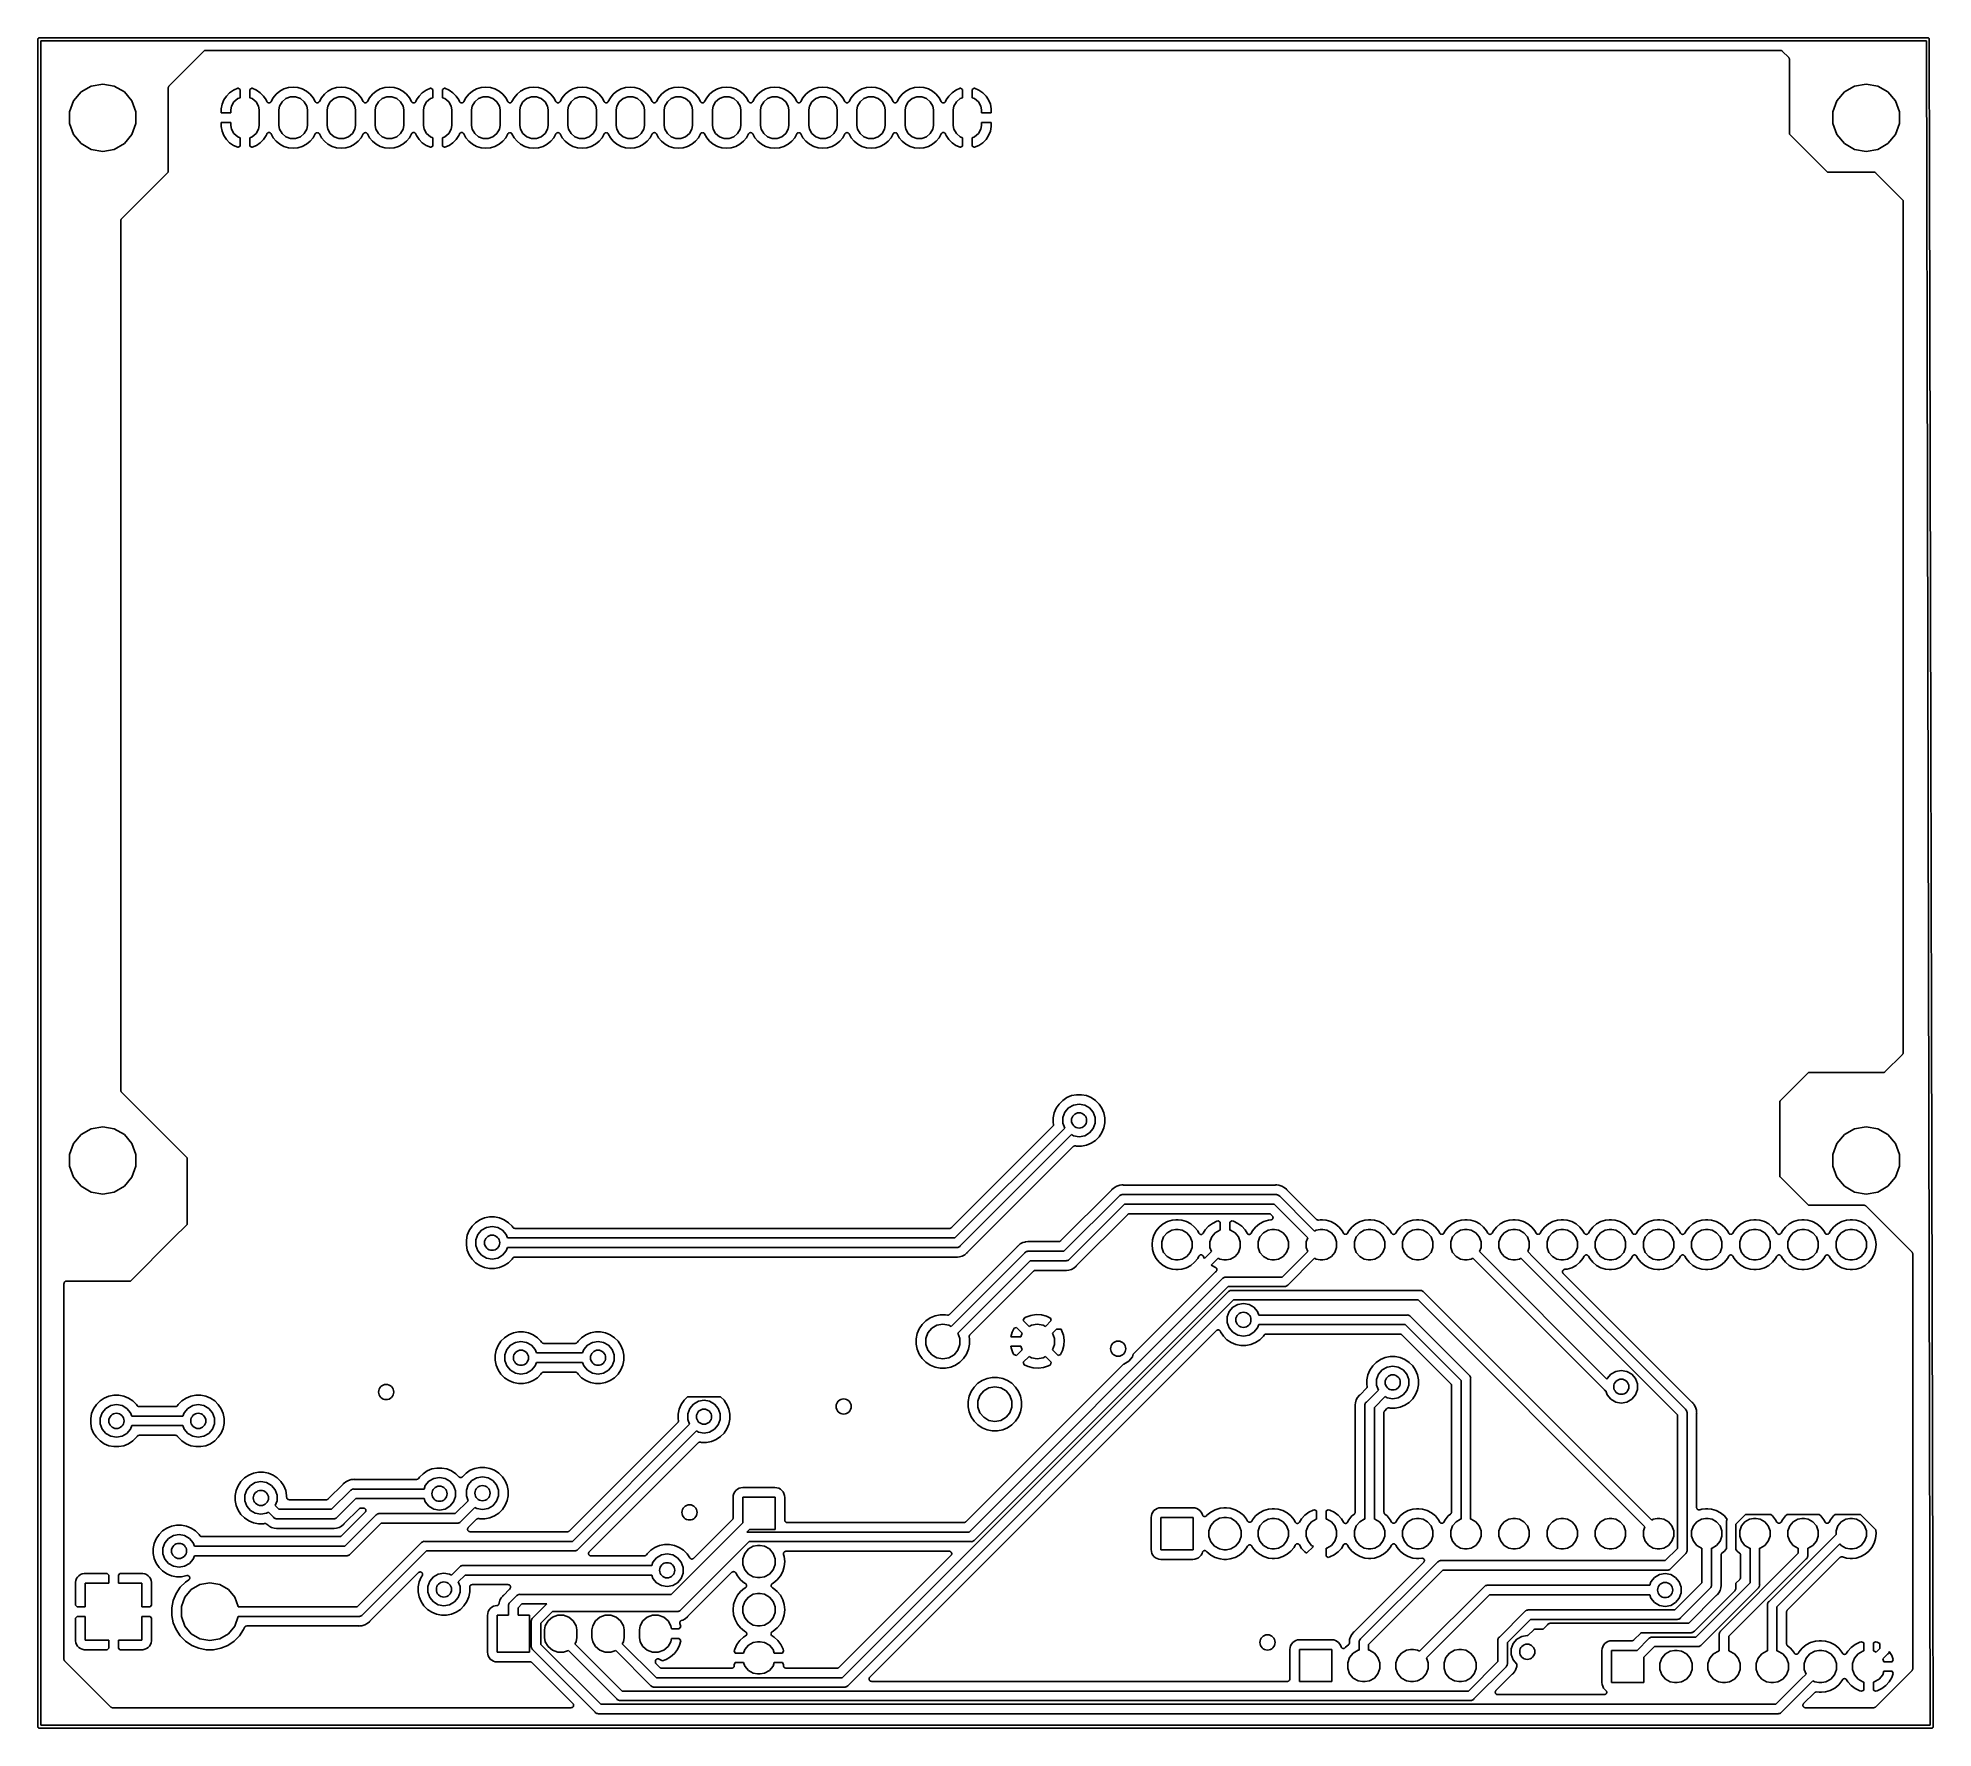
# Model space of a CAD drawing. Extents: x 92.1 to 192.1, y -135.1 to -45.9.
import ezdxf

# ---------------------------------------------------------------- set-up
doc = ezdxf.new("R2010")
doc.units = 0
doc.header["$MEASUREMENT"] = 0
doc.layers.add('BLACK', color=7, linetype='CONTINUOUS')

msp = doc.modelspace()

# ---------------------------------------------------------------- linework, layer by layer
at = {"layer": 'BLACK', "linetype": 'CONTINUOUS'}
for p, q in [((92.1273, -45.9805), (92.1284, -45.974)), ((92.1284, -45.974), (92.1318, -45.9682)), ((92.1318, -45.9682), (92.134, -45.9619)), ((92.134, -45.9619), (92.1383, -45.9568)), ((92.1383, -45.9568), (92.1417, -45.951)), ((92.1417, -45.951), (92.1468, -45.9468)), ((92.1468, -45.9468), (92.151, -45.9417)), ((92.151, -45.9417), (92.1568, -45.9383)), ((92.1568, -45.9383), (92.1619, -45.934)), ((92.1619, -45.934), (92.1682, -45.9318)), ((92.1682, -45.9318), (92.174, -45.9284)), ((92.174, -45.9284), (92.1805, -45.9273)), ((92.1805, -45.9273), (92.1868, -45.925)), ((92.1868, -45.925), (92.1934, -45.925)), ((92.1934, -45.925), (92.1934, -45.925)), ((92.1934, -45.925), (191.801, -45.925)), ((191.801, -45.925), (191.813, -45.925)), ((191.813, -45.925), (191.819, -45.9273)), ((191.819, -45.9273), (191.826, -45.9284)), ((191.826, -45.9284), (191.832, -45.9317)), ((191.832, -45.9317), (191.838, -45.934)), ((191.838, -45.934), (191.843, -45.9383)), ((191.843, -45.9383), (191.849, -45.9417)), ((191.849, -45.9417), (191.853, -45.9467)), ((191.853, -45.9467), (191.858, -45.9509)), ((191.858, -45.9509), (191.862, -45.9567)), ((191.862, -45.9567), (191.866, -45.9619)), ((191.866, -45.9619), (191.868, -45.9681)), ((191.868, -45.9681), (191.872, -45.9738)), ((191.872, -45.9738), (191.873, -45.9804)), ((92.125, -45.9868), (92.1273, -45.9805)), ((92.125, -45.9934), (92.125, -45.9868)), ((92.125, -135.007), (92.125, -45.9934)), ((191.725, -46.075), (92.275, -46.075)), ((92.275, -46.075), (92.275, -134.925)), ((99.0372, -48.4628), (100.88, -46.6202)), ((100.88, -46.6202), (100.884, -46.617)), ((100.884, -46.617), (100.888, -46.6127)), ((100.888, -46.6127), (100.902, -46.6044)), ((100.902, -46.6044), (100.916, -46.5949)), ((100.916, -46.5949), (100.921, -46.5935)), ((100.921, -46.5935), (100.926, -46.5907)), ((100.926, -46.5907), (100.943, -46.5878)), ((100.943, -46.5878), (100.959, -46.5835)), ((100.959, -46.5835), (100.964, -46.584)), ((100.964, -46.584), (100.97, -46.583)), ((100.97, -46.583), (184.03, -46.583)), ((184.03, -46.583), (184.036, -46.584)), ((184.036, -46.584), (184.041, -46.5835)), ((184.041, -46.5835), (184.057, -46.5878)), ((184.057, -46.5878), (184.074, -46.5907)), ((184.074, -46.5907), (184.079, -46.5935)), ((184.079, -46.5935), (184.084, -46.5949)), ((184.084, -46.5949), (184.098, -46.6044)), ((184.098, -46.6044), (184.112, -46.6127)), ((184.112, -46.6127), (184.116, -46.617)), ((184.116, -46.617), (184.12, -46.6202)), ((184.12, -46.6202), (184.463, -46.9628)), ((184.463, -46.9628), (184.466, -46.9674)), ((184.466, -46.9674), (184.47, -46.971)), ((184.47, -46.971), (184.479, -46.9853)), ((191.925, -134.925), (191.725, -46.075)), ((191.873, -45.9804), (191.875, -45.9868)), ((191.875, -45.9868), (191.875, -45.9995)), ((191.875, -45.9995), (192.075, -134.987)), ((184.479, -46.9853), (184.488, -46.9989)), ((184.488, -46.9989), (184.49, -47.0043)), ((184.49, -47.0043), (184.492, -47.0092)), ((184.492, -47.0092), (184.495, -47.0255)), ((184.495, -47.0255), (184.5, -47.0415)), ((184.5, -47.0415), (184.499, -47.0471)), ((184.499, -47.0471), (184.5, -47.0526)), ((184.5, -47.0526), (184.5, -50.9938)), ((94.0069, -49.246), (94.4036, -48.7733)), ((94.4036, -48.7733), (94.9381, -48.4647)), ((94.9381, -48.4647), (95.5458, -48.3575)), ((95.5458, -48.3575), (96.1536, -48.4647)), ((96.1536, -48.4647), (96.6881, -48.7733)), ((96.6881, -48.7733), (97.0847, -49.246)), ((99, -48.5526), (99.001, -48.5471)), ((99, -52.9938), (99, -48.5526)), ((99.0005, -48.5415), (99.0048, -48.5255)), ((99.001, -48.5471), (99.0005, -48.5415)), ((99.0048, -48.5255), (99.0077, -48.5092)), ((99.0077, -48.5092), (99.0105, -48.5043)), ((99.0105, -48.5043), (99.0119, -48.4989)), ((99.0119, -48.4989), (99.0214, -48.4853)), ((99.0214, -48.4853), (99.0297, -48.471)), ((99.0297, -48.471), (99.034, -48.4674)), ((99.034, -48.4674), (99.0372, -48.4628)), ((102.238, -48.8141), (102.064, -48.9903)), ((102.443, -48.6751), (102.238, -48.8141)), ((102.67, -48.579), (102.443, -48.6751)), ((102.682, -48.5766), (102.67, -48.579)), ((102.792, -48.6391), (102.682, -48.5766)), ((102.792, -49.0794), (102.792, -48.6391)), ((103.409, -48.5766), (103.3, -48.6391)), ((103.3, -48.6391), (103.3, -49.0794)), ((103.421, -48.579), (103.409, -48.5766)), ((103.649, -48.6751), (103.421, -48.579)), ((103.854, -48.8141), (103.649, -48.6751)), ((104.027, -48.9903), (103.854, -48.8141)), ((104.692, -48.8913), (104.535, -49.0828)), ((104.883, -48.7341), (104.692, -48.8913)), ((105.102, -48.6172), (104.883, -48.7341)), ((105.339, -48.5453), (105.102, -48.6172)), ((105.586, -48.521), (105.339, -48.5453)), ((105.832, -48.5453), (105.586, -48.521)), ((106.069, -48.6172), (105.832, -48.5453)), ((106.288, -48.7341), (106.069, -48.6172)), ((106.479, -48.8913), (106.288, -48.7341)), ((106.637, -49.0828), (106.479, -48.8913)), ((107.232, -48.8913), (107.075, -49.0828)), ((107.423, -48.7341), (107.232, -48.8913)), ((107.642, -48.6172), (107.423, -48.7341)), ((107.879, -48.5453), (107.642, -48.6172)), ((108.126, -48.521), (107.879, -48.5453)), ((108.372, -48.5453), (108.126, -48.521)), ((108.609, -48.6172), (108.372, -48.5453)), ((108.828, -48.7341), (108.609, -48.6172)), ((109.019, -48.8913), (108.828, -48.7341)), ((109.177, -49.0828), (109.019, -48.8913)), ((109.772, -48.8913), (109.615, -49.0828)), ((109.963, -48.7341), (109.772, -48.8913)), ((110.182, -48.6172), (109.963, -48.7341)), ((110.419, -48.5453), (110.182, -48.6172)), ((110.666, -48.521), (110.419, -48.5453)), ((110.912, -48.5453), (110.666, -48.521)), ((111.149, -48.6172), (110.912, -48.5453)), ((111.368, -48.7341), (111.149, -48.6172)), ((111.559, -48.8913), (111.368, -48.7341)), ((111.717, -49.0828), (111.559, -48.8913)), ((112.398, -48.8141), (112.224, -48.9903)), ((112.603, -48.6751), (112.398, -48.8141)), ((112.83, -48.579), (112.603, -48.6751)), ((112.842, -48.5766), (112.83, -48.579)), ((112.952, -48.6391), (112.842, -48.5766)), ((112.952, -49.0794), (112.952, -48.6391)), ((113.569, -48.5766), (113.46, -48.6391)), ((113.46, -48.6391), (113.46, -49.0794)), ((113.581, -48.579), (113.569, -48.5766)), ((113.809, -48.6751), (113.581, -48.579)), ((114.014, -48.8141), (113.809, -48.6751)), ((114.187, -48.9903), (114.014, -48.8141)), ((114.852, -48.8913), (114.695, -49.0828)), ((115.043, -48.7341), (114.852, -48.8913)), ((115.262, -48.6172), (115.043, -48.7341)), ((115.499, -48.5453), (115.262, -48.6172)), ((115.746, -48.521), (115.499, -48.5453)), ((115.992, -48.5453), (115.746, -48.521)), ((116.229, -48.6172), (115.992, -48.5453)), ((116.448, -48.7341), (116.229, -48.6172)), ((116.639, -48.8913), (116.448, -48.7341)), ((116.797, -49.0828), (116.639, -48.8913)), ((117.392, -48.8913), (117.235, -49.0828)), ((117.583, -48.7341), (117.392, -48.8913)), ((117.802, -48.6172), (117.583, -48.7341)), ((118.039, -48.5453), (117.802, -48.6172)), ((118.286, -48.521), (118.039, -48.5453)), ((118.532, -48.5453), (118.286, -48.521)), ((118.769, -48.6172), (118.532, -48.5453)), ((118.988, -48.7341), (118.769, -48.6172)), ((119.179, -48.8913), (118.988, -48.7341)), ((119.337, -49.0828), (119.179, -48.8913)), ((119.932, -48.8913), (119.775, -49.0828)), ((120.123, -48.7341), (119.932, -48.8913)), ((120.342, -48.6172), (120.123, -48.7341)), ((120.579, -48.5453), (120.342, -48.6172)), ((120.826, -48.521), (120.579, -48.5453)), ((121.072, -48.5453), (120.826, -48.521)), ((121.309, -48.6172), (121.072, -48.5453)), ((121.528, -48.7341), (121.309, -48.6172)), ((121.719, -48.8913), (121.528, -48.7341)), ((121.877, -49.0828), (121.719, -48.8913)), ((122.472, -48.8913), (122.315, -49.0828)), ((122.663, -48.7341), (122.472, -48.8913)), ((122.882, -48.6172), (122.663, -48.7341)), ((123.119, -48.5453), (122.882, -48.6172)), ((123.366, -48.521), (123.119, -48.5453)), ((123.612, -48.5453), (123.366, -48.521)), ((123.849, -48.6172), (123.612, -48.5453)), ((124.068, -48.7341), (123.849, -48.6172)), ((124.259, -48.8913), (124.068, -48.7341)), ((124.417, -49.0828), (124.259, -48.8913)), ((125.012, -48.8913), (124.855, -49.0828)), ((125.203, -48.7341), (125.012, -48.8913)), ((125.422, -48.6172), (125.203, -48.7341)), ((125.659, -48.5453), (125.422, -48.6172)), ((125.906, -48.521), (125.659, -48.5453)), ((126.152, -48.5453), (125.906, -48.521)), ((126.389, -48.6172), (126.152, -48.5453)), ((126.608, -48.7341), (126.389, -48.6172)), ((126.799, -48.8913), (126.608, -48.7341)), ((126.957, -49.0828), (126.799, -48.8913)), ((127.552, -48.8913), (127.395, -49.0828)), ((127.743, -48.7341), (127.552, -48.8913)), ((127.962, -48.6172), (127.743, -48.7341)), ((128.199, -48.5453), (127.962, -48.6172)), ((128.446, -48.521), (128.199, -48.5453)), ((128.692, -48.5453), (128.446, -48.521)), ((128.929, -48.6172), (128.692, -48.5453)), ((129.148, -48.7341), (128.929, -48.6172)), ((129.339, -48.8913), (129.148, -48.7341)), ((129.497, -49.0828), (129.339, -48.8913)), ((130.092, -48.8913), (129.935, -49.0828)), ((130.283, -48.7341), (130.092, -48.8913)), ((130.502, -48.6172), (130.283, -48.7341)), ((130.739, -48.5453), (130.502, -48.6172)), ((130.986, -48.521), (130.739, -48.5453)), ((131.232, -48.5453), (130.986, -48.521)), ((131.469, -48.6172), (131.232, -48.5453)), ((131.688, -48.7341), (131.469, -48.6172)), ((131.879, -48.8913), (131.688, -48.7341)), ((132.037, -49.0828), (131.879, -48.8913)), ((132.632, -48.8913), (132.475, -49.0828)), ((132.823, -48.7341), (132.632, -48.8913)), ((133.042, -48.6172), (132.823, -48.7341)), ((133.279, -48.5453), (133.042, -48.6172)), ((133.526, -48.521), (133.279, -48.5453)), ((133.772, -48.5453), (133.526, -48.521)), ((134.009, -48.6172), (133.772, -48.5453)), ((134.228, -48.7341), (134.009, -48.6172)), ((134.419, -48.8913), (134.228, -48.7341)), ((134.577, -49.0828), (134.419, -48.8913)), ((135.172, -48.8913), (135.015, -49.0828)), ((135.363, -48.7341), (135.172, -48.8913)), ((135.582, -48.6172), (135.363, -48.7341)), ((135.819, -48.5453), (135.582, -48.6172)), ((136.066, -48.521), (135.819, -48.5453)), ((136.312, -48.5453), (136.066, -48.521)), ((136.549, -48.6172), (136.312, -48.5453)), ((136.768, -48.7341), (136.549, -48.6172)), ((136.959, -48.8913), (136.768, -48.7341)), ((137.117, -49.0828), (136.959, -48.8913)), ((137.712, -48.8913), (137.555, -49.0828)), ((137.903, -48.7341), (137.712, -48.8913)), ((138.122, -48.6172), (137.903, -48.7341)), ((138.359, -48.5453), (138.122, -48.6172)), ((138.606, -48.521), (138.359, -48.5453)), ((138.852, -48.5453), (138.606, -48.521)), ((139.089, -48.6172), (138.852, -48.5453)), ((139.308, -48.7341), (139.089, -48.6172)), ((139.499, -48.8913), (139.308, -48.7341)), ((139.657, -49.0828), (139.499, -48.8913)), ((140.338, -48.8141), (140.164, -48.9903)), ((140.543, -48.6751), (140.338, -48.8141)), ((140.77, -48.579), (140.543, -48.6751)), ((140.782, -48.5766), (140.77, -48.579)), ((140.892, -48.6391), (140.782, -48.5766)), ((140.892, -49.0794), (140.892, -48.6391)), ((141.509, -48.5766), (141.4, -48.6391)), ((141.4, -48.6391), (141.4, -49.0794)), ((141.521, -48.579), (141.509, -48.5766)), ((141.749, -48.6751), (141.521, -48.579)), ((141.954, -48.8141), (141.749, -48.6751)), ((142.127, -48.9903), (141.954, -48.8141)), ((187.006, -49.246), (187.403, -48.7733)), ((187.403, -48.7733), (187.938, -48.4647)), ((187.938, -48.4647), (188.545, -48.3575)), ((188.545, -48.3575), (189.153, -48.4647)), ((189.153, -48.4647), (189.688, -48.7733)), ((189.688, -48.7733), (190.084, -49.246)), ((93.7958, -49.8259), (94.0069, -49.246)), ((93.7958, -50.4431), (93.7958, -49.8259)), ((97.0847, -49.246), (97.2958, -49.8259)), ((97.2958, -49.8259), (97.2958, -50.4431)), ((101.834, -49.4266), (101.788, -49.6702)), ((101.788, -49.6702), (101.788, -49.8811)), ((101.788, -49.8811), (102.296, -49.8811)), ((101.928, -49.1972), (101.834, -49.4266)), ((102.064, -48.9903), (101.928, -49.1972)), ((102.296, -49.7195), (102.33, -49.5246)), ((102.296, -49.8811), (102.296, -49.7195)), ((102.33, -49.5246), (102.462, -49.2956)), ((102.462, -49.2956), (102.665, -49.1256)), ((102.665, -49.1256), (102.792, -49.0794)), ((103.3, -49.0794), (103.426, -49.1256)), ((103.426, -49.1256), (103.629, -49.2956)), ((103.629, -49.2956), (103.761, -49.5246)), ((103.761, -49.5246), (103.796, -49.7195)), ((103.796, -49.7195), (103.796, -50.5507)), ((104.164, -49.1972), (104.027, -48.9903)), ((104.195, -49.2755), (104.164, -49.1972)), ((104.201, -49.2847), (104.195, -49.2755)), ((104.205, -49.2947), (104.201, -49.2847)), ((104.213, -49.3032), (104.205, -49.2947)), ((104.219, -49.3128), (104.213, -49.3032)), ((104.227, -49.3195), (104.219, -49.3128)), ((104.235, -49.3276), (104.227, -49.3195)), ((104.245, -49.3329), (104.235, -49.3276)), ((104.254, -49.3399), (104.245, -49.3329)), ((104.264, -49.3433), (104.254, -49.3399)), ((104.274, -49.3484), (104.264, -49.3433)), ((104.285, -49.35), (104.274, -49.3484)), ((104.296, -49.3535), (104.285, -49.35)), ((104.307, -49.3531), (104.296, -49.3535)), ((104.317, -49.3546), (104.307, -49.3531)), ((104.328, -49.3523), (104.317, -49.3546)), ((104.34, -49.3519), (104.328, -49.3523)), ((104.35, -49.3478), (104.34, -49.3519)), ((104.36, -49.3455), (104.35, -49.3478)), ((104.37, -49.3395), (104.36, -49.3455)), ((104.381, -49.3352), (104.37, -49.3395)), ((104.389, -49.328), (104.381, -49.3352)), ((104.398, -49.3222), (104.389, -49.328)), ((104.405, -49.3133), (104.398, -49.3222)), ((104.413, -49.3057), (104.405, -49.3133)), ((104.418, -49.2961), (104.413, -49.3057)), ((104.425, -49.2875), (104.418, -49.2961)), ((104.535, -49.0828), (104.425, -49.2875)), ((104.836, -49.7195), (104.87, -49.5246)), ((104.836, -50.5507), (104.836, -49.7195)), ((104.87, -49.5246), (105.002, -49.2956)), ((105.002, -49.2956), (105.205, -49.1256)), ((105.205, -49.1256), (105.453, -49.0351)), ((105.453, -49.0351), (105.718, -49.0351)), ((105.718, -49.0351), (105.966, -49.1256)), ((105.966, -49.1256), (106.169, -49.2956)), ((106.169, -49.2956), (106.301, -49.5246)), ((106.301, -49.5246), (106.336, -49.7195)), ((106.336, -49.7195), (106.336, -50.5507)), ((106.744, -49.2829), (106.637, -49.0828)), ((106.746, -49.2862), (106.744, -49.2829)), ((106.748, -49.2901), (106.746, -49.2862)), ((106.76, -49.3035), (106.748, -49.2901)), ((106.771, -49.3176), (106.76, -49.3035)), ((106.774, -49.3198), (106.771, -49.3176)), ((106.777, -49.3229), (106.774, -49.3198)), ((106.793, -49.3314), (106.777, -49.3229)), ((106.808, -49.3409), (106.793, -49.3314)), ((106.812, -49.3417), (106.808, -49.3409)), ((106.816, -49.3437), (106.812, -49.3417)), ((106.834, -49.3463), (106.816, -49.3437)), ((106.851, -49.35), (106.834, -49.3463)), ((106.856, -49.3494), (106.851, -49.35)), ((106.86, -49.35), (106.856, -49.3494)), ((106.877, -49.3463), (106.86, -49.35)), ((106.895, -49.3437), (106.877, -49.3463)), ((106.899, -49.3417), (106.895, -49.3437)), ((106.903, -49.3409), (106.899, -49.3417)), ((106.918, -49.3314), (106.903, -49.3409)), ((106.934, -49.3229), (106.918, -49.3314)), ((106.937, -49.3198), (106.934, -49.3229)), ((106.94, -49.3176), (106.937, -49.3198)), ((106.951, -49.3035), (106.94, -49.3176)), ((106.963, -49.2901), (106.951, -49.3035)), ((106.965, -49.2862), (106.963, -49.2901)), ((106.968, -49.2829), (106.965, -49.2862)), ((107.075, -49.0828), (106.968, -49.2829)), ((107.376, -49.7195), (107.41, -49.5246)), ((107.376, -50.5507), (107.376, -49.7195)), ((107.41, -49.5246), (107.542, -49.2956)), ((107.542, -49.2956), (107.745, -49.1256)), ((107.745, -49.1256), (107.993, -49.0351)), ((107.993, -49.0351), (108.258, -49.0351)), ((108.258, -49.0351), (108.506, -49.1256)), ((108.506, -49.1256), (108.709, -49.2956)), ((108.709, -49.2956), (108.841, -49.5246)), ((108.841, -49.5246), (108.876, -49.7195)), ((108.876, -49.7195), (108.876, -50.5507)), ((109.284, -49.2829), (109.177, -49.0828)), ((109.286, -49.2862), (109.284, -49.2829)), ((109.288, -49.2901), (109.286, -49.2862)), ((109.3, -49.3035), (109.288, -49.2901)), ((109.311, -49.3176), (109.3, -49.3035)), ((109.314, -49.3198), (109.311, -49.3176)), ((109.317, -49.3229), (109.314, -49.3198)), ((109.333, -49.3314), (109.317, -49.3229)), ((109.348, -49.3409), (109.333, -49.3314)), ((109.352, -49.3417), (109.348, -49.3409)), ((109.356, -49.3437), (109.352, -49.3417)), ((109.374, -49.3463), (109.356, -49.3437)), ((109.391, -49.35), (109.374, -49.3463)), ((109.396, -49.3494), (109.391, -49.35)), ((109.4, -49.35), (109.396, -49.3494)), ((109.417, -49.3463), (109.4, -49.35)), ((109.435, -49.3437), (109.417, -49.3463)), ((109.439, -49.3417), (109.435, -49.3437)), ((109.443, -49.3409), (109.439, -49.3417)), ((109.458, -49.3314), (109.443, -49.3409)), ((109.474, -49.3229), (109.458, -49.3314)), ((109.477, -49.3198), (109.474, -49.3229)), ((109.48, -49.3176), (109.477, -49.3198)), ((109.491, -49.3035), (109.48, -49.3176)), ((109.503, -49.2901), (109.491, -49.3035)), ((109.505, -49.2862), (109.503, -49.2901)), ((109.508, -49.2829), (109.505, -49.2862)), ((109.615, -49.0828), (109.508, -49.2829)), ((109.916, -49.7195), (109.95, -49.5246)), ((109.916, -50.5507), (109.916, -49.7195)), ((109.95, -49.5246), (110.082, -49.2956)), ((110.082, -49.2956), (110.285, -49.1256)), ((110.285, -49.1256), (110.533, -49.0351)), ((110.533, -49.0351), (110.798, -49.0351)), ((110.798, -49.0351), (111.046, -49.1256)), ((111.046, -49.1256), (111.249, -49.2956)), ((111.249, -49.2956), (111.381, -49.5246)), ((111.381, -49.5246), (111.416, -49.7195)), ((111.416, -49.7195), (111.416, -50.5507)), ((111.826, -49.2875), (111.717, -49.0828)), ((111.833, -49.2961), (111.826, -49.2875)), ((111.838, -49.3057), (111.833, -49.2961)), ((111.846, -49.3133), (111.838, -49.3057)), ((111.853, -49.3222), (111.846, -49.3133)), ((111.863, -49.328), (111.853, -49.3222)), ((111.871, -49.3352), (111.863, -49.328)), ((111.881, -49.3395), (111.871, -49.3352)), ((111.891, -49.3455), (111.881, -49.3395)), ((111.901, -49.3478), (111.891, -49.3455)), ((111.911, -49.3519), (111.901, -49.3478)), ((111.923, -49.3523), (111.911, -49.3519)), ((111.934, -49.3546), (111.923, -49.3523)), ((111.945, -49.3531), (111.934, -49.3546)), ((111.956, -49.3535), (111.945, -49.3531)), ((111.966, -49.35), (111.956, -49.3535)), ((111.978, -49.3484), (111.966, -49.35)), ((111.987, -49.3433), (111.978, -49.3484)), ((111.997, -49.3399), (111.987, -49.3433)), ((112.006, -49.3329), (111.997, -49.3399)), ((112.016, -49.3276), (112.006, -49.3329)), ((112.024, -49.3195), (112.016, -49.3276)), ((112.032, -49.3128), (112.024, -49.3195)), ((112.038, -49.3032), (112.032, -49.3128)), ((112.046, -49.2947), (112.038, -49.3032)), ((112.05, -49.2847), (112.046, -49.2947)), ((112.056, -49.2755), (112.05, -49.2847)), ((112.088, -49.1972), (112.056, -49.2755)), ((112.224, -48.9903), (112.088, -49.1972)), ((112.456, -49.7195), (112.49, -49.5246)), ((112.456, -50.5507), (112.456, -49.7195)), ((112.49, -49.5246), (112.622, -49.2956)), ((112.622, -49.2956), (112.825, -49.1256)), ((112.825, -49.1256), (112.952, -49.0794)), ((113.46, -49.0794), (113.586, -49.1256)), ((113.586, -49.1256), (113.789, -49.2956)), ((113.789, -49.2956), (113.921, -49.5246)), ((113.921, -49.5246), (113.956, -49.7195)), ((113.956, -49.7195), (113.956, -50.5507)), ((114.324, -49.1972), (114.187, -48.9903)), ((114.355, -49.2755), (114.324, -49.1972)), ((114.361, -49.2847), (114.355, -49.2755)), ((114.365, -49.2947), (114.361, -49.2847)), ((114.373, -49.3032), (114.365, -49.2947)), ((114.379, -49.3128), (114.373, -49.3032)), ((114.387, -49.3195), (114.379, -49.3128)), ((114.395, -49.3276), (114.387, -49.3195)), ((114.405, -49.3329), (114.395, -49.3276)), ((114.414, -49.3399), (114.405, -49.3329)), ((114.424, -49.3433), (114.414, -49.3399)), ((114.434, -49.3484), (114.424, -49.3433)), ((114.445, -49.35), (114.434, -49.3484)), ((114.456, -49.3535), (114.445, -49.35)), ((114.467, -49.3531), (114.456, -49.3535)), ((114.477, -49.3546), (114.467, -49.3531)), ((114.488, -49.3523), (114.477, -49.3546)), ((114.5, -49.3519), (114.488, -49.3523)), ((114.51, -49.3478), (114.5, -49.3519)), ((114.52, -49.3455), (114.51, -49.3478)), ((114.53, -49.3395), (114.52, -49.3455)), ((114.541, -49.3352), (114.53, -49.3395)), ((114.549, -49.328), (114.541, -49.3352)), ((114.558, -49.3222), (114.549, -49.328)), ((114.565, -49.3133), (114.558, -49.3222)), ((114.573, -49.3057), (114.565, -49.3133)), ((114.578, -49.2961), (114.573, -49.3057)), ((114.585, -49.2875), (114.578, -49.2961)), ((114.695, -49.0828), (114.585, -49.2875)), ((114.996, -49.7195), (115.03, -49.5246)), ((114.996, -50.5507), (114.996, -49.7195)), ((115.03, -49.5246), (115.162, -49.2956)), ((115.162, -49.2956), (115.365, -49.1256)), ((115.365, -49.1256), (115.613, -49.0351)), ((115.613, -49.0351), (115.878, -49.0351)), ((115.878, -49.0351), (116.126, -49.1256)), ((116.126, -49.1256), (116.329, -49.2956)), ((116.329, -49.2956), (116.461, -49.5246)), ((116.461, -49.5246), (116.496, -49.7195)), ((116.496, -49.7195), (116.496, -50.5507)), ((116.904, -49.2829), (116.797, -49.0828)), ((116.906, -49.2862), (116.904, -49.2829)), ((116.908, -49.2901), (116.906, -49.2862)), ((116.92, -49.3035), (116.908, -49.2901)), ((116.931, -49.3176), (116.92, -49.3035)), ((116.934, -49.3198), (116.931, -49.3176)), ((116.937, -49.3229), (116.934, -49.3198)), ((116.953, -49.3314), (116.937, -49.3229)), ((116.968, -49.3409), (116.953, -49.3314)), ((116.972, -49.3417), (116.968, -49.3409)), ((116.976, -49.3437), (116.972, -49.3417)), ((116.994, -49.3463), (116.976, -49.3437)), ((117.011, -49.35), (116.994, -49.3463)), ((117.016, -49.3494), (117.011, -49.35)), ((117.02, -49.35), (117.016, -49.3494)), ((117.037, -49.3463), (117.02, -49.35)), ((117.055, -49.3437), (117.037, -49.3463)), ((117.059, -49.3417), (117.055, -49.3437)), ((117.063, -49.3409), (117.059, -49.3417)), ((117.078, -49.3314), (117.063, -49.3409)), ((117.094, -49.3229), (117.078, -49.3314)), ((117.097, -49.3198), (117.094, -49.3229)), ((117.1, -49.3176), (117.097, -49.3198)), ((117.111, -49.3035), (117.1, -49.3176)), ((117.123, -49.2901), (117.111, -49.3035)), ((117.125, -49.2862), (117.123, -49.2901)), ((117.128, -49.2829), (117.125, -49.2862)), ((117.235, -49.0828), (117.128, -49.2829)), ((117.536, -49.7195), (117.57, -49.5246)), ((117.536, -50.5507), (117.536, -49.7195)), ((117.57, -49.5246), (117.702, -49.2956)), ((117.702, -49.2956), (117.905, -49.1256)), ((117.905, -49.1256), (118.153, -49.0351)), ((118.153, -49.0351), (118.418, -49.0351)), ((118.418, -49.0351), (118.666, -49.1256)), ((118.666, -49.1256), (118.869, -49.2956)), ((118.869, -49.2956), (119.001, -49.5246)), ((119.001, -49.5246), (119.036, -49.7195)), ((119.036, -49.7195), (119.036, -50.5507)), ((119.444, -49.2829), (119.337, -49.0828)), ((119.446, -49.2862), (119.444, -49.2829)), ((119.448, -49.2901), (119.446, -49.2862)), ((119.46, -49.3035), (119.448, -49.2901)), ((119.471, -49.3176), (119.46, -49.3035)), ((119.474, -49.3198), (119.471, -49.3176)), ((119.477, -49.3229), (119.474, -49.3198)), ((119.493, -49.3314), (119.477, -49.3229)), ((119.508, -49.3409), (119.493, -49.3314)), ((119.512, -49.3417), (119.508, -49.3409)), ((119.516, -49.3437), (119.512, -49.3417)), ((119.534, -49.3463), (119.516, -49.3437)), ((119.551, -49.35), (119.534, -49.3463)), ((119.556, -49.3494), (119.551, -49.35)), ((119.56, -49.35), (119.556, -49.3494)), ((119.577, -49.3463), (119.56, -49.35)), ((119.595, -49.3437), (119.577, -49.3463)), ((119.599, -49.3417), (119.595, -49.3437)), ((119.603, -49.3409), (119.599, -49.3417)), ((119.618, -49.3314), (119.603, -49.3409)), ((119.634, -49.3229), (119.618, -49.3314)), ((119.637, -49.3198), (119.634, -49.3229)), ((119.64, -49.3176), (119.637, -49.3198)), ((119.651, -49.3035), (119.64, -49.3176)), ((119.663, -49.2901), (119.651, -49.3035)), ((119.665, -49.2862), (119.663, -49.2901)), ((119.668, -49.2829), (119.665, -49.2862)), ((119.775, -49.0828), (119.668, -49.2829)), ((120.076, -49.7195), (120.11, -49.5246)), ((120.076, -50.5507), (120.076, -49.7195)), ((120.11, -49.5246), (120.242, -49.2956)), ((120.242, -49.2956), (120.445, -49.1256)), ((120.445, -49.1256), (120.693, -49.0351)), ((120.693, -49.0351), (120.958, -49.0351)), ((120.958, -49.0351), (121.206, -49.1256)), ((121.206, -49.1256), (121.409, -49.2956)), ((121.409, -49.2956), (121.541, -49.5246)), ((121.541, -49.5246), (121.576, -49.7195)), ((121.576, -49.7195), (121.576, -50.5507)), ((121.984, -49.2829), (121.877, -49.0828)), ((121.986, -49.2862), (121.984, -49.2829)), ((121.988, -49.2901), (121.986, -49.2862)), ((122, -49.3035), (121.988, -49.2901)), ((122.011, -49.3176), (122, -49.3035)), ((122.014, -49.3198), (122.011, -49.3176)), ((122.017, -49.3229), (122.014, -49.3198)), ((122.033, -49.3314), (122.017, -49.3229)), ((122.048, -49.3409), (122.033, -49.3314)), ((122.052, -49.3417), (122.048, -49.3409)), ((122.056, -49.3437), (122.052, -49.3417)), ((122.074, -49.3463), (122.056, -49.3437)), ((122.091, -49.35), (122.074, -49.3463)), ((122.096, -49.3494), (122.091, -49.35)), ((122.1, -49.35), (122.096, -49.3494)), ((122.117, -49.3463), (122.1, -49.35)), ((122.135, -49.3437), (122.117, -49.3463)), ((122.139, -49.3417), (122.135, -49.3437)), ((122.143, -49.3409), (122.139, -49.3417)), ((122.158, -49.3314), (122.143, -49.3409)), ((122.174, -49.3229), (122.158, -49.3314)), ((122.177, -49.3198), (122.174, -49.3229)), ((122.18, -49.3176), (122.177, -49.3198)), ((122.191, -49.3035), (122.18, -49.3176)), ((122.203, -49.2901), (122.191, -49.3035)), ((122.205, -49.2862), (122.203, -49.2901)), ((122.208, -49.2829), (122.205, -49.2862)), ((122.315, -49.0828), (122.208, -49.2829)), ((122.616, -49.7195), (122.65, -49.5246)), ((122.616, -50.5507), (122.616, -49.7195)), ((122.65, -49.5246), (122.782, -49.2956)), ((122.782, -49.2956), (122.985, -49.1256)), ((122.985, -49.1256), (123.233, -49.0351)), ((123.233, -49.0351), (123.498, -49.0351)), ((123.498, -49.0351), (123.746, -49.1256)), ((123.746, -49.1256), (123.949, -49.2956)), ((123.949, -49.2956), (124.081, -49.5246)), ((124.081, -49.5246), (124.116, -49.7195)), ((124.116, -49.7195), (124.116, -50.5507)), ((124.524, -49.2829), (124.417, -49.0828)), ((124.526, -49.2862), (124.524, -49.2829)), ((124.528, -49.2901), (124.526, -49.2862)), ((124.54, -49.3035), (124.528, -49.2901)), ((124.551, -49.3176), (124.54, -49.3035)), ((124.554, -49.3198), (124.551, -49.3176)), ((124.557, -49.3229), (124.554, -49.3198)), ((124.573, -49.3314), (124.557, -49.3229)), ((124.588, -49.3409), (124.573, -49.3314)), ((124.592, -49.3417), (124.588, -49.3409)), ((124.596, -49.3437), (124.592, -49.3417)), ((124.614, -49.3463), (124.596, -49.3437)), ((124.631, -49.35), (124.614, -49.3463)), ((124.636, -49.3494), (124.631, -49.35)), ((124.64, -49.35), (124.636, -49.3494)), ((124.657, -49.3463), (124.64, -49.35)), ((124.675, -49.3437), (124.657, -49.3463)), ((124.679, -49.3417), (124.675, -49.3437)), ((124.683, -49.3409), (124.679, -49.3417)), ((124.698, -49.3314), (124.683, -49.3409)), ((124.714, -49.3229), (124.698, -49.3314)), ((124.717, -49.3198), (124.714, -49.3229)), ((124.72, -49.3176), (124.717, -49.3198)), ((124.731, -49.3035), (124.72, -49.3176)), ((124.743, -49.2901), (124.731, -49.3035)), ((124.745, -49.2862), (124.743, -49.2901)), ((124.748, -49.2829), (124.745, -49.2862)), ((124.855, -49.0828), (124.748, -49.2829)), ((125.156, -49.7195), (125.19, -49.5246)), ((125.156, -50.5507), (125.156, -49.7195)), ((125.19, -49.5246), (125.322, -49.2956)), ((125.322, -49.2956), (125.525, -49.1256)), ((125.525, -49.1256), (125.773, -49.0351)), ((125.773, -49.0351), (126.038, -49.0351)), ((126.038, -49.0351), (126.286, -49.1256)), ((126.286, -49.1256), (126.489, -49.2956)), ((126.489, -49.2956), (126.621, -49.5246)), ((126.621, -49.5246), (126.656, -49.7195)), ((126.656, -49.7195), (126.656, -50.5507)), ((127.064, -49.2829), (126.957, -49.0828)), ((127.066, -49.2862), (127.064, -49.2829)), ((127.068, -49.2901), (127.066, -49.2862)), ((127.08, -49.3035), (127.068, -49.2901)), ((127.091, -49.3176), (127.08, -49.3035)), ((127.094, -49.3198), (127.091, -49.3176)), ((127.097, -49.3229), (127.094, -49.3198)), ((127.113, -49.3314), (127.097, -49.3229)), ((127.128, -49.3409), (127.113, -49.3314)), ((127.132, -49.3417), (127.128, -49.3409)), ((127.136, -49.3437), (127.132, -49.3417)), ((127.154, -49.3463), (127.136, -49.3437)), ((127.171, -49.35), (127.154, -49.3463)), ((127.176, -49.3494), (127.171, -49.35)), ((127.18, -49.35), (127.176, -49.3494)), ((127.197, -49.3463), (127.18, -49.35)), ((127.215, -49.3437), (127.197, -49.3463)), ((127.219, -49.3417), (127.215, -49.3437)), ((127.223, -49.3409), (127.219, -49.3417)), ((127.238, -49.3314), (127.223, -49.3409)), ((127.254, -49.3229), (127.238, -49.3314)), ((127.257, -49.3198), (127.254, -49.3229)), ((127.26, -49.3176), (127.257, -49.3198)), ((127.271, -49.3035), (127.26, -49.3176)), ((127.283, -49.2901), (127.271, -49.3035)), ((127.285, -49.2862), (127.283, -49.2901)), ((127.288, -49.2829), (127.285, -49.2862)), ((127.395, -49.0828), (127.288, -49.2829)), ((127.696, -49.7195), (127.73, -49.5246)), ((127.696, -50.5507), (127.696, -49.7195)), ((127.73, -49.5246), (127.862, -49.2956)), ((127.862, -49.2956), (128.065, -49.1256)), ((128.065, -49.1256), (128.313, -49.0351)), ((128.313, -49.0351), (128.578, -49.0351)), ((128.578, -49.0351), (128.826, -49.1256)), ((128.826, -49.1256), (129.029, -49.2956)), ((129.029, -49.2956), (129.161, -49.5246)), ((129.161, -49.5246), (129.196, -49.7195)), ((129.196, -49.7195), (129.196, -50.5507)), ((129.604, -49.2829), (129.497, -49.0828)), ((129.606, -49.2862), (129.604, -49.2829)), ((129.608, -49.2901), (129.606, -49.2862)), ((129.62, -49.3035), (129.608, -49.2901)), ((129.631, -49.3176), (129.62, -49.3035)), ((129.634, -49.3198), (129.631, -49.3176)), ((129.637, -49.3229), (129.634, -49.3198)), ((129.653, -49.3314), (129.637, -49.3229)), ((129.668, -49.3409), (129.653, -49.3314)), ((129.672, -49.3417), (129.668, -49.3409)), ((129.676, -49.3437), (129.672, -49.3417)), ((129.694, -49.3463), (129.676, -49.3437)), ((129.711, -49.35), (129.694, -49.3463)), ((129.716, -49.3494), (129.711, -49.35)), ((129.72, -49.35), (129.716, -49.3494)), ((129.737, -49.3463), (129.72, -49.35)), ((129.755, -49.3437), (129.737, -49.3463)), ((129.759, -49.3417), (129.755, -49.3437)), ((129.763, -49.3409), (129.759, -49.3417)), ((129.778, -49.3314), (129.763, -49.3409)), ((129.794, -49.3229), (129.778, -49.3314)), ((129.797, -49.3198), (129.794, -49.3229)), ((129.8, -49.3176), (129.797, -49.3198)), ((129.811, -49.3035), (129.8, -49.3176)), ((129.823, -49.2901), (129.811, -49.3035)), ((129.825, -49.2862), (129.823, -49.2901)), ((129.828, -49.2829), (129.825, -49.2862)), ((129.935, -49.0828), (129.828, -49.2829)), ((130.236, -49.7195), (130.27, -49.5246)), ((130.236, -50.5507), (130.236, -49.7195)), ((130.27, -49.5246), (130.402, -49.2956)), ((130.402, -49.2956), (130.605, -49.1256)), ((130.605, -49.1256), (130.853, -49.0351)), ((130.853, -49.0351), (131.118, -49.0351)), ((131.118, -49.0351), (131.366, -49.1256)), ((131.366, -49.1256), (131.569, -49.2956)), ((131.569, -49.2956), (131.701, -49.5246)), ((131.701, -49.5246), (131.736, -49.7195)), ((131.736, -49.7195), (131.736, -50.5507)), ((132.144, -49.2829), (132.037, -49.0828)), ((132.146, -49.2862), (132.144, -49.2829)), ((132.148, -49.2901), (132.146, -49.2862)), ((132.16, -49.3035), (132.148, -49.2901)), ((132.171, -49.3176), (132.16, -49.3035)), ((132.174, -49.3198), (132.171, -49.3176)), ((132.177, -49.3229), (132.174, -49.3198)), ((132.193, -49.3314), (132.177, -49.3229)), ((132.208, -49.3409), (132.193, -49.3314)), ((132.212, -49.3417), (132.208, -49.3409)), ((132.216, -49.3437), (132.212, -49.3417)), ((132.234, -49.3463), (132.216, -49.3437)), ((132.251, -49.35), (132.234, -49.3463)), ((132.256, -49.3494), (132.251, -49.35)), ((132.26, -49.35), (132.256, -49.3494)), ((132.277, -49.3463), (132.26, -49.35)), ((132.295, -49.3437), (132.277, -49.3463)), ((132.299, -49.3417), (132.295, -49.3437)), ((132.303, -49.3409), (132.299, -49.3417)), ((132.318, -49.3314), (132.303, -49.3409)), ((132.334, -49.3229), (132.318, -49.3314)), ((132.337, -49.3198), (132.334, -49.3229)), ((132.34, -49.3176), (132.337, -49.3198)), ((132.351, -49.3035), (132.34, -49.3176)), ((132.363, -49.2901), (132.351, -49.3035)), ((132.365, -49.2862), (132.363, -49.2901)), ((132.368, -49.2829), (132.365, -49.2862)), ((132.475, -49.0828), (132.368, -49.2829)), ((132.776, -49.7195), (132.81, -49.5246)), ((132.776, -50.5507), (132.776, -49.7195)), ((132.81, -49.5246), (132.942, -49.2956)), ((132.942, -49.2956), (133.145, -49.1256)), ((133.145, -49.1256), (133.393, -49.0351)), ((133.393, -49.0351), (133.658, -49.0351)), ((133.658, -49.0351), (133.906, -49.1256)), ((133.906, -49.1256), (134.109, -49.2956)), ((134.109, -49.2956), (134.241, -49.5246)), ((134.241, -49.5246), (134.276, -49.7195)), ((134.276, -49.7195), (134.276, -50.5507)), ((134.684, -49.2829), (134.577, -49.0828)), ((134.686, -49.2862), (134.684, -49.2829)), ((134.688, -49.2901), (134.686, -49.2862)), ((134.7, -49.3035), (134.688, -49.2901)), ((134.711, -49.3176), (134.7, -49.3035)), ((134.714, -49.3198), (134.711, -49.3176)), ((134.717, -49.3229), (134.714, -49.3198)), ((134.733, -49.3314), (134.717, -49.3229)), ((134.748, -49.3409), (134.733, -49.3314)), ((134.752, -49.3417), (134.748, -49.3409)), ((134.756, -49.3437), (134.752, -49.3417)), ((134.774, -49.3463), (134.756, -49.3437)), ((134.791, -49.35), (134.774, -49.3463)), ((134.796, -49.3494), (134.791, -49.35)), ((134.8, -49.35), (134.796, -49.3494)), ((134.817, -49.3463), (134.8, -49.35)), ((134.835, -49.3437), (134.817, -49.3463)), ((134.839, -49.3417), (134.835, -49.3437)), ((134.843, -49.3409), (134.839, -49.3417)), ((134.858, -49.3314), (134.843, -49.3409)), ((134.874, -49.3229), (134.858, -49.3314)), ((134.877, -49.3198), (134.874, -49.3229)), ((134.88, -49.3176), (134.877, -49.3198)), ((134.891, -49.3035), (134.88, -49.3176)), ((134.903, -49.2901), (134.891, -49.3035)), ((134.905, -49.2862), (134.903, -49.2901)), ((134.908, -49.2829), (134.905, -49.2862)), ((135.015, -49.0828), (134.908, -49.2829)), ((135.316, -49.7195), (135.35, -49.5246)), ((135.316, -50.5507), (135.316, -49.7195)), ((135.35, -49.5246), (135.482, -49.2956)), ((135.482, -49.2956), (135.685, -49.1256)), ((135.685, -49.1256), (135.933, -49.0351)), ((135.933, -49.0351), (136.198, -49.0351)), ((136.198, -49.0351), (136.446, -49.1256)), ((136.446, -49.1256), (136.649, -49.2956)), ((136.649, -49.2956), (136.781, -49.5246)), ((136.781, -49.5246), (136.816, -49.7195)), ((136.816, -49.7195), (136.816, -50.5507)), ((137.224, -49.2829), (137.117, -49.0828)), ((137.226, -49.2862), (137.224, -49.2829)), ((137.228, -49.2901), (137.226, -49.2862)), ((137.24, -49.3035), (137.228, -49.2901)), ((137.251, -49.3176), (137.24, -49.3035)), ((137.254, -49.3198), (137.251, -49.3176)), ((137.257, -49.3229), (137.254, -49.3198)), ((137.273, -49.3314), (137.257, -49.3229)), ((137.288, -49.3409), (137.273, -49.3314)), ((137.292, -49.3417), (137.288, -49.3409)), ((137.296, -49.3437), (137.292, -49.3417)), ((137.314, -49.3463), (137.296, -49.3437)), ((137.331, -49.35), (137.314, -49.3463)), ((137.336, -49.3494), (137.331, -49.35)), ((137.34, -49.35), (137.336, -49.3494)), ((137.357, -49.3463), (137.34, -49.35)), ((137.375, -49.3437), (137.357, -49.3463)), ((137.379, -49.3417), (137.375, -49.3437)), ((137.383, -49.3409), (137.379, -49.3417)), ((137.398, -49.3314), (137.383, -49.3409)), ((137.414, -49.3229), (137.398, -49.3314)), ((137.417, -49.3198), (137.414, -49.3229)), ((137.42, -49.3176), (137.417, -49.3198)), ((137.431, -49.3035), (137.42, -49.3176)), ((137.443, -49.2901), (137.431, -49.3035)), ((137.445, -49.2862), (137.443, -49.2901)), ((137.448, -49.2829), (137.445, -49.2862)), ((137.555, -49.0828), (137.448, -49.2829)), ((137.856, -49.7195), (137.89, -49.5246)), ((137.856, -50.5507), (137.856, -49.7195)), ((137.89, -49.5246), (138.022, -49.2956)), ((138.022, -49.2956), (138.225, -49.1256)), ((138.225, -49.1256), (138.473, -49.0351)), ((138.473, -49.0351), (138.738, -49.0351)), ((138.738, -49.0351), (138.986, -49.1256)), ((138.986, -49.1256), (139.189, -49.2956)), ((139.189, -49.2956), (139.321, -49.5246)), ((139.321, -49.5246), (139.356, -49.7195)), ((139.356, -49.7195), (139.356, -50.5507)), ((139.766, -49.2875), (139.657, -49.0828)), ((139.773, -49.2961), (139.766, -49.2875)), ((139.778, -49.3057), (139.773, -49.2961)), ((139.786, -49.3133), (139.778, -49.3057)), ((139.793, -49.3222), (139.786, -49.3133)), ((139.803, -49.328), (139.793, -49.3222)), ((139.811, -49.3352), (139.803, -49.328)), ((139.821, -49.3395), (139.811, -49.3352)), ((139.831, -49.3455), (139.821, -49.3395)), ((139.841, -49.3478), (139.831, -49.3455)), ((139.851, -49.3519), (139.841, -49.3478)), ((139.863, -49.3523), (139.851, -49.3519)), ((139.874, -49.3546), (139.863, -49.3523)), ((139.885, -49.3531), (139.874, -49.3546)), ((139.896, -49.3535), (139.885, -49.3531)), ((139.906, -49.35), (139.896, -49.3535)), ((139.918, -49.3484), (139.906, -49.35)), ((139.927, -49.3433), (139.918, -49.3484)), ((139.937, -49.3399), (139.927, -49.3433)), ((139.946, -49.3329), (139.937, -49.3399)), ((139.956, -49.3276), (139.946, -49.3329)), ((139.964, -49.3195), (139.956, -49.3276)), ((139.972, -49.3128), (139.964, -49.3195)), ((139.978, -49.3032), (139.972, -49.3128)), ((139.986, -49.2947), (139.978, -49.3032)), ((139.99, -49.2847), (139.986, -49.2947)), ((139.996, -49.2755), (139.99, -49.2847)), ((140.028, -49.1972), (139.996, -49.2755)), ((140.164, -48.9903), (140.028, -49.1972)), ((140.396, -49.7195), (140.43, -49.5246)), ((140.396, -50.5507), (140.396, -49.7195)), ((140.43, -49.5246), (140.562, -49.2956)), ((140.562, -49.2956), (140.765, -49.1256)), ((140.765, -49.1256), (140.892, -49.0794)), ((141.4, -49.0794), (141.526, -49.1256)), ((141.526, -49.1256), (141.729, -49.2956)), ((141.729, -49.2956), (141.861, -49.5246)), ((141.861, -49.5246), (141.896, -49.7195)), ((141.896, -49.7195), (141.896, -49.8811)), ((141.896, -49.8811), (142.404, -49.8811)), ((142.264, -49.1972), (142.127, -48.9903)), ((142.357, -49.4266), (142.264, -49.1972)), ((142.404, -49.6702), (142.357, -49.4266)), ((142.404, -49.8811), (142.404, -49.6702)), ((186.795, -49.8259), (187.006, -49.246)), ((186.795, -50.4431), (186.795, -49.8259)), ((190.084, -49.246), (190.295, -49.8259)), ((190.295, -49.8259), (190.295, -50.4431)), ((94.0069, -51.023), (93.7958, -50.4431)), ((97.2958, -50.4431), (97.0847, -51.023)), ((101.788, -50.3891), (101.788, -50.6)), ((102.296, -50.3891), (101.788, -50.3891)), ((101.788, -50.6), (101.834, -50.8436)), ((101.834, -50.8436), (101.928, -51.0731)), ((102.296, -50.5507), (102.296, -50.3891)), ((102.33, -50.7456), (102.296, -50.5507)), ((102.462, -50.9746), (102.33, -50.7456)), ((103.761, -50.7456), (103.629, -50.9746)), ((103.796, -50.5507), (103.761, -50.7456)), ((104.205, -50.9755), (104.213, -50.967)), ((104.213, -50.967), (104.219, -50.9574)), ((104.219, -50.9574), (104.227, -50.9507)), ((104.227, -50.9507), (104.235, -50.9426)), ((104.235, -50.9426), (104.245, -50.9373)), ((104.245, -50.9373), (104.254, -50.9303)), ((104.254, -50.9303), (104.264, -50.9269)), ((104.264, -50.9269), (104.274, -50.9218)), ((104.274, -50.9218), (104.285, -50.9202)), ((104.285, -50.9202), (104.296, -50.9167)), ((104.296, -50.9167), (104.307, -50.9171)), ((104.307, -50.9171), (104.317, -50.9156)), ((104.317, -50.9156), (104.328, -50.9179)), ((104.328, -50.9179), (104.34, -50.9184)), ((104.34, -50.9184), (104.35, -50.9224)), ((104.35, -50.9224), (104.36, -50.9247)), ((104.36, -50.9247), (104.37, -50.9307)), ((104.37, -50.9307), (104.381, -50.935)), ((104.381, -50.935), (104.389, -50.9422)), ((104.389, -50.9422), (104.398, -50.948)), ((104.398, -50.948), (104.405, -50.9569)), ((104.405, -50.9569), (104.413, -50.9645)), ((104.413, -50.9645), (104.418, -50.9741)), ((104.418, -50.9741), (104.425, -50.9827)), ((104.87, -50.7456), (104.836, -50.5507)), ((105.002, -50.9746), (104.87, -50.7456)), ((106.301, -50.7456), (106.169, -50.9746)), ((106.336, -50.5507), (106.301, -50.7456)), ((106.748, -50.9801), (106.76, -50.9667)), ((106.76, -50.9667), (106.771, -50.9526)), ((106.771, -50.9526), (106.774, -50.9504)), ((106.774, -50.9504), (106.777, -50.9473)), ((106.777, -50.9473), (106.793, -50.9388)), ((106.793, -50.9388), (106.808, -50.9293)), ((106.808, -50.9293), (106.812, -50.9285)), ((106.812, -50.9285), (106.816, -50.9265)), ((106.816, -50.9265), (106.834, -50.9239)), ((106.834, -50.9239), (106.851, -50.9202)), ((106.851, -50.9202), (106.856, -50.9208)), ((106.856, -50.9208), (106.86, -50.9202)), ((106.86, -50.9202), (106.877, -50.9239)), ((106.877, -50.9239), (106.895, -50.9265)), ((106.895, -50.9265), (106.899, -50.9285)), ((106.899, -50.9285), (106.903, -50.9293)), ((106.903, -50.9293), (106.918, -50.9388)), ((106.918, -50.9388), (106.934, -50.9473)), ((106.934, -50.9473), (106.937, -50.9504)), ((106.937, -50.9504), (106.94, -50.9526)), ((106.94, -50.9526), (106.951, -50.9667)), ((106.951, -50.9667), (106.963, -50.9801)), ((107.41, -50.7456), (107.376, -50.5507)), ((107.542, -50.9746), (107.41, -50.7456)), ((108.841, -50.7456), (108.709, -50.9746)), ((108.876, -50.5507), (108.841, -50.7456)), ((109.288, -50.9801), (109.3, -50.9667)), ((109.3, -50.9667), (109.311, -50.9526)), ((109.311, -50.9526), (109.314, -50.9504)), ((109.314, -50.9504), (109.317, -50.9473)), ((109.317, -50.9473), (109.333, -50.9388)), ((109.333, -50.9388), (109.348, -50.9293)), ((109.348, -50.9293), (109.352, -50.9285)), ((109.352, -50.9285), (109.356, -50.9265)), ((109.356, -50.9265), (109.374, -50.9239)), ((109.374, -50.9239), (109.391, -50.9202)), ((109.391, -50.9202), (109.396, -50.9208)), ((109.396, -50.9208), (109.4, -50.9202)), ((109.4, -50.9202), (109.417, -50.9239)), ((109.417, -50.9239), (109.435, -50.9265)), ((109.435, -50.9265), (109.439, -50.9285)), ((109.439, -50.9285), (109.443, -50.9293)), ((109.443, -50.9293), (109.458, -50.9388)), ((109.458, -50.9388), (109.474, -50.9473)), ((109.474, -50.9473), (109.477, -50.9504)), ((109.477, -50.9504), (109.48, -50.9526)), ((109.48, -50.9526), (109.491, -50.9667)), ((109.491, -50.9667), (109.503, -50.9801)), ((109.95, -50.7456), (109.916, -50.5507)), ((110.082, -50.9746), (109.95, -50.7456)), ((111.381, -50.7456), (111.249, -50.9746)), ((111.416, -50.5507), (111.381, -50.7456)), ((111.826, -50.9827), (111.833, -50.9741)), ((111.833, -50.9741), (111.838, -50.9645)), ((111.838, -50.9645), (111.846, -50.9569)), ((111.846, -50.9569), (111.853, -50.948)), ((111.853, -50.948), (111.863, -50.9422)), ((111.863, -50.9422), (111.871, -50.935)), ((111.871, -50.935), (111.881, -50.9307)), ((111.881, -50.9307), (111.891, -50.9247)), ((111.891, -50.9247), (111.901, -50.9224)), ((111.901, -50.9224), (111.911, -50.9184)), ((111.911, -50.9184), (111.923, -50.9179)), ((111.923, -50.9179), (111.934, -50.9156)), ((111.934, -50.9156), (111.945, -50.9171)), ((111.945, -50.9171), (111.956, -50.9167)), ((111.956, -50.9167), (111.966, -50.9202)), ((111.966, -50.9202), (111.978, -50.9218)), ((111.978, -50.9218), (111.987, -50.9269)), ((111.987, -50.9269), (111.997, -50.9303)), ((111.997, -50.9303), (112.006, -50.9373)), ((112.006, -50.9373), (112.016, -50.9426)), ((112.016, -50.9426), (112.024, -50.9507)), ((112.024, -50.9507), (112.032, -50.9574)), ((112.032, -50.9574), (112.038, -50.967)), ((112.038, -50.967), (112.046, -50.9755)), ((112.49, -50.7456), (112.456, -50.5507)), ((112.622, -50.9746), (112.49, -50.7456)), ((113.921, -50.7456), (113.789, -50.9746)), ((113.956, -50.5507), (113.921, -50.7456)), ((114.365, -50.9755), (114.373, -50.967)), ((114.373, -50.967), (114.379, -50.9574)), ((114.379, -50.9574), (114.387, -50.9507)), ((114.387, -50.9507), (114.395, -50.9426)), ((114.395, -50.9426), (114.405, -50.9373)), ((114.405, -50.9373), (114.414, -50.9303)), ((114.414, -50.9303), (114.424, -50.9269)), ((114.424, -50.9269), (114.434, -50.9218)), ((114.434, -50.9218), (114.445, -50.9202)), ((114.445, -50.9202), (114.456, -50.9167)), ((114.456, -50.9167), (114.467, -50.9171)), ((114.467, -50.9171), (114.477, -50.9156)), ((114.477, -50.9156), (114.488, -50.9179)), ((114.488, -50.9179), (114.5, -50.9184)), ((114.5, -50.9184), (114.51, -50.9224)), ((114.51, -50.9224), (114.52, -50.9247)), ((114.52, -50.9247), (114.53, -50.9307)), ((114.53, -50.9307), (114.541, -50.935)), ((114.541, -50.935), (114.549, -50.9422)), ((114.549, -50.9422), (114.558, -50.948)), ((114.558, -50.948), (114.565, -50.9569)), ((114.565, -50.9569), (114.573, -50.9645)), ((114.573, -50.9645), (114.578, -50.9741)), ((114.578, -50.9741), (114.585, -50.9827)), ((115.03, -50.7456), (114.996, -50.5507)), ((115.162, -50.9746), (115.03, -50.7456)), ((116.461, -50.7456), (116.329, -50.9746)), ((116.496, -50.5507), (116.461, -50.7456)), ((116.908, -50.9801), (116.92, -50.9667)), ((116.92, -50.9667), (116.931, -50.9526)), ((116.931, -50.9526), (116.934, -50.9504)), ((116.934, -50.9504), (116.937, -50.9473)), ((116.937, -50.9473), (116.953, -50.9388)), ((116.953, -50.9388), (116.968, -50.9293)), ((116.968, -50.9293), (116.972, -50.9285)), ((116.972, -50.9285), (116.976, -50.9265)), ((116.976, -50.9265), (116.994, -50.9239)), ((116.994, -50.9239), (117.011, -50.9202)), ((117.011, -50.9202), (117.016, -50.9208)), ((117.016, -50.9208), (117.02, -50.9202)), ((117.02, -50.9202), (117.037, -50.9239)), ((117.037, -50.9239), (117.055, -50.9265)), ((117.055, -50.9265), (117.059, -50.9285)), ((117.059, -50.9285), (117.063, -50.9293)), ((117.063, -50.9293), (117.078, -50.9388)), ((117.078, -50.9388), (117.094, -50.9473)), ((117.094, -50.9473), (117.097, -50.9504)), ((117.097, -50.9504), (117.1, -50.9526)), ((117.1, -50.9526), (117.111, -50.9667)), ((117.111, -50.9667), (117.123, -50.9801)), ((117.57, -50.7456), (117.536, -50.5507)), ((117.702, -50.9746), (117.57, -50.7456)), ((119.001, -50.7456), (118.869, -50.9746)), ((119.036, -50.5507), (119.001, -50.7456)), ((119.448, -50.9801), (119.46, -50.9667)), ((119.46, -50.9667), (119.471, -50.9526)), ((119.471, -50.9526), (119.474, -50.9504)), ((119.474, -50.9504), (119.477, -50.9473)), ((119.477, -50.9473), (119.493, -50.9388)), ((119.493, -50.9388), (119.508, -50.9293)), ((119.508, -50.9293), (119.512, -50.9285)), ((119.512, -50.9285), (119.516, -50.9265)), ((119.516, -50.9265), (119.534, -50.9239)), ((119.534, -50.9239), (119.551, -50.9202)), ((119.551, -50.9202), (119.556, -50.9208)), ((119.556, -50.9208), (119.56, -50.9202)), ((119.56, -50.9202), (119.577, -50.9239)), ((119.577, -50.9239), (119.595, -50.9265)), ((119.595, -50.9265), (119.599, -50.9285)), ((119.599, -50.9285), (119.603, -50.9293)), ((119.603, -50.9293), (119.618, -50.9388)), ((119.618, -50.9388), (119.634, -50.9473)), ((119.634, -50.9473), (119.637, -50.9504)), ((119.637, -50.9504), (119.64, -50.9526)), ((119.64, -50.9526), (119.651, -50.9667)), ((119.651, -50.9667), (119.663, -50.9801)), ((120.11, -50.7456), (120.076, -50.5507)), ((120.242, -50.9746), (120.11, -50.7456)), ((121.541, -50.7456), (121.409, -50.9746)), ((121.576, -50.5507), (121.541, -50.7456)), ((121.988, -50.9801), (122, -50.9667)), ((122, -50.9667), (122.011, -50.9526)), ((122.011, -50.9526), (122.014, -50.9504)), ((122.014, -50.9504), (122.017, -50.9473)), ((122.017, -50.9473), (122.033, -50.9388)), ((122.033, -50.9388), (122.048, -50.9293)), ((122.048, -50.9293), (122.052, -50.9285)), ((122.052, -50.9285), (122.056, -50.9265)), ((122.056, -50.9265), (122.074, -50.9239)), ((122.074, -50.9239), (122.091, -50.9202)), ((122.091, -50.9202), (122.096, -50.9208)), ((122.096, -50.9208), (122.1, -50.9202)), ((122.1, -50.9202), (122.117, -50.9239)), ((122.117, -50.9239), (122.135, -50.9265)), ((122.135, -50.9265), (122.139, -50.9285)), ((122.139, -50.9285), (122.143, -50.9293)), ((122.143, -50.9293), (122.158, -50.9388)), ((122.158, -50.9388), (122.174, -50.9473)), ((122.174, -50.9473), (122.177, -50.9504)), ((122.177, -50.9504), (122.18, -50.9526)), ((122.18, -50.9526), (122.191, -50.9667)), ((122.191, -50.9667), (122.203, -50.9801)), ((122.65, -50.7456), (122.616, -50.5507)), ((122.782, -50.9746), (122.65, -50.7456)), ((124.081, -50.7456), (123.949, -50.9746)), ((124.116, -50.5507), (124.081, -50.7456)), ((124.528, -50.9801), (124.54, -50.9667)), ((124.54, -50.9667), (124.551, -50.9526)), ((124.551, -50.9526), (124.554, -50.9504)), ((124.554, -50.9504), (124.557, -50.9473)), ((124.557, -50.9473), (124.573, -50.9388)), ((124.573, -50.9388), (124.588, -50.9293)), ((124.588, -50.9293), (124.592, -50.9285)), ((124.592, -50.9285), (124.596, -50.9265)), ((124.596, -50.9265), (124.614, -50.9239)), ((124.614, -50.9239), (124.631, -50.9202)), ((124.631, -50.9202), (124.636, -50.9208)), ((124.636, -50.9208), (124.64, -50.9202)), ((124.64, -50.9202), (124.657, -50.9239)), ((124.657, -50.9239), (124.675, -50.9265)), ((124.675, -50.9265), (124.679, -50.9285)), ((124.679, -50.9285), (124.683, -50.9293)), ((124.683, -50.9293), (124.698, -50.9388)), ((124.698, -50.9388), (124.714, -50.9473)), ((124.714, -50.9473), (124.717, -50.9504)), ((124.717, -50.9504), (124.72, -50.9526)), ((124.72, -50.9526), (124.731, -50.9667)), ((124.731, -50.9667), (124.743, -50.9801)), ((125.19, -50.7456), (125.156, -50.5507)), ((125.322, -50.9746), (125.19, -50.7456)), ((126.621, -50.7456), (126.489, -50.9746)), ((126.656, -50.5507), (126.621, -50.7456)), ((127.068, -50.9801), (127.08, -50.9667)), ((127.08, -50.9667), (127.091, -50.9526)), ((127.091, -50.9526), (127.094, -50.9504)), ((127.094, -50.9504), (127.097, -50.9473)), ((127.097, -50.9473), (127.113, -50.9388)), ((127.113, -50.9388), (127.128, -50.9293)), ((127.128, -50.9293), (127.132, -50.9285)), ((127.132, -50.9285), (127.136, -50.9265)), ((127.136, -50.9265), (127.154, -50.9239)), ((127.154, -50.9239), (127.171, -50.9202)), ((127.171, -50.9202), (127.176, -50.9208)), ((127.176, -50.9208), (127.18, -50.9202)), ((127.18, -50.9202), (127.197, -50.9239)), ((127.197, -50.9239), (127.215, -50.9265)), ((127.215, -50.9265), (127.219, -50.9285)), ((127.219, -50.9285), (127.223, -50.9293)), ((127.223, -50.9293), (127.238, -50.9388)), ((127.238, -50.9388), (127.254, -50.9473)), ((127.254, -50.9473), (127.257, -50.9504)), ((127.257, -50.9504), (127.26, -50.9526)), ((127.26, -50.9526), (127.271, -50.9667)), ((127.271, -50.9667), (127.283, -50.9801)), ((127.73, -50.7456), (127.696, -50.5507)), ((127.862, -50.9746), (127.73, -50.7456)), ((129.161, -50.7456), (129.029, -50.9746)), ((129.196, -50.5507), (129.161, -50.7456)), ((129.608, -50.9801), (129.62, -50.9667)), ((129.62, -50.9667), (129.631, -50.9526)), ((129.631, -50.9526), (129.634, -50.9504)), ((129.634, -50.9504), (129.637, -50.9473)), ((129.637, -50.9473), (129.653, -50.9388)), ((129.653, -50.9388), (129.668, -50.9293)), ((129.668, -50.9293), (129.672, -50.9285)), ((129.672, -50.9285), (129.676, -50.9265)), ((129.676, -50.9265), (129.694, -50.9239)), ((129.694, -50.9239), (129.711, -50.9202)), ((129.711, -50.9202), (129.716, -50.9208)), ((129.716, -50.9208), (129.72, -50.9202)), ((129.72, -50.9202), (129.737, -50.9239)), ((129.737, -50.9239), (129.755, -50.9265)), ((129.755, -50.9265), (129.759, -50.9285)), ((129.759, -50.9285), (129.763, -50.9293)), ((129.763, -50.9293), (129.778, -50.9388)), ((129.778, -50.9388), (129.794, -50.9473)), ((129.794, -50.9473), (129.797, -50.9504)), ((129.797, -50.9504), (129.8, -50.9526)), ((129.8, -50.9526), (129.811, -50.9667)), ((129.811, -50.9667), (129.823, -50.9801)), ((130.27, -50.7456), (130.236, -50.5507)), ((130.402, -50.9746), (130.27, -50.7456)), ((131.701, -50.7456), (131.569, -50.9746)), ((131.736, -50.5507), (131.701, -50.7456)), ((132.148, -50.9801), (132.16, -50.9667)), ((132.16, -50.9667), (132.171, -50.9526)), ((132.171, -50.9526), (132.174, -50.9504)), ((132.174, -50.9504), (132.177, -50.9473)), ((132.177, -50.9473), (132.193, -50.9388)), ((132.193, -50.9388), (132.208, -50.9293)), ((132.208, -50.9293), (132.212, -50.9285)), ((132.212, -50.9285), (132.216, -50.9265)), ((132.216, -50.9265), (132.234, -50.9239)), ((132.234, -50.9239), (132.251, -50.9202)), ((132.251, -50.9202), (132.256, -50.9208)), ((132.256, -50.9208), (132.26, -50.9202)), ((132.26, -50.9202), (132.277, -50.9239)), ((132.277, -50.9239), (132.295, -50.9265)), ((132.295, -50.9265), (132.299, -50.9285)), ((132.299, -50.9285), (132.303, -50.9293)), ((132.303, -50.9293), (132.318, -50.9388)), ((132.318, -50.9388), (132.334, -50.9473)), ((132.334, -50.9473), (132.337, -50.9504)), ((132.337, -50.9504), (132.34, -50.9526)), ((132.34, -50.9526), (132.351, -50.9667)), ((132.351, -50.9667), (132.363, -50.9801)), ((132.81, -50.7456), (132.776, -50.5507)), ((132.942, -50.9746), (132.81, -50.7456)), ((134.241, -50.7456), (134.109, -50.9746)), ((134.276, -50.5507), (134.241, -50.7456)), ((134.688, -50.9801), (134.7, -50.9667)), ((134.7, -50.9667), (134.711, -50.9526)), ((134.711, -50.9526), (134.714, -50.9504)), ((134.714, -50.9504), (134.717, -50.9473)), ((134.717, -50.9473), (134.733, -50.9388)), ((134.733, -50.9388), (134.748, -50.9293)), ((134.748, -50.9293), (134.752, -50.9285)), ((134.752, -50.9285), (134.756, -50.9265)), ((134.756, -50.9265), (134.774, -50.9239)), ((134.774, -50.9239), (134.791, -50.9202)), ((134.791, -50.9202), (134.796, -50.9208)), ((134.796, -50.9208), (134.8, -50.9202)), ((134.8, -50.9202), (134.817, -50.9239)), ((134.817, -50.9239), (134.835, -50.9265)), ((134.835, -50.9265), (134.839, -50.9285)), ((134.839, -50.9285), (134.843, -50.9293)), ((134.843, -50.9293), (134.858, -50.9388)), ((134.858, -50.9388), (134.874, -50.9473)), ((134.874, -50.9473), (134.877, -50.9504)), ((134.877, -50.9504), (134.88, -50.9526)), ((134.88, -50.9526), (134.891, -50.9667)), ((134.891, -50.9667), (134.903, -50.9801)), ((135.35, -50.7456), (135.316, -50.5507)), ((135.482, -50.9746), (135.35, -50.7456)), ((136.781, -50.7456), (136.649, -50.9746)), ((136.816, -50.5507), (136.781, -50.7456)), ((137.228, -50.9801), (137.24, -50.9667)), ((137.24, -50.9667), (137.251, -50.9526)), ((137.251, -50.9526), (137.254, -50.9504)), ((137.254, -50.9504), (137.257, -50.9473)), ((137.257, -50.9473), (137.273, -50.9388)), ((137.273, -50.9388), (137.288, -50.9293)), ((137.288, -50.9293), (137.292, -50.9285)), ((137.292, -50.9285), (137.296, -50.9265)), ((137.296, -50.9265), (137.314, -50.9239)), ((137.314, -50.9239), (137.331, -50.9202)), ((137.331, -50.9202), (137.336, -50.9208)), ((137.336, -50.9208), (137.34, -50.9202)), ((137.34, -50.9202), (137.357, -50.9239)), ((137.357, -50.9239), (137.375, -50.9265)), ((137.375, -50.9265), (137.379, -50.9285)), ((137.379, -50.9285), (137.383, -50.9293)), ((137.383, -50.9293), (137.398, -50.9388)), ((137.398, -50.9388), (137.414, -50.9473)), ((137.414, -50.9473), (137.417, -50.9504)), ((137.417, -50.9504), (137.42, -50.9526)), ((137.42, -50.9526), (137.431, -50.9667)), ((137.431, -50.9667), (137.443, -50.9801)), ((137.89, -50.7456), (137.856, -50.5507)), ((138.022, -50.9746), (137.89, -50.7456)), ((139.321, -50.7456), (139.189, -50.9746)), ((139.356, -50.5507), (139.321, -50.7456)), ((139.766, -50.9827), (139.773, -50.9741)), ((139.773, -50.9741), (139.778, -50.9645)), ((139.778, -50.9645), (139.786, -50.9569)), ((139.786, -50.9569), (139.793, -50.948)), ((139.793, -50.948), (139.803, -50.9422)), ((139.803, -50.9422), (139.811, -50.935)), ((139.811, -50.935), (139.821, -50.9307)), ((139.821, -50.9307), (139.831, -50.9247)), ((139.831, -50.9247), (139.841, -50.9224)), ((139.841, -50.9224), (139.851, -50.9184)), ((139.851, -50.9184), (139.863, -50.9179)), ((139.863, -50.9179), (139.874, -50.9156)), ((139.874, -50.9156), (139.885, -50.9171)), ((139.885, -50.9171), (139.896, -50.9167)), ((139.896, -50.9167), (139.906, -50.9202)), ((139.906, -50.9202), (139.918, -50.9218)), ((139.918, -50.9218), (139.927, -50.9269)), ((139.927, -50.9269), (139.937, -50.9303)), ((139.937, -50.9303), (139.946, -50.9373)), ((139.946, -50.9373), (139.956, -50.9426)), ((139.956, -50.9426), (139.964, -50.9507)), ((139.964, -50.9507), (139.972, -50.9574)), ((139.972, -50.9574), (139.978, -50.967)), ((139.978, -50.967), (139.986, -50.9755)), ((140.43, -50.7456), (140.396, -50.5507)), ((140.562, -50.9746), (140.43, -50.7456)), ((141.861, -50.7456), (141.729, -50.9746)), ((141.896, -50.5507), (141.861, -50.7456)), ((141.896, -50.3891), (141.896, -50.5507)), ((142.404, -50.3891), (141.896, -50.3891)), ((142.264, -51.073), (142.357, -50.8436)), ((142.357, -50.8436), (142.404, -50.6)), ((142.404, -50.6), (142.404, -50.3891)), ((187.006, -51.023), (186.795, -50.4431)), ((190.295, -50.4431), (190.084, -51.023)), ((94.4036, -51.4958), (94.0069, -51.023)), ((94.9381, -51.8044), (94.4036, -51.4958)), ((95.5458, -51.9115), (94.9381, -51.8044)), ((96.1536, -51.8044), (95.5458, -51.9115)), ((96.6881, -51.4958), (96.1536, -51.8044)), ((97.0847, -51.023), (96.6881, -51.4958)), ((101.928, -51.0731), (102.064, -51.2799)), ((102.064, -51.2799), (102.238, -51.4561)), ((102.238, -51.4561), (102.443, -51.5951)), ((102.443, -51.5951), (102.67, -51.6912)), ((102.665, -51.1446), (102.462, -50.9746)), ((102.792, -51.1908), (102.665, -51.1446)), ((102.67, -51.6912), (102.682, -51.6936)), ((102.682, -51.6936), (102.792, -51.6311)), ((102.792, -51.6311), (102.792, -51.1908)), ((103.426, -51.1446), (103.3, -51.1908)), ((103.3, -51.1908), (103.3, -51.6311)), ((103.3, -51.6311), (103.409, -51.6936)), ((103.409, -51.6936), (103.421, -51.6912)), ((103.421, -51.6912), (103.649, -51.5951)), ((103.629, -50.9746), (103.426, -51.1446)), ((103.649, -51.5951), (103.854, -51.4561)), ((103.854, -51.4561), (104.027, -51.2799)), ((104.027, -51.2799), (104.164, -51.073)), ((104.164, -51.073), (104.195, -50.9947)), ((104.195, -50.9947), (104.201, -50.9855)), ((104.201, -50.9855), (104.205, -50.9755)), ((104.425, -50.9827), (104.535, -51.1874)), ((104.535, -51.1874), (104.692, -51.3789)), ((104.692, -51.3789), (104.883, -51.5362)), ((104.883, -51.5362), (105.102, -51.653)), ((105.205, -51.1446), (105.002, -50.9746)), ((105.102, -51.653), (105.339, -51.7249)), ((105.453, -51.2351), (105.205, -51.1446)), ((105.339, -51.7249), (105.586, -51.7492)), ((105.718, -51.2351), (105.453, -51.2351)), ((105.586, -51.7492), (105.832, -51.7249)), ((105.966, -51.1446), (105.718, -51.2351)), ((105.832, -51.7249), (106.069, -51.653)), ((106.169, -50.9746), (105.966, -51.1446)), ((106.069, -51.653), (106.288, -51.5361)), ((106.288, -51.5361), (106.479, -51.3789)), ((106.479, -51.3789), (106.637, -51.1874)), ((106.637, -51.1874), (106.744, -50.9873)), ((106.744, -50.9873), (106.746, -50.984)), ((106.746, -50.984), (106.748, -50.9801)), ((106.963, -50.9801), (106.965, -50.984)), ((106.965, -50.984), (106.968, -50.9873)), ((106.968, -50.9873), (107.075, -51.1874)), ((107.075, -51.1874), (107.232, -51.3789)), ((107.232, -51.3789), (107.423, -51.5362)), ((107.423, -51.5362), (107.642, -51.653)), ((107.745, -51.1446), (107.542, -50.9746)), ((107.642, -51.653), (107.879, -51.7249)), ((107.993, -51.2351), (107.745, -51.1446)), ((107.879, -51.7249), (108.126, -51.7492)), ((108.258, -51.2351), (107.993, -51.2351)), ((108.126, -51.7492), (108.372, -51.7249)), ((108.506, -51.1446), (108.258, -51.2351)), ((108.372, -51.7249), (108.609, -51.653)), ((108.709, -50.9746), (108.506, -51.1446)), ((108.609, -51.653), (108.828, -51.5361)), ((108.828, -51.5361), (109.019, -51.3789)), ((109.019, -51.3789), (109.177, -51.1874)), ((109.177, -51.1874), (109.284, -50.9873)), ((109.284, -50.9873), (109.286, -50.984)), ((109.286, -50.984), (109.288, -50.9801)), ((109.503, -50.9801), (109.505, -50.984)), ((109.505, -50.984), (109.508, -50.9873)), ((109.508, -50.9873), (109.615, -51.1874)), ((109.615, -51.1874), (109.772, -51.3789)), ((109.772, -51.3789), (109.963, -51.5362)), ((109.963, -51.5362), (110.182, -51.653)), ((110.285, -51.1446), (110.082, -50.9746)), ((110.182, -51.653), (110.419, -51.7249)), ((110.533, -51.2351), (110.285, -51.1446)), ((110.419, -51.7249), (110.666, -51.7492)), ((110.798, -51.2351), (110.533, -51.2351)), ((110.666, -51.7492), (110.912, -51.7249)), ((111.046, -51.1446), (110.798, -51.2351)), ((110.912, -51.7249), (111.149, -51.653)), ((111.249, -50.9746), (111.046, -51.1446)), ((111.149, -51.653), (111.368, -51.5361)), ((111.368, -51.5361), (111.559, -51.3789)), ((111.559, -51.3789), (111.717, -51.1874)), ((111.717, -51.1874), (111.826, -50.9827)), ((112.046, -50.9755), (112.05, -50.9855)), ((112.05, -50.9855), (112.056, -50.9947)), ((112.056, -50.9947), (112.088, -51.0731)), ((112.088, -51.0731), (112.224, -51.2799)), ((112.224, -51.2799), (112.398, -51.4561)), ((112.398, -51.4561), (112.603, -51.5951)), ((112.603, -51.5951), (112.83, -51.6912)), ((112.825, -51.1446), (112.622, -50.9746)), ((112.952, -51.1908), (112.825, -51.1446)), ((112.83, -51.6912), (112.842, -51.6936)), ((112.842, -51.6936), (112.952, -51.6311)), ((112.952, -51.6311), (112.952, -51.1908)), ((113.586, -51.1446), (113.46, -51.1908)), ((113.46, -51.1908), (113.46, -51.6311)), ((113.46, -51.6311), (113.569, -51.6936)), ((113.569, -51.6936), (113.581, -51.6912)), ((113.581, -51.6912), (113.809, -51.5951)), ((113.789, -50.9746), (113.586, -51.1446)), ((113.809, -51.5951), (114.014, -51.4561)), ((114.014, -51.4561), (114.187, -51.2799)), ((114.187, -51.2799), (114.324, -51.073)), ((114.324, -51.073), (114.355, -50.9947)), ((114.355, -50.9947), (114.361, -50.9855)), ((114.361, -50.9855), (114.365, -50.9755)), ((114.585, -50.9827), (114.695, -51.1874)), ((114.695, -51.1874), (114.852, -51.3789)), ((114.852, -51.3789), (115.043, -51.5362)), ((115.043, -51.5362), (115.262, -51.653)), ((115.365, -51.1446), (115.162, -50.9746)), ((115.262, -51.653), (115.499, -51.7249)), ((115.613, -51.2351), (115.365, -51.1446)), ((115.499, -51.7249), (115.746, -51.7492)), ((115.878, -51.2351), (115.613, -51.2351)), ((115.746, -51.7492), (115.992, -51.7249)), ((116.126, -51.1446), (115.878, -51.2351)), ((115.992, -51.7249), (116.229, -51.653)), ((116.329, -50.9746), (116.126, -51.1446)), ((116.229, -51.653), (116.448, -51.5361)), ((116.448, -51.5361), (116.639, -51.3789)), ((116.639, -51.3789), (116.797, -51.1874)), ((116.797, -51.1874), (116.904, -50.9873)), ((116.904, -50.9873), (116.906, -50.984)), ((116.906, -50.984), (116.908, -50.9801)), ((117.123, -50.9801), (117.125, -50.984)), ((117.125, -50.984), (117.128, -50.9873)), ((117.128, -50.9873), (117.235, -51.1874)), ((117.235, -51.1874), (117.392, -51.3789)), ((117.392, -51.3789), (117.583, -51.5362)), ((117.583, -51.5362), (117.802, -51.653)), ((117.905, -51.1446), (117.702, -50.9746)), ((117.802, -51.653), (118.039, -51.7249)), ((118.153, -51.2351), (117.905, -51.1446)), ((118.039, -51.7249), (118.286, -51.7492)), ((118.418, -51.2351), (118.153, -51.2351)), ((118.286, -51.7492), (118.532, -51.7249)), ((118.666, -51.1446), (118.418, -51.2351)), ((118.532, -51.7249), (118.769, -51.653)), ((118.869, -50.9746), (118.666, -51.1446)), ((118.769, -51.653), (118.988, -51.5361)), ((118.988, -51.5361), (119.179, -51.3789)), ((119.179, -51.3789), (119.337, -51.1874)), ((119.337, -51.1874), (119.444, -50.9873)), ((119.444, -50.9873), (119.446, -50.984)), ((119.446, -50.984), (119.448, -50.9801)), ((119.663, -50.9801), (119.665, -50.984)), ((119.665, -50.984), (119.668, -50.9873)), ((119.668, -50.9873), (119.775, -51.1874)), ((119.775, -51.1874), (119.932, -51.3789)), ((119.932, -51.3789), (120.123, -51.5362)), ((120.123, -51.5362), (120.342, -51.653)), ((120.445, -51.1446), (120.242, -50.9746)), ((120.342, -51.653), (120.579, -51.7249)), ((120.693, -51.2351), (120.445, -51.1446)), ((120.579, -51.7249), (120.826, -51.7492)), ((120.958, -51.2351), (120.693, -51.2351)), ((120.826, -51.7492), (121.072, -51.7249)), ((121.206, -51.1446), (120.958, -51.2351)), ((121.072, -51.7249), (121.309, -51.653)), ((121.409, -50.9746), (121.206, -51.1446)), ((121.309, -51.653), (121.528, -51.5361)), ((121.528, -51.5361), (121.719, -51.3789)), ((121.719, -51.3789), (121.877, -51.1874)), ((121.877, -51.1874), (121.984, -50.9873)), ((121.984, -50.9873), (121.986, -50.984)), ((121.986, -50.984), (121.988, -50.9801)), ((122.203, -50.9801), (122.205, -50.984)), ((122.205, -50.984), (122.208, -50.9873)), ((122.208, -50.9873), (122.315, -51.1874)), ((122.315, -51.1874), (122.472, -51.3789)), ((122.472, -51.3789), (122.663, -51.5362)), ((122.663, -51.5362), (122.882, -51.653)), ((122.985, -51.1446), (122.782, -50.9746)), ((122.882, -51.653), (123.119, -51.7249)), ((123.233, -51.2351), (122.985, -51.1446)), ((123.119, -51.7249), (123.366, -51.7492)), ((123.498, -51.2351), (123.233, -51.2351)), ((123.366, -51.7492), (123.612, -51.7249)), ((123.746, -51.1446), (123.498, -51.2351)), ((123.612, -51.7249), (123.849, -51.653)), ((123.949, -50.9746), (123.746, -51.1446)), ((123.849, -51.653), (124.068, -51.5361)), ((124.068, -51.5361), (124.259, -51.3789)), ((124.259, -51.3789), (124.417, -51.1874)), ((124.417, -51.1874), (124.524, -50.9873)), ((124.524, -50.9873), (124.526, -50.984)), ((124.526, -50.984), (124.528, -50.9801)), ((124.743, -50.9801), (124.745, -50.984)), ((124.745, -50.984), (124.748, -50.9873)), ((124.748, -50.9873), (124.855, -51.1874)), ((124.855, -51.1874), (125.012, -51.3789)), ((125.012, -51.3789), (125.203, -51.5362)), ((125.203, -51.5362), (125.422, -51.653)), ((125.525, -51.1446), (125.322, -50.9746)), ((125.422, -51.653), (125.659, -51.7249)), ((125.773, -51.2351), (125.525, -51.1446)), ((125.659, -51.7249), (125.906, -51.7492)), ((126.038, -51.2351), (125.773, -51.2351)), ((125.906, -51.7492), (126.152, -51.7249)), ((126.286, -51.1446), (126.038, -51.2351)), ((126.152, -51.7249), (126.389, -51.653)), ((126.489, -50.9746), (126.286, -51.1446)), ((126.389, -51.653), (126.608, -51.5361)), ((126.608, -51.5361), (126.799, -51.3789)), ((126.799, -51.3789), (126.957, -51.1874)), ((126.957, -51.1874), (127.064, -50.9873)), ((127.064, -50.9873), (127.066, -50.984)), ((127.066, -50.984), (127.068, -50.9801)), ((127.283, -50.9801), (127.285, -50.984)), ((127.285, -50.984), (127.288, -50.9873)), ((127.288, -50.9873), (127.395, -51.1874)), ((127.395, -51.1874), (127.552, -51.3789)), ((127.552, -51.3789), (127.743, -51.5362)), ((127.743, -51.5362), (127.962, -51.653)), ((128.065, -51.1446), (127.862, -50.9746)), ((127.962, -51.653), (128.199, -51.7249)), ((128.313, -51.2351), (128.065, -51.1446)), ((128.199, -51.7249), (128.446, -51.7492)), ((128.578, -51.2351), (128.313, -51.2351)), ((128.446, -51.7492), (128.692, -51.7249)), ((128.826, -51.1446), (128.578, -51.2351)), ((128.692, -51.7249), (128.929, -51.653)), ((129.029, -50.9746), (128.826, -51.1446)), ((128.929, -51.653), (129.148, -51.5361)), ((129.148, -51.5361), (129.339, -51.3789)), ((129.339, -51.3789), (129.497, -51.1874)), ((129.497, -51.1874), (129.604, -50.9873)), ((129.604, -50.9873), (129.606, -50.984)), ((129.606, -50.984), (129.608, -50.9801)), ((129.823, -50.9801), (129.825, -50.984)), ((129.825, -50.984), (129.828, -50.9873)), ((129.828, -50.9873), (129.935, -51.1874)), ((129.935, -51.1874), (130.092, -51.3789)), ((130.092, -51.3789), (130.283, -51.5362)), ((130.283, -51.5362), (130.502, -51.653)), ((130.605, -51.1446), (130.402, -50.9746)), ((130.502, -51.653), (130.739, -51.7249)), ((130.853, -51.2351), (130.605, -51.1446)), ((130.739, -51.7249), (130.986, -51.7492)), ((131.118, -51.2351), (130.853, -51.2351)), ((130.986, -51.7492), (131.232, -51.7249)), ((131.366, -51.1446), (131.118, -51.2351)), ((131.232, -51.7249), (131.469, -51.653)), ((131.569, -50.9746), (131.366, -51.1446)), ((131.469, -51.653), (131.688, -51.5361)), ((131.688, -51.5361), (131.879, -51.3789)), ((131.879, -51.3789), (132.037, -51.1874)), ((132.037, -51.1874), (132.144, -50.9873)), ((132.144, -50.9873), (132.146, -50.984)), ((132.146, -50.984), (132.148, -50.9801)), ((132.363, -50.9801), (132.365, -50.984)), ((132.365, -50.984), (132.368, -50.9873)), ((132.368, -50.9873), (132.475, -51.1874)), ((132.475, -51.1874), (132.632, -51.3789)), ((132.632, -51.3789), (132.823, -51.5362)), ((132.823, -51.5362), (133.042, -51.653)), ((133.145, -51.1446), (132.942, -50.9746)), ((133.042, -51.653), (133.279, -51.7249)), ((133.393, -51.2351), (133.145, -51.1446)), ((133.279, -51.7249), (133.526, -51.7492)), ((133.658, -51.2351), (133.393, -51.2351)), ((133.526, -51.7492), (133.772, -51.7249)), ((133.906, -51.1446), (133.658, -51.2351)), ((133.772, -51.7249), (134.009, -51.653)), ((134.109, -50.9746), (133.906, -51.1446)), ((134.009, -51.653), (134.228, -51.5361)), ((134.228, -51.5361), (134.419, -51.3789)), ((134.419, -51.3789), (134.577, -51.1874)), ((134.577, -51.1874), (134.684, -50.9873)), ((134.684, -50.9873), (134.686, -50.984)), ((134.686, -50.984), (134.688, -50.9801)), ((134.903, -50.9801), (134.905, -50.984)), ((134.905, -50.984), (134.908, -50.9873)), ((134.908, -50.9873), (135.015, -51.1874)), ((135.015, -51.1874), (135.172, -51.3789)), ((135.172, -51.3789), (135.363, -51.5362)), ((135.363, -51.5362), (135.582, -51.653)), ((135.685, -51.1446), (135.482, -50.9746)), ((135.582, -51.653), (135.819, -51.7249)), ((135.933, -51.2351), (135.685, -51.1446)), ((135.819, -51.7249), (136.066, -51.7492)), ((136.198, -51.2351), (135.933, -51.2351)), ((136.066, -51.7492), (136.312, -51.7249)), ((136.446, -51.1446), (136.198, -51.2351)), ((136.312, -51.7249), (136.549, -51.653)), ((136.649, -50.9746), (136.446, -51.1446)), ((136.549, -51.653), (136.768, -51.5361)), ((136.768, -51.5361), (136.959, -51.3789)), ((136.959, -51.3789), (137.117, -51.1874)), ((137.117, -51.1874), (137.224, -50.9873)), ((137.224, -50.9873), (137.226, -50.984)), ((137.226, -50.984), (137.228, -50.9801)), ((137.443, -50.9801), (137.445, -50.984)), ((137.445, -50.984), (137.448, -50.9873)), ((137.448, -50.9873), (137.555, -51.1874)), ((137.555, -51.1874), (137.712, -51.3789)), ((137.712, -51.3789), (137.903, -51.5362)), ((137.903, -51.5362), (138.122, -51.653)), ((138.225, -51.1446), (138.022, -50.9746)), ((138.122, -51.653), (138.359, -51.7249)), ((138.473, -51.2351), (138.225, -51.1446)), ((138.359, -51.7249), (138.606, -51.7492)), ((138.738, -51.2351), (138.473, -51.2351)), ((138.606, -51.7492), (138.852, -51.7249)), ((138.986, -51.1446), (138.738, -51.2351)), ((138.852, -51.7249), (139.089, -51.653)), ((139.189, -50.9746), (138.986, -51.1446)), ((139.089, -51.653), (139.308, -51.5361)), ((139.308, -51.5361), (139.499, -51.3789)), ((139.499, -51.3789), (139.657, -51.1874)), ((139.657, -51.1874), (139.766, -50.9827)), ((139.986, -50.9755), (139.99, -50.9855)), ((139.99, -50.9855), (139.996, -50.9947)), ((139.996, -50.9947), (140.028, -51.0731)), ((140.028, -51.0731), (140.164, -51.2799)), ((140.164, -51.2799), (140.338, -51.4561)), ((140.338, -51.4561), (140.543, -51.5951)), ((140.543, -51.5951), (140.77, -51.6912)), ((140.765, -51.1446), (140.562, -50.9746)), ((140.892, -51.1908), (140.765, -51.1446)), ((140.77, -51.6912), (140.782, -51.6936)), ((140.782, -51.6936), (140.892, -51.6311)), ((140.892, -51.6311), (140.892, -51.1908)), ((141.526, -51.1446), (141.4, -51.1908)), ((141.4, -51.1908), (141.4, -51.6311)), ((141.4, -51.6311), (141.509, -51.6936)), ((141.509, -51.6936), (141.521, -51.6912)), ((141.521, -51.6912), (141.749, -51.5951)), ((141.729, -50.9746), (141.526, -51.1446)), ((141.749, -51.5951), (141.954, -51.4561)), ((141.954, -51.4561), (142.127, -51.2799)), ((142.127, -51.2799), (142.264, -51.073)), ((184.5, -50.9938), (184.501, -50.9998)), ((184.501, -50.9998), (184.504, -51.0044)), ((184.504, -51.0044), (186.496, -52.9956)), ((187.403, -51.4958), (187.006, -51.023)), ((187.938, -51.8044), (187.403, -51.4958)), ((188.545, -51.9115), (187.938, -51.8044)), ((189.153, -51.8044), (188.545, -51.9115)), ((189.688, -51.4958), (189.153, -51.8044)), ((190.084, -51.023), (189.688, -51.4958)), ((96.5372, -55.4628), (98.9956, -53.0044)), ((98.9956, -53.0044), (98.9994, -52.9998)), ((98.9994, -52.9998), (99, -52.9938)), ((186.496, -52.9956), (186.5, -52.9994)), ((186.5, -52.9994), (186.506, -53)), ((186.506, -53), (188.947, -53)), ((188.947, -53), (188.953, -53.001)), ((188.953, -53.001), (188.958, -53.0005)), ((188.958, -53.0005), (188.974, -53.0048)), ((188.974, -53.0048), (188.991, -53.0077)), ((188.991, -53.0077), (188.996, -53.0105)), ((188.996, -53.0105), (189.001, -53.0119)), ((189.001, -53.0119), (189.015, -53.0214)), ((189.015, -53.0214), (189.029, -53.0297)), ((189.029, -53.0297), (189.033, -53.034)), ((189.033, -53.034), (189.037, -53.0372)), ((189.037, -53.0372), (190.463, -54.4628)), ((190.463, -54.4628), (190.466, -54.4674)), ((190.466, -54.4674), (190.47, -54.471)), ((190.47, -54.471), (190.479, -54.4853)), ((190.479, -54.4853), (190.488, -54.4989)), ((190.488, -54.4989), (190.49, -54.5043)), ((190.49, -54.5043), (190.492, -54.5092)), ((190.492, -54.5092), (190.495, -54.5255)), ((190.495, -54.5255), (190.5, -54.5415)), ((190.5, -54.5415), (190.499, -54.5471)), ((190.499, -54.5471), (190.5, -54.5526)), ((190.5, -54.5526), (190.5, -99.4474)), ((96.5, -55.5526), (96.501, -55.5471)), ((96.5, -101.447), (96.5, -55.5526)), ((96.5005, -55.5415), (96.5048, -55.5255)), ((96.501, -55.5471), (96.5005, -55.5415)), ((96.5048, -55.5255), (96.5077, -55.5092)), ((96.5077, -55.5092), (96.5105, -55.5043)), ((96.5105, -55.5043), (96.5119, -55.4989)), ((96.5119, -55.4989), (96.5214, -55.4853)), ((96.5214, -55.4853), (96.5297, -55.471)), ((96.5297, -55.471), (96.534, -55.4674)), ((96.534, -55.4674), (96.5372, -55.4628)), ((190.463, -99.5372), (189.537, -100.463)), ((190.466, -99.5326), (190.463, -99.5372)), ((190.47, -99.529), (190.466, -99.5326)), ((190.479, -99.5147), (190.47, -99.529)), ((190.488, -99.5011), (190.479, -99.5147)), ((190.49, -99.4957), (190.488, -99.5011)), ((190.492, -99.4908), (190.49, -99.4957)), ((190.495, -99.4745), (190.492, -99.4908)), ((190.5, -99.4585), (190.495, -99.4745)), ((190.5, -99.4474), (190.499, -99.4529)), ((190.499, -99.4529), (190.5, -99.4585)), ((185.496, -100.504), (184.004, -101.996)), ((185.5, -100.501), (185.496, -100.504)), ((185.506, -100.5), (185.5, -100.501)), ((189.447, -100.5), (185.506, -100.5)), ((189.453, -100.499), (189.447, -100.5)), ((189.458, -100.5), (189.453, -100.499)), ((189.474, -100.495), (189.458, -100.5)), ((189.491, -100.492), (189.474, -100.495)), ((189.496, -100.49), (189.491, -100.492)), ((189.501, -100.488), (189.496, -100.49)), ((189.515, -100.479), (189.501, -100.488)), ((189.529, -100.47), (189.515, -100.479)), ((189.533, -100.466), (189.529, -100.47)), ((189.537, -100.463), (189.533, -100.466)), ((96.501, -101.453), (96.5, -101.447)), ((96.5005, -101.458), (96.501, -101.453)), ((96.5048, -101.474), (96.5005, -101.458)), ((96.5077, -101.491), (96.5048, -101.474)), ((96.5105, -101.496), (96.5077, -101.491)), ((96.5119, -101.501), (96.5105, -101.496)), ((96.5214, -101.515), (96.5119, -101.501)), ((96.5297, -101.529), (96.5214, -101.515)), ((96.534, -101.533), (96.5297, -101.529)), ((96.5372, -101.537), (96.534, -101.533)), ((99.9956, -104.996), (96.5372, -101.537)), ((146.392, -101.819), (146.17, -101.968)), ((146.639, -101.717), (146.392, -101.819)), ((146.902, -101.665), (146.639, -101.717)), ((147.169, -101.665), (146.902, -101.665)), ((147.432, -101.717), (147.169, -101.665)), ((147.679, -101.819), (147.432, -101.717)), ((147.901, -101.968), (147.679, -101.819)), ((145.73, -102.627), (145.677, -102.889)), ((145.677, -102.889), (145.677, -103.156)), ((145.832, -102.379), (145.73, -102.627)), ((145.981, -102.157), (145.832, -102.379)), ((146.17, -101.968), (145.981, -102.157)), ((146.185, -102.873), (146.288, -102.591)), ((146.185, -103.173), (146.185, -102.873)), ((146.288, -102.591), (146.481, -102.362)), ((146.481, -102.362), (146.74, -102.212)), ((146.74, -102.212), (147.035, -102.16)), ((147.035, -102.16), (147.331, -102.212)), ((147.331, -102.212), (147.59, -102.362)), ((147.59, -102.362), (147.783, -102.591)), ((147.783, -102.591), (147.885, -102.873)), ((147.885, -102.873), (147.885, -103.173)), ((148.09, -102.157), (147.901, -101.968)), ((148.239, -102.379), (148.09, -102.157)), ((148.341, -102.627), (148.239, -102.379)), ((148.393, -102.889), (148.341, -102.627)), ((148.393, -103.156), (148.393, -102.889)), ((184.001, -102), (184, -102.006)), ((184, -102.006), (184, -105.994)), ((184.004, -101.996), (184.001, -102)), ((94.0067, -104.247), (94.4034, -103.774)), ((94.4034, -103.774), (94.9378, -103.465)), ((94.9378, -103.465), (95.5456, -103.358)), ((95.5456, -103.358), (96.1534, -103.465)), ((96.1534, -103.465), (96.6878, -103.774)), ((96.6878, -103.774), (97.0845, -104.247)), ((145.655, -103.331), (140.307, -108.679)), ((140.481, -109.224), (146.278, -103.427)), ((146.637, -103.774), (140.769, -109.643)), ((145.665, -103.317), (145.655, -103.331)), ((145.676, -103.303), (145.665, -103.317)), ((145.678, -103.299), (145.676, -103.303)), ((145.677, -103.156), (145.689, -103.217)), ((145.68, -103.295), (145.678, -103.299)), ((145.685, -103.278), (145.68, -103.295)), ((145.69, -103.261), (145.685, -103.278)), ((145.689, -103.217), (145.69, -103.235)), ((145.69, -103.235), (145.691, -103.253)), ((145.691, -103.253), (145.69, -103.257)), ((145.69, -103.257), (145.69, -103.261)), ((146.278, -103.427), (146.185, -103.173)), ((146.74, -103.834), (146.637, -103.774)), ((147.035, -103.886), (146.74, -103.834)), ((147.331, -103.834), (147.035, -103.886)), ((147.59, -103.684), (147.331, -103.834)), ((147.783, -103.454), (147.59, -103.684)), ((147.885, -103.173), (147.783, -103.454)), ((147.901, -104.078), (148.09, -103.888)), ((148.09, -103.888), (148.239, -103.666)), ((148.239, -103.666), (148.341, -103.419)), ((148.341, -103.419), (148.393, -103.156)), ((187.006, -104.247), (187.403, -103.774)), ((187.403, -103.774), (187.938, -103.466)), ((187.938, -103.466), (188.545, -103.359)), ((188.545, -103.359), (189.153, -103.466)), ((189.153, -103.466), (189.688, -103.774)), ((189.688, -103.774), (190.084, -104.247)), ((93.7956, -104.827), (94.0067, -104.247)), ((93.7956, -105.444), (93.7956, -104.827)), ((97.0845, -104.247), (97.2956, -104.827)), ((97.2956, -104.827), (97.2956, -105.444)), ((141.151, -109.979), (146.727, -104.403)), ((146.727, -104.403), (146.741, -104.393)), ((146.741, -104.393), (146.755, -104.382)), ((146.755, -104.382), (146.759, -104.381)), ((146.759, -104.381), (146.763, -104.378)), ((146.763, -104.378), (146.78, -104.373)), ((146.78, -104.373), (146.797, -104.368)), ((146.797, -104.368), (146.801, -104.368)), ((146.801, -104.368), (146.805, -104.367)), ((146.805, -104.367), (146.823, -104.368)), ((146.823, -104.368), (146.841, -104.369)), ((146.841, -104.369), (146.902, -104.381)), ((146.902, -104.381), (147.169, -104.381)), ((147.169, -104.381), (147.432, -104.329)), ((147.432, -104.329), (147.679, -104.226)), ((147.679, -104.226), (147.901, -104.078)), ((186.795, -104.827), (187.006, -104.247)), ((186.795, -105.444), (186.795, -104.827)), ((190.084, -104.247), (190.295, -104.827)), ((190.295, -104.827), (190.295, -105.444)), ((94.0067, -106.024), (93.7956, -105.444)), ((97.2956, -105.444), (97.0845, -106.024)), ((99.9994, -105), (99.9956, -104.996)), ((100, -105.006), (99.9994, -105)), ((100, -108.494), (100, -105.006)), ((187.006, -106.024), (186.795, -105.444)), ((190.295, -105.444), (190.084, -106.024)), ((94.4034, -106.496), (94.0067, -106.024)), ((94.9378, -106.805), (94.4034, -106.496)), ((95.5456, -106.912), (94.9378, -106.805)), ((96.1534, -106.805), (95.5456, -106.912)), ((96.6878, -106.496), (96.1534, -106.805)), ((97.0845, -106.024), (96.6878, -106.496)), ((148.759, -106.683), (146.063, -109.379)), ((148.763, -106.678), (148.759, -106.683)), ((148.768, -106.674), (148.763, -106.678)), ((148.787, -106.649), (148.768, -106.674)), ((148.811, -106.63), (148.787, -106.649)), ((148.903, -106.555), (148.811, -106.63)), ((148.811, -106.63), (148.811, -106.63)), ((149.034, -106.484), (148.903, -106.555)), ((149.177, -106.441), (149.034, -106.484)), ((149.295, -106.429), (149.177, -106.441)), ((149.239, -106.949), (149.272, -106.944)), ((149.272, -106.944), (149.304, -106.935)), ((149.326, -106.426), (149.295, -106.429)), ((149.295, -106.429), (149.295, -106.429)), ((149.304, -106.935), (149.337, -106.938)), ((149.357, -106.429), (149.326, -106.426)), ((149.337, -106.938), (157.418, -106.938)), ((149.363, -106.429), (149.357, -106.429)), ((149.369, -106.43), (149.363, -106.429)), ((157.386, -106.43), (149.369, -106.43)), ((157.392, -106.429), (157.386, -106.43)), ((157.398, -106.429), (157.392, -106.429)), ((157.429, -106.426), (157.398, -106.429)), ((157.418, -106.938), (157.451, -106.935)), ((157.46, -106.429), (157.429, -106.426)), ((157.451, -106.935), (157.483, -106.944)), ((157.578, -106.441), (157.46, -106.429)), ((157.46, -106.429), (157.46, -106.429)), ((157.483, -106.944), (157.516, -106.949)), ((157.721, -106.484), (157.578, -106.441)), ((157.852, -106.555), (157.721, -106.484)), ((157.968, -106.649), (157.852, -106.555)), ((157.988, -106.674), (157.968, -106.649)), ((157.992, -106.678), (157.988, -106.674)), ((157.996, -106.683), (157.992, -106.678)), ((159.554, -108.241), (157.996, -106.683)), ((184, -105.994), (184.001, -106)), ((184.001, -106), (184.004, -106.004)), ((184.004, -106.004), (185.496, -107.496)), ((187.403, -106.497), (187.006, -106.024)), ((187.938, -106.806), (187.403, -106.497)), ((188.545, -106.913), (187.938, -106.806)), ((189.153, -106.806), (188.545, -106.913)), ((189.688, -106.497), (189.153, -106.806)), ((190.084, -106.024), (189.688, -106.497)), ((146.236, -109.924), (149.141, -107.019)), ((149.43, -107.438), (146.524, -110.343)), ((149.141, -107.019), (149.163, -106.994)), ((149.163, -106.994), (149.192, -106.977)), ((149.192, -106.977), (149.219, -106.958)), ((149.219, -106.958), (149.229, -106.955)), ((149.229, -106.955), (149.239, -106.949)), ((157.326, -107.438), (149.43, -107.438)), ((158.855, -108.968), (157.326, -107.438)), ((157.516, -106.949), (157.526, -106.955)), ((157.526, -106.955), (157.536, -106.958)), ((157.536, -106.958), (157.564, -106.977)), ((157.564, -106.977), (157.592, -106.994)), ((157.592, -106.994), (157.614, -107.019)), ((157.614, -107.019), (159.209, -108.614)), ((185.496, -107.496), (185.5, -107.499)), ((185.5, -107.499), (185.506, -107.5)), ((185.506, -107.5), (188.447, -107.5)), ((188.447, -107.5), (188.453, -107.501)), ((188.453, -107.501), (188.458, -107.5)), ((188.458, -107.5), (188.474, -107.505)), ((188.474, -107.505), (188.491, -107.508)), ((188.491, -107.508), (188.496, -107.51)), ((188.496, -107.51), (188.501, -107.512)), ((188.501, -107.512), (188.515, -107.521)), ((188.515, -107.521), (188.529, -107.53)), ((188.529, -107.53), (188.533, -107.534)), ((188.533, -107.534), (188.537, -107.537)), ((188.537, -107.537), (190.963, -109.963)), ((99.2621, -109.238), (99.9956, -108.504)), ((99.9956, -108.504), (99.9994, -108.5)), ((99.9994, -108.5), (100, -108.494)), ((114.875, -108.831), (114.772, -109.078)), ((115.023, -108.608), (114.875, -108.831)), ((115.212, -108.419), (115.023, -108.608)), ((115.435, -108.271), (115.212, -108.419)), ((115.331, -109.042), (115.523, -108.813)), ((115.682, -108.168), (115.435, -108.271)), ((115.523, -108.813), (115.783, -108.663)), ((115.944, -108.116), (115.682, -108.168)), ((115.783, -108.663), (116.078, -108.611)), ((116.212, -108.116), (115.944, -108.116)), ((116.078, -108.611), (116.373, -108.663)), ((116.474, -108.168), (116.212, -108.116)), ((116.373, -108.663), (116.633, -108.813)), ((116.721, -108.271), (116.474, -108.168)), ((116.633, -108.813), (116.825, -109.042)), ((116.944, -108.419), (116.721, -108.271)), ((117.133, -108.608), (116.944, -108.419)), ((117.167, -108.66), (117.133, -108.608)), ((117.179, -108.673), (117.167, -108.66)), ((117.191, -108.686), (117.179, -108.673)), ((117.195, -108.688), (117.191, -108.686)), ((117.198, -108.691), (117.195, -108.688)), ((117.214, -108.699), (117.198, -108.691)), ((117.229, -108.708), (117.214, -108.699)), ((117.233, -108.709), (117.229, -108.708)), ((117.237, -108.711), (117.233, -108.709)), ((117.255, -108.713), (117.237, -108.711)), ((117.273, -108.716), (117.255, -108.713)), ((140.218, -108.716), (117.273, -108.716)), ((140.223, -108.715), (140.218, -108.716)), ((140.229, -108.716), (140.223, -108.715)), ((140.245, -108.711), (140.229, -108.716)), ((140.261, -108.708), (140.245, -108.711)), ((140.266, -108.706), (140.261, -108.708)), ((140.271, -108.704), (140.266, -108.706)), ((140.285, -108.695), (140.271, -108.704)), ((140.299, -108.686), (140.285, -108.695)), ((140.303, -108.682), (140.299, -108.686)), ((140.307, -108.679), (140.303, -108.682)), ((146.907, -110.679), (149.603, -107.983)), ((149.603, -107.983), (149.607, -107.98)), ((149.607, -107.98), (149.611, -107.976)), ((149.611, -107.976), (149.625, -107.967)), ((149.625, -107.967), (149.639, -107.958)), ((149.639, -107.958), (149.644, -107.956)), ((149.644, -107.956), (149.649, -107.954)), ((149.649, -107.954), (149.665, -107.951)), ((149.665, -107.951), (149.681, -107.946)), ((149.681, -107.946), (149.687, -107.947)), ((149.687, -107.947), (149.693, -107.946)), ((149.693, -107.946), (157.063, -107.946)), ((151.104, -108.845), (150.983, -109.073)), ((151.267, -108.646), (151.104, -108.845)), ((151.467, -108.483), (151.267, -108.646)), ((151.694, -108.361), (151.467, -108.483)), ((151.675, -108.953), (151.919, -108.812)), ((151.94, -108.287), (151.694, -108.361)), ((151.919, -108.812), (152.127, -108.776)), ((152.133, -108.268), (151.94, -108.287)), ((152.127, -108.776), (152.267, -108.776)), ((152.261, -108.268), (152.133, -108.268)), ((152.453, -108.287), (152.261, -108.268)), ((152.267, -108.776), (152.475, -108.812)), ((152.7, -108.361), (152.453, -108.287)), ((152.475, -108.812), (152.719, -108.953)), ((152.927, -108.483), (152.7, -108.361)), ((153.126, -108.646), (152.927, -108.483)), ((153.29, -108.845), (153.126, -108.646)), ((153.357, -108.972), (153.29, -108.845)), ((153.687, -108.797), (153.578, -108.978)), ((153.859, -108.607), (153.687, -108.797)), ((154.065, -108.454), (153.859, -108.607)), ((154.3, -108.343), (154.065, -108.454)), ((154.215, -108.953), (154.459, -108.812)), ((154.373, -108.321), (154.3, -108.343)), ((154.483, -108.381), (154.373, -108.321)), ((154.459, -108.812), (154.483, -108.808)), ((154.483, -108.808), (154.483, -108.381)), ((155.1, -108.321), (154.991, -108.381)), ((154.991, -108.381), (154.991, -108.808)), ((154.991, -108.808), (155.015, -108.812)), ((155.015, -108.812), (155.259, -108.953)), ((155.174, -108.343), (155.1, -108.321)), ((155.409, -108.454), (155.174, -108.343)), ((155.615, -108.607), (155.409, -108.454)), ((155.787, -108.797), (155.615, -108.607)), ((155.895, -108.978), (155.787, -108.797)), ((156.184, -108.845), (156.116, -108.972)), ((156.347, -108.646), (156.184, -108.845)), ((156.547, -108.483), (156.347, -108.646)), ((156.774, -108.361), (156.547, -108.483)), ((156.755, -108.953), (156.999, -108.812)), ((157.02, -108.287), (156.774, -108.361)), ((156.999, -108.812), (157.207, -108.776)), ((157.149, -108.274), (157.02, -108.287)), ((157.063, -107.946), (157.068, -107.947)), ((157.068, -107.947), (157.074, -107.946)), ((157.074, -107.946), (157.09, -107.951)), ((157.09, -107.951), (157.106, -107.954)), ((157.106, -107.954), (157.111, -107.956)), ((157.111, -107.956), (157.116, -107.958)), ((157.116, -107.958), (157.13, -107.967)), ((157.13, -107.967), (157.144, -107.976)), ((157.144, -107.976), (157.148, -107.98)), ((157.148, -107.98), (157.152, -107.983)), ((157.16, -108.271), (157.149, -108.274)), ((157.152, -107.983), (157.227, -108.058)), ((157.17, -108.27), (157.16, -108.271)), ((157.181, -108.265), (157.17, -108.27)), ((157.192, -108.262), (157.181, -108.265)), ((157.2, -108.256), (157.192, -108.262)), ((157.21, -108.251), (157.2, -108.256)), ((157.207, -108.776), (157.347, -108.776)), ((157.218, -108.243), (157.21, -108.251)), ((157.228, -108.236), (157.218, -108.243)), ((157.227, -108.058), (157.233, -108.066)), ((157.234, -108.228), (157.228, -108.236)), ((157.233, -108.066), (157.24, -108.073)), ((157.241, -108.22), (157.234, -108.228)), ((157.24, -108.073), (157.245, -108.084)), ((157.246, -108.21), (157.241, -108.22)), ((157.245, -108.084), (157.252, -108.094)), ((157.253, -108.2), (157.246, -108.21)), ((157.252, -108.094), (157.255, -108.104)), ((157.255, -108.19), (157.253, -108.2)), ((157.255, -108.104), (157.259, -108.113)), ((157.26, -108.18), (157.255, -108.19)), ((157.259, -108.113), (157.261, -108.125)), ((157.261, -108.169), (157.26, -108.18)), ((157.261, -108.125), (157.264, -108.136)), ((157.264, -108.157), (157.261, -108.169)), ((157.264, -108.136), (157.263, -108.147)), ((157.263, -108.147), (157.264, -108.157)), ((157.347, -108.776), (157.555, -108.812)), ((157.555, -108.812), (157.799, -108.953)), ((159.209, -108.614), (159.209, -108.614)), ((159.209, -108.614), (159.455, -108.861)), ((159.455, -108.861), (159.539, -108.812)), ((159.539, -108.812), (159.747, -108.776)), ((159.563, -108.247), (159.554, -108.241)), ((159.572, -108.256), (159.563, -108.247)), ((159.581, -108.26), (159.572, -108.256)), ((159.59, -108.266), (159.581, -108.26)), ((159.601, -108.269), (159.59, -108.266)), ((159.612, -108.274), (159.601, -108.269)), ((159.622, -108.275), (159.612, -108.274)), ((159.632, -108.277), (159.622, -108.275)), ((159.644, -108.276), (159.632, -108.277)), ((159.656, -108.277), (159.644, -108.276)), ((159.753, -108.268), (159.656, -108.277)), ((159.747, -108.776), (159.887, -108.776)), ((159.881, -108.268), (159.753, -108.268)), ((160.073, -108.287), (159.881, -108.268)), ((159.887, -108.776), (160.095, -108.812)), ((160.32, -108.361), (160.073, -108.287)), ((160.095, -108.812), (160.339, -108.953)), ((160.547, -108.483), (160.32, -108.361)), ((160.746, -108.646), (160.547, -108.483)), ((160.91, -108.845), (160.746, -108.646)), ((160.975, -108.967), (160.91, -108.845)), ((161.264, -108.845), (161.199, -108.967)), ((161.427, -108.646), (161.264, -108.845)), ((161.627, -108.483), (161.427, -108.646)), ((161.854, -108.361), (161.627, -108.483)), ((161.835, -108.953), (162.079, -108.812)), ((162.1, -108.287), (161.854, -108.361)), ((162.079, -108.812), (162.287, -108.776)), ((162.293, -108.268), (162.1, -108.287)), ((162.287, -108.776), (162.427, -108.776)), ((162.421, -108.268), (162.293, -108.268)), ((162.613, -108.287), (162.421, -108.268)), ((162.427, -108.776), (162.635, -108.812)), ((162.86, -108.361), (162.613, -108.287)), ((162.635, -108.812), (162.879, -108.953)), ((163.087, -108.483), (162.86, -108.361)), ((163.286, -108.646), (163.087, -108.483)), ((163.45, -108.845), (163.286, -108.646)), ((163.515, -108.967), (163.45, -108.845)), ((163.804, -108.845), (163.739, -108.967)), ((163.967, -108.646), (163.804, -108.845)), ((164.167, -108.483), (163.967, -108.646)), ((164.394, -108.361), (164.167, -108.483)), ((164.375, -108.953), (164.619, -108.812)), ((164.64, -108.287), (164.394, -108.361)), ((164.619, -108.812), (164.827, -108.776)), ((164.833, -108.268), (164.64, -108.287)), ((164.827, -108.776), (164.967, -108.776)), ((164.961, -108.268), (164.833, -108.268)), ((165.153, -108.287), (164.961, -108.268)), ((164.967, -108.776), (165.175, -108.812)), ((165.4, -108.361), (165.153, -108.287)), ((165.175, -108.812), (165.419, -108.953)), ((165.627, -108.483), (165.4, -108.361)), ((165.826, -108.646), (165.627, -108.483)), ((165.99, -108.845), (165.826, -108.646)), ((166.055, -108.967), (165.99, -108.845)), ((166.344, -108.845), (166.279, -108.967)), ((166.507, -108.646), (166.344, -108.845)), ((166.707, -108.483), (166.507, -108.646)), ((166.934, -108.361), (166.707, -108.483)), ((166.915, -108.953), (167.159, -108.812)), ((167.18, -108.287), (166.934, -108.361)), ((167.159, -108.812), (167.367, -108.776)), ((167.373, -108.268), (167.18, -108.287)), ((167.367, -108.776), (167.507, -108.776)), ((167.501, -108.268), (167.373, -108.268)), ((167.693, -108.287), (167.501, -108.268)), ((167.507, -108.776), (167.715, -108.812)), ((167.94, -108.361), (167.693, -108.287)), ((167.715, -108.812), (167.959, -108.953)), ((168.167, -108.483), (167.94, -108.361)), ((168.366, -108.646), (168.167, -108.483)), ((168.53, -108.845), (168.366, -108.646)), ((168.595, -108.967), (168.53, -108.845)), ((168.884, -108.845), (168.819, -108.967)), ((169.047, -108.646), (168.884, -108.845)), ((169.247, -108.483), (169.047, -108.646)), ((169.474, -108.361), (169.247, -108.483)), ((169.455, -108.953), (169.699, -108.812)), ((169.72, -108.287), (169.474, -108.361)), ((169.699, -108.812), (169.907, -108.776)), ((169.913, -108.268), (169.72, -108.287)), ((169.907, -108.776), (170.047, -108.776)), ((170.041, -108.268), (169.913, -108.268)), ((170.233, -108.287), (170.041, -108.268)), ((170.047, -108.776), (170.255, -108.812)), ((170.48, -108.361), (170.233, -108.287)), ((170.255, -108.812), (170.499, -108.953)), ((170.707, -108.483), (170.48, -108.361)), ((170.906, -108.646), (170.707, -108.483)), ((171.07, -108.845), (170.906, -108.646)), ((171.135, -108.967), (171.07, -108.845)), ((171.424, -108.845), (171.359, -108.967)), ((171.587, -108.646), (171.424, -108.845)), ((171.787, -108.483), (171.587, -108.646)), ((172.014, -108.361), (171.787, -108.483)), ((171.995, -108.953), (172.239, -108.812)), ((172.26, -108.287), (172.014, -108.361)), ((172.239, -108.812), (172.447, -108.776)), ((172.453, -108.268), (172.26, -108.287)), ((172.447, -108.776), (172.587, -108.776)), ((172.581, -108.268), (172.453, -108.268)), ((172.773, -108.287), (172.581, -108.268)), ((172.587, -108.776), (172.795, -108.812)), ((173.02, -108.361), (172.773, -108.287)), ((172.795, -108.812), (173.039, -108.953)), ((173.247, -108.483), (173.02, -108.361)), ((173.446, -108.646), (173.247, -108.483)), ((173.61, -108.845), (173.446, -108.646)), ((173.675, -108.967), (173.61, -108.845)), ((173.964, -108.845), (173.899, -108.967)), ((174.127, -108.646), (173.964, -108.845)), ((174.327, -108.483), (174.127, -108.646)), ((174.554, -108.361), (174.327, -108.483)), ((174.535, -108.953), (174.779, -108.812)), ((174.8, -108.287), (174.554, -108.361)), ((174.779, -108.812), (174.987, -108.776)), ((174.993, -108.268), (174.8, -108.287)), ((174.987, -108.776), (175.127, -108.776)), ((175.121, -108.268), (174.993, -108.268)), ((175.313, -108.287), (175.121, -108.268)), ((175.127, -108.776), (175.335, -108.812)), ((175.56, -108.361), (175.313, -108.287)), ((175.335, -108.812), (175.579, -108.953)), ((175.787, -108.483), (175.56, -108.361)), ((175.986, -108.646), (175.787, -108.483)), ((176.15, -108.845), (175.986, -108.646)), ((176.215, -108.967), (176.15, -108.845)), ((176.504, -108.845), (176.439, -108.967)), ((176.667, -108.646), (176.504, -108.845)), ((176.867, -108.483), (176.667, -108.646)), ((177.094, -108.361), (176.867, -108.483)), ((177.075, -108.953), (177.319, -108.812)), ((177.34, -108.287), (177.094, -108.361)), ((177.319, -108.812), (177.527, -108.776)), ((177.533, -108.268), (177.34, -108.287)), ((177.527, -108.776), (177.667, -108.776)), ((177.661, -108.268), (177.533, -108.268)), ((177.853, -108.287), (177.661, -108.268)), ((177.667, -108.776), (177.875, -108.812)), ((178.1, -108.361), (177.853, -108.287)), ((177.875, -108.812), (178.119, -108.953)), ((178.327, -108.483), (178.1, -108.361)), ((178.526, -108.646), (178.327, -108.483)), ((178.69, -108.845), (178.526, -108.646)), ((178.755, -108.967), (178.69, -108.845)), ((179.044, -108.845), (178.979, -108.967)), ((179.207, -108.646), (179.044, -108.845)), ((179.407, -108.483), (179.207, -108.646)), ((179.634, -108.361), (179.407, -108.483)), ((179.615, -108.953), (179.859, -108.812)), ((179.88, -108.287), (179.634, -108.361)), ((179.859, -108.812), (180.067, -108.776)), ((180.073, -108.268), (179.88, -108.287)), ((180.067, -108.776), (180.207, -108.776)), ((180.201, -108.268), (180.073, -108.268)), ((180.393, -108.287), (180.201, -108.268)), ((180.207, -108.776), (180.415, -108.812)), ((180.64, -108.361), (180.393, -108.287)), ((180.415, -108.812), (180.659, -108.953)), ((180.867, -108.483), (180.64, -108.361)), ((181.066, -108.646), (180.867, -108.483)), ((181.23, -108.845), (181.066, -108.646)), ((181.295, -108.967), (181.23, -108.845)), ((181.584, -108.845), (181.519, -108.967)), ((181.747, -108.646), (181.584, -108.845)), ((181.947, -108.483), (181.747, -108.646)), ((182.174, -108.361), (181.947, -108.483)), ((182.155, -108.953), (182.399, -108.812)), ((182.42, -108.287), (182.174, -108.361)), ((182.399, -108.812), (182.607, -108.776)), ((182.613, -108.268), (182.42, -108.287)), ((182.607, -108.776), (182.747, -108.776)), ((182.741, -108.268), (182.613, -108.268)), ((182.933, -108.287), (182.741, -108.268)), ((182.747, -108.776), (182.955, -108.812)), ((183.18, -108.361), (182.933, -108.287)), ((182.955, -108.812), (183.199, -108.953)), ((183.407, -108.483), (183.18, -108.361)), ((183.606, -108.646), (183.407, -108.483)), ((183.77, -108.845), (183.606, -108.646)), ((183.835, -108.967), (183.77, -108.845)), ((184.124, -108.845), (184.059, -108.967)), ((184.287, -108.646), (184.124, -108.845)), ((184.487, -108.483), (184.287, -108.646)), ((184.714, -108.361), (184.487, -108.483)), ((184.695, -108.953), (184.939, -108.812)), ((184.96, -108.287), (184.714, -108.361)), ((184.939, -108.812), (185.147, -108.776)), ((185.153, -108.268), (184.96, -108.287)), ((185.147, -108.776), (185.287, -108.776)), ((185.281, -108.268), (185.153, -108.268)), ((185.473, -108.287), (185.281, -108.268)), ((185.287, -108.776), (185.495, -108.812)), ((185.72, -108.361), (185.473, -108.287)), ((185.495, -108.812), (185.739, -108.953)), ((185.947, -108.483), (185.72, -108.361)), ((186.146, -108.646), (185.947, -108.483)), ((186.31, -108.845), (186.146, -108.646)), ((186.375, -108.967), (186.31, -108.845)), ((186.664, -108.845), (186.599, -108.967)), ((186.827, -108.646), (186.664, -108.845)), ((187.027, -108.483), (186.827, -108.646)), ((187.254, -108.361), (187.027, -108.483)), ((187.235, -108.953), (187.479, -108.812)), ((187.5, -108.287), (187.254, -108.361)), ((187.479, -108.812), (187.687, -108.776)), ((187.693, -108.268), (187.5, -108.287)), ((187.687, -108.776), (187.827, -108.776)), ((187.821, -108.268), (187.693, -108.268)), ((188.013, -108.287), (187.821, -108.268)), ((187.827, -108.776), (188.035, -108.812)), ((188.26, -108.361), (188.013, -108.287)), ((188.035, -108.812), (188.279, -108.953)), ((188.487, -108.483), (188.26, -108.361)), ((188.686, -108.646), (188.487, -108.483)), ((188.85, -108.845), (188.686, -108.646)), ((188.971, -109.073), (188.85, -108.845)), ((97.0044, -111.496), (99.2621, -109.238)), ((99.2621, -109.238), (99.2621, -109.238)), ((114.772, -109.078), (114.72, -109.34)), ((114.72, -109.34), (114.72, -109.608)), ((114.72, -109.608), (114.772, -109.87)), ((114.772, -109.87), (114.875, -110.117)), ((115.228, -109.324), (115.331, -109.042)), ((115.228, -109.624), (115.228, -109.324)), ((115.331, -109.906), (115.228, -109.624)), ((115.523, -110.135), (115.331, -109.906)), ((116.825, -109.906), (116.633, -110.135)), ((116.825, -109.042), (116.892, -109.224)), ((116.892, -109.724), (116.825, -109.906)), ((116.892, -109.224), (140.481, -109.224)), ((140.573, -109.724), (116.892, -109.724)), ((143.793, -109.669), (140.204, -113.258)), ((140.606, -109.727), (140.573, -109.724)), ((140.638, -109.718), (140.606, -109.727)), ((140.671, -109.713), (140.638, -109.718)), ((140.681, -109.707), (140.671, -109.713)), ((140.691, -109.704), (140.681, -109.707)), ((140.719, -109.685), (140.691, -109.704)), ((140.747, -109.668), (140.719, -109.685)), ((140.769, -109.643), (140.747, -109.668)), ((143.796, -109.664), (143.793, -109.669)), ((143.801, -109.66), (143.796, -109.664)), ((143.821, -109.635), (143.801, -109.66)), ((143.845, -109.616), (143.821, -109.635)), ((143.936, -109.541), (143.845, -109.616)), ((143.845, -109.616), (143.845, -109.616)), ((144.068, -109.47), (143.936, -109.541)), ((144.172, -109.439), (144.068, -109.47)), ((144.211, -109.427), (144.172, -109.439)), ((144.172, -109.439), (144.172, -109.439)), ((144.213, -109.427), (144.211, -109.427)), ((144.328, -109.415), (144.213, -109.427)), ((144.213, -109.427), (144.213, -109.427)), ((144.225, -109.963), (144.252, -109.944)), ((144.252, -109.944), (144.263, -109.941)), ((144.263, -109.941), (144.273, -109.935)), ((144.273, -109.935), (144.305, -109.93)), ((144.305, -109.93), (144.337, -109.921)), ((144.359, -109.412), (144.328, -109.415)), ((144.328, -109.415), (144.328, -109.415)), ((144.337, -109.921), (144.37, -109.924)), ((144.39, -109.415), (144.359, -109.412)), ((144.37, -109.924), (146.236, -109.924)), ((144.397, -109.415), (144.39, -109.415)), ((144.403, -109.416), (144.397, -109.415)), ((145.973, -109.416), (144.403, -109.416)), ((145.979, -109.415), (145.973, -109.416)), ((145.984, -109.416), (145.979, -109.415)), ((146, -109.411), (145.984, -109.416)), ((146.017, -109.408), (146, -109.411)), ((146.022, -109.406), (146.017, -109.408)), ((146.027, -109.404), (146.022, -109.406)), ((146.041, -109.395), (146.027, -109.404)), ((146.055, -109.386), (146.041, -109.395)), ((146.059, -109.382), (146.055, -109.386)), ((146.063, -109.379), (146.059, -109.382)), ((150.908, -109.319), (150.882, -109.576)), ((150.882, -109.576), (150.908, -109.832)), ((150.983, -109.073), (150.908, -109.319)), ((150.908, -109.832), (150.983, -110.079)), ((151.397, -109.435), (151.493, -109.169)), ((151.397, -109.717), (151.397, -109.435)), ((151.493, -109.982), (151.397, -109.717)), ((151.493, -109.169), (151.675, -108.953)), ((152.719, -108.953), (152.9, -109.169)), ((152.9, -109.169), (152.997, -109.435)), ((152.997, -109.717), (152.9, -109.982)), ((152.997, -109.435), (152.997, -109.717)), ((153.358, -108.973), (153.357, -108.972)), ((153.358, -108.974), (153.358, -108.973)), ((153.372, -108.99), (153.358, -108.974)), ((153.385, -109.007), (153.372, -108.99)), ((153.386, -109.008), (153.385, -109.007)), ((153.385, -109.007), (153.385, -109.007)), ((153.404, -109.019), (153.386, -109.008)), ((153.422, -109.03), (153.404, -109.019)), ((153.423, -109.03), (153.422, -109.03)), ((153.424, -109.031), (153.423, -109.03)), ((153.445, -109.035), (153.424, -109.031)), ((153.465, -109.039), (153.445, -109.035)), ((153.466, -109.039), (153.465, -109.039)), ((153.467, -109.039), (153.466, -109.039)), ((153.488, -109.036), (153.467, -109.039)), ((153.509, -109.033), (153.488, -109.036)), ((153.51, -109.032), (153.509, -109.033)), ((153.511, -109.032), (153.51, -109.032)), ((153.529, -109.022), (153.511, -109.032)), ((153.548, -109.012), (153.529, -109.022)), ((153.549, -109.011), (153.548, -109.011)), ((153.548, -109.011), (153.548, -109.012)), ((153.563, -108.995), (153.549, -109.011)), ((153.577, -108.979), (153.563, -108.995)), ((153.578, -108.978), (153.577, -108.979)), ((153.578, -108.978), (153.578, -108.978)), ((153.775, -110.183), (154.018, -109.941)), ((153.937, -109.435), (154.033, -109.169)), ((153.937, -109.717), (153.937, -109.435)), ((154.018, -109.941), (153.937, -109.717)), ((154.033, -109.169), (154.215, -108.953)), ((155.259, -108.953), (155.44, -109.169)), ((155.44, -109.169), (155.537, -109.435)), ((155.537, -109.717), (155.44, -109.982)), ((155.537, -109.435), (155.537, -109.717)), ((155.896, -108.978), (155.895, -108.978)), ((155.896, -108.979), (155.896, -108.978)), ((155.91, -108.995), (155.896, -108.979)), ((155.924, -109.011), (155.91, -108.995)), ((155.925, -109.011), (155.924, -109.011)), ((155.926, -109.012), (155.925, -109.011)), ((155.944, -109.022), (155.926, -109.012)), ((155.963, -109.032), (155.944, -109.022)), ((155.964, -109.032), (155.963, -109.032)), ((155.965, -109.033), (155.964, -109.032)), ((155.986, -109.036), (155.965, -109.033)), ((156.006, -109.039), (155.986, -109.036)), ((156.007, -109.039), (156.006, -109.039)), ((156.008, -109.039), (156.007, -109.039)), ((156.029, -109.035), (156.008, -109.039)), ((156.05, -109.031), (156.029, -109.035)), ((156.051, -109.03), (156.05, -109.031)), ((156.052, -109.03), (156.051, -109.03)), ((156.069, -109.019), (156.052, -109.03)), ((156.087, -109.008), (156.069, -109.019)), ((156.088, -109.007), (156.087, -109.008)), ((156.089, -109.007), (156.088, -109.007)), ((156.102, -108.99), (156.089, -109.007)), ((156.115, -108.974), (156.102, -108.99)), ((156.116, -108.973), (156.115, -108.974)), ((156.116, -108.972), (156.116, -108.973)), ((156.477, -109.435), (156.573, -109.169)), ((156.477, -109.717), (156.477, -109.435)), ((156.573, -109.982), (156.477, -109.717)), ((156.573, -109.169), (156.755, -108.953)), ((157.751, -111.288), (159.098, -109.941)), ((157.799, -108.953), (157.98, -109.169)), ((157.98, -109.169), (158.077, -109.435)), ((158.077, -109.717), (157.98, -109.982)), ((158.077, -109.435), (158.077, -109.717)), ((159.098, -109.211), (158.855, -108.968)), ((158.855, -108.968), (158.855, -108.968)), ((159.017, -109.435), (159.098, -109.211)), ((159.017, -109.717), (159.017, -109.435)), ((159.098, -109.941), (159.017, -109.717)), ((160.339, -108.953), (160.52, -109.169)), ((160.52, -109.169), (160.617, -109.435)), ((160.617, -109.717), (160.52, -109.982)), ((160.617, -109.435), (160.617, -109.717)), ((160.977, -108.971), (160.975, -108.967)), ((160.979, -108.975), (160.977, -108.971)), ((160.991, -108.988), (160.979, -108.975)), ((161.002, -109.002), (160.991, -108.988)), ((161.006, -109.004), (161.002, -109.002)), ((161.008, -109.007), (161.006, -109.004)), ((161.024, -109.016), (161.008, -109.007)), ((161.039, -109.025), (161.024, -109.016)), ((161.044, -109.026), (161.039, -109.025)), ((161.047, -109.028), (161.044, -109.026)), ((161.065, -109.031), (161.047, -109.028)), ((161.083, -109.034), (161.065, -109.031)), ((161.087, -109.034), (161.083, -109.034)), ((161.091, -109.034), (161.087, -109.034)), ((161.109, -109.031), (161.091, -109.034)), ((161.126, -109.028), (161.109, -109.031)), ((161.13, -109.026), (161.126, -109.028)), ((161.134, -109.025), (161.13, -109.026)), ((161.149, -109.016), (161.134, -109.025)), ((161.165, -109.007), (161.149, -109.016)), ((161.168, -109.004), (161.165, -109.007)), ((161.172, -109.002), (161.168, -109.004)), ((161.183, -108.988), (161.172, -109.002)), ((161.195, -108.975), (161.183, -108.988)), ((161.196, -108.971), (161.195, -108.975)), ((161.199, -108.967), (161.196, -108.971)), ((161.557, -109.435), (161.653, -109.169)), ((161.557, -109.717), (161.557, -109.435)), ((161.653, -109.982), (161.557, -109.717)), ((161.653, -109.169), (161.835, -108.953)), ((162.879, -108.953), (163.06, -109.169)), ((163.06, -109.169), (163.157, -109.435)), ((163.157, -109.717), (163.06, -109.982)), ((163.157, -109.435), (163.157, -109.717)), ((163.517, -108.971), (163.515, -108.967)), ((163.519, -108.975), (163.517, -108.971)), ((163.531, -108.988), (163.519, -108.975)), ((163.542, -109.002), (163.531, -108.988)), ((163.546, -109.004), (163.542, -109.002)), ((163.548, -109.007), (163.546, -109.004)), ((163.564, -109.016), (163.548, -109.007)), ((163.579, -109.025), (163.564, -109.016)), ((163.584, -109.026), (163.579, -109.025)), ((163.587, -109.028), (163.584, -109.026)), ((163.605, -109.031), (163.587, -109.028)), ((163.623, -109.034), (163.605, -109.031)), ((163.627, -109.034), (163.623, -109.034)), ((163.631, -109.034), (163.627, -109.034)), ((163.649, -109.031), (163.631, -109.034)), ((163.666, -109.028), (163.649, -109.031)), ((163.67, -109.026), (163.666, -109.028)), ((163.674, -109.025), (163.67, -109.026)), ((163.689, -109.016), (163.674, -109.025)), ((163.705, -109.007), (163.689, -109.016)), ((163.708, -109.004), (163.705, -109.007)), ((163.712, -109.002), (163.708, -109.004)), ((163.723, -108.988), (163.712, -109.002)), ((163.735, -108.975), (163.723, -108.988)), ((163.736, -108.971), (163.735, -108.975)), ((163.739, -108.967), (163.736, -108.971)), ((164.097, -109.435), (164.193, -109.169)), ((164.097, -109.717), (164.097, -109.435)), ((164.193, -109.982), (164.097, -109.717)), ((164.193, -109.169), (164.375, -108.953)), ((165.419, -108.953), (165.6, -109.169)), ((165.6, -109.169), (165.697, -109.435)), ((165.697, -109.717), (165.6, -109.982)), ((165.697, -109.435), (165.697, -109.717)), ((166.057, -108.971), (166.055, -108.967)), ((166.059, -108.975), (166.057, -108.971)), ((166.071, -108.988), (166.059, -108.975)), ((166.082, -109.002), (166.071, -108.988)), ((166.086, -109.004), (166.082, -109.002)), ((166.088, -109.007), (166.086, -109.004)), ((166.104, -109.016), (166.088, -109.007)), ((166.119, -109.025), (166.104, -109.016)), ((166.124, -109.026), (166.119, -109.025)), ((166.127, -109.028), (166.124, -109.026)), ((166.145, -109.031), (166.127, -109.028)), ((166.163, -109.034), (166.145, -109.031)), ((166.167, -109.034), (166.163, -109.034)), ((166.171, -109.034), (166.167, -109.034)), ((166.189, -109.031), (166.171, -109.034)), ((166.206, -109.028), (166.189, -109.031)), ((166.21, -109.026), (166.206, -109.028)), ((166.214, -109.025), (166.21, -109.026)), ((166.229, -109.016), (166.214, -109.025)), ((166.245, -109.007), (166.229, -109.016)), ((166.248, -109.004), (166.245, -109.007)), ((166.252, -109.002), (166.248, -109.004)), ((166.263, -108.988), (166.252, -109.002)), ((166.275, -108.975), (166.263, -108.988)), ((166.276, -108.971), (166.275, -108.975)), ((166.279, -108.967), (166.276, -108.971)), ((166.637, -109.435), (166.733, -109.169)), ((166.637, -109.717), (166.637, -109.435)), ((166.733, -109.982), (166.637, -109.717)), ((166.733, -109.169), (166.915, -108.953)), ((167.959, -108.953), (168.14, -109.169)), ((168.14, -109.169), (168.237, -109.435)), ((168.237, -109.717), (168.155, -109.941)), ((168.155, -109.941), (174.876, -116.662)), ((168.237, -109.435), (168.237, -109.717)), ((168.597, -108.971), (168.595, -108.967)), ((168.599, -108.975), (168.597, -108.971)), ((168.611, -108.988), (168.599, -108.975)), ((168.622, -109.002), (168.611, -108.988)), ((168.626, -109.004), (168.622, -109.002)), ((168.628, -109.007), (168.626, -109.004)), ((168.644, -109.016), (168.628, -109.007)), ((168.659, -109.025), (168.644, -109.016)), ((168.664, -109.026), (168.659, -109.025)), ((168.667, -109.028), (168.664, -109.026)), ((168.685, -109.031), (168.667, -109.028)), ((168.703, -109.034), (168.685, -109.031)), ((168.707, -109.034), (168.703, -109.034)), ((168.711, -109.034), (168.707, -109.034)), ((168.729, -109.031), (168.711, -109.034)), ((168.746, -109.028), (168.729, -109.031)), ((168.75, -109.026), (168.746, -109.028)), ((168.754, -109.025), (168.75, -109.026)), ((168.769, -109.016), (168.754, -109.025)), ((168.785, -109.007), (168.769, -109.016)), ((168.788, -109.004), (168.785, -109.007)), ((168.792, -109.002), (168.788, -109.004)), ((168.803, -108.988), (168.792, -109.002)), ((168.815, -108.975), (168.803, -108.988)), ((168.816, -108.971), (168.815, -108.975)), ((168.819, -108.967), (168.816, -108.971)), ((169.177, -109.435), (169.273, -109.169)), ((169.177, -109.717), (169.177, -109.435)), ((169.273, -109.982), (169.177, -109.717)), ((169.273, -109.169), (169.455, -108.953)), ((170.499, -108.953), (170.68, -109.169)), ((170.68, -109.169), (170.777, -109.435)), ((170.777, -109.717), (170.695, -109.941)), ((170.695, -109.941), (170.969, -110.214)), ((170.777, -109.435), (170.777, -109.717)), ((171.137, -108.971), (171.135, -108.967)), ((171.139, -108.975), (171.137, -108.971)), ((171.151, -108.988), (171.139, -108.975)), ((171.162, -109.002), (171.151, -108.988)), ((171.166, -109.004), (171.162, -109.002)), ((171.168, -109.007), (171.166, -109.004)), ((171.184, -109.016), (171.168, -109.007)), ((171.199, -109.025), (171.184, -109.016)), ((171.204, -109.026), (171.199, -109.025)), ((171.207, -109.028), (171.204, -109.026)), ((171.225, -109.031), (171.207, -109.028)), ((171.243, -109.034), (171.225, -109.031)), ((171.247, -109.034), (171.243, -109.034)), ((171.251, -109.034), (171.247, -109.034)), ((171.269, -109.031), (171.251, -109.034)), ((171.286, -109.028), (171.269, -109.031)), ((171.29, -109.026), (171.286, -109.028)), ((171.294, -109.025), (171.29, -109.026)), ((171.309, -109.016), (171.294, -109.025)), ((171.325, -109.007), (171.309, -109.016)), ((171.328, -109.004), (171.325, -109.007)), ((171.332, -109.002), (171.328, -109.004)), ((171.343, -108.988), (171.332, -109.002)), ((171.355, -108.975), (171.343, -108.988)), ((171.356, -108.971), (171.355, -108.975)), ((171.359, -108.967), (171.356, -108.971)), ((171.717, -109.435), (171.813, -109.169)), ((171.717, -109.717), (171.717, -109.435)), ((171.813, -109.982), (171.717, -109.717)), ((171.813, -109.169), (171.995, -108.953)), ((173.039, -108.953), (173.22, -109.169)), ((173.22, -109.169), (173.317, -109.435)), ((173.317, -109.717), (173.22, -109.982)), ((173.317, -109.435), (173.317, -109.717)), ((173.677, -108.971), (173.675, -108.967)), ((173.679, -108.975), (173.677, -108.971)), ((173.691, -108.988), (173.679, -108.975)), ((173.702, -109.002), (173.691, -108.988)), ((173.706, -109.004), (173.702, -109.002)), ((173.708, -109.007), (173.706, -109.004)), ((173.724, -109.016), (173.708, -109.007)), ((173.739, -109.025), (173.724, -109.016)), ((173.744, -109.026), (173.739, -109.025)), ((173.747, -109.028), (173.744, -109.026)), ((173.765, -109.031), (173.747, -109.028)), ((173.783, -109.034), (173.765, -109.031)), ((173.787, -109.034), (173.783, -109.034)), ((173.791, -109.034), (173.787, -109.034)), ((173.809, -109.031), (173.791, -109.034)), ((173.826, -109.028), (173.809, -109.031)), ((173.83, -109.026), (173.826, -109.028)), ((173.834, -109.025), (173.83, -109.026)), ((173.849, -109.016), (173.834, -109.025)), ((173.865, -109.007), (173.849, -109.016)), ((173.868, -109.004), (173.865, -109.007)), ((173.872, -109.002), (173.868, -109.004)), ((173.883, -108.988), (173.872, -109.002)), ((173.895, -108.975), (173.883, -108.988)), ((173.896, -108.971), (173.895, -108.975)), ((173.899, -108.967), (173.896, -108.971)), ((174.257, -109.435), (174.353, -109.169)), ((174.257, -109.717), (174.257, -109.435)), ((174.353, -109.982), (174.257, -109.717)), ((174.353, -109.169), (174.535, -108.953)), ((175.579, -108.953), (175.76, -109.169)), ((175.76, -109.169), (175.857, -109.435)), ((175.857, -109.717), (175.76, -109.982)), ((175.857, -109.435), (175.857, -109.717)), ((176.217, -108.971), (176.215, -108.967)), ((176.219, -108.975), (176.217, -108.971)), ((176.231, -108.988), (176.219, -108.975)), ((176.242, -109.002), (176.231, -108.988)), ((176.246, -109.004), (176.242, -109.002)), ((176.248, -109.007), (176.246, -109.004)), ((176.264, -109.016), (176.248, -109.007)), ((176.279, -109.025), (176.264, -109.016)), ((176.284, -109.026), (176.279, -109.025)), ((176.287, -109.028), (176.284, -109.026)), ((176.305, -109.031), (176.287, -109.028)), ((176.323, -109.034), (176.305, -109.031)), ((176.327, -109.034), (176.323, -109.034)), ((176.331, -109.034), (176.327, -109.034)), ((176.349, -109.031), (176.331, -109.034)), ((176.366, -109.028), (176.349, -109.031)), ((176.37, -109.026), (176.366, -109.028)), ((176.374, -109.025), (176.37, -109.026)), ((176.389, -109.016), (176.374, -109.025)), ((176.405, -109.007), (176.389, -109.016)), ((176.408, -109.004), (176.405, -109.007)), ((176.412, -109.002), (176.408, -109.004)), ((176.423, -108.988), (176.412, -109.002)), ((176.435, -108.975), (176.423, -108.988)), ((176.436, -108.971), (176.435, -108.975)), ((176.439, -108.967), (176.436, -108.971)), ((176.797, -109.435), (176.893, -109.169)), ((176.797, -109.717), (176.797, -109.435)), ((176.893, -109.982), (176.797, -109.717)), ((176.893, -109.169), (177.075, -108.953)), ((178.119, -108.953), (178.3, -109.169)), ((178.3, -109.169), (178.397, -109.435)), ((178.397, -109.717), (178.3, -109.982)), ((178.397, -109.435), (178.397, -109.717)), ((178.757, -108.971), (178.755, -108.967)), ((178.759, -108.975), (178.757, -108.971)), ((178.771, -108.988), (178.759, -108.975)), ((178.782, -109.002), (178.771, -108.988)), ((178.786, -109.004), (178.782, -109.002)), ((178.788, -109.007), (178.786, -109.004)), ((178.804, -109.016), (178.788, -109.007)), ((178.819, -109.025), (178.804, -109.016)), ((178.824, -109.026), (178.819, -109.025)), ((178.827, -109.028), (178.824, -109.026)), ((178.845, -109.031), (178.827, -109.028)), ((178.863, -109.034), (178.845, -109.031)), ((178.867, -109.034), (178.863, -109.034)), ((178.871, -109.034), (178.867, -109.034)), ((178.889, -109.031), (178.871, -109.034)), ((178.906, -109.028), (178.889, -109.031)), ((178.91, -109.026), (178.906, -109.028)), ((178.914, -109.025), (178.91, -109.026)), ((178.929, -109.016), (178.914, -109.025)), ((178.945, -109.007), (178.929, -109.016)), ((178.948, -109.004), (178.945, -109.007)), ((178.952, -109.002), (178.948, -109.004)), ((178.963, -108.988), (178.952, -109.002)), ((178.975, -108.975), (178.963, -108.988)), ((178.976, -108.971), (178.975, -108.975)), ((178.979, -108.967), (178.976, -108.971)), ((179.337, -109.435), (179.433, -109.169)), ((179.337, -109.717), (179.337, -109.435)), ((179.433, -109.982), (179.337, -109.717)), ((179.433, -109.169), (179.615, -108.953)), ((180.659, -108.953), (180.84, -109.169)), ((180.84, -109.169), (180.937, -109.435)), ((180.937, -109.717), (180.84, -109.982)), ((180.937, -109.435), (180.937, -109.717)), ((181.297, -108.971), (181.295, -108.967)), ((181.299, -108.975), (181.297, -108.971)), ((181.311, -108.988), (181.299, -108.975)), ((181.322, -109.002), (181.311, -108.988)), ((181.326, -109.004), (181.322, -109.002)), ((181.328, -109.007), (181.326, -109.004)), ((181.344, -109.016), (181.328, -109.007)), ((181.359, -109.025), (181.344, -109.016)), ((181.364, -109.026), (181.359, -109.025)), ((181.367, -109.028), (181.364, -109.026)), ((181.385, -109.031), (181.367, -109.028)), ((181.403, -109.034), (181.385, -109.031)), ((181.407, -109.034), (181.403, -109.034)), ((181.411, -109.034), (181.407, -109.034)), ((181.429, -109.031), (181.411, -109.034)), ((181.446, -109.028), (181.429, -109.031)), ((181.45, -109.026), (181.446, -109.028)), ((181.454, -109.025), (181.45, -109.026)), ((181.469, -109.016), (181.454, -109.025)), ((181.485, -109.007), (181.469, -109.016)), ((181.488, -109.004), (181.485, -109.007)), ((181.492, -109.002), (181.488, -109.004)), ((181.503, -108.988), (181.492, -109.002)), ((181.515, -108.975), (181.503, -108.988)), ((181.516, -108.971), (181.515, -108.975)), ((181.519, -108.967), (181.516, -108.971)), ((181.877, -109.435), (181.973, -109.169)), ((181.877, -109.717), (181.877, -109.435)), ((181.973, -109.982), (181.877, -109.717)), ((181.973, -109.169), (182.155, -108.953)), ((183.199, -108.953), (183.38, -109.169)), ((183.38, -109.169), (183.477, -109.435)), ((183.477, -109.717), (183.38, -109.982)), ((183.477, -109.435), (183.477, -109.717)), ((183.837, -108.971), (183.835, -108.967)), ((183.839, -108.975), (183.837, -108.971)), ((183.851, -108.988), (183.839, -108.975)), ((183.862, -109.002), (183.851, -108.988)), ((183.866, -109.004), (183.862, -109.002)), ((183.868, -109.007), (183.866, -109.004)), ((183.884, -109.016), (183.868, -109.007)), ((183.899, -109.025), (183.884, -109.016)), ((183.904, -109.026), (183.899, -109.025)), ((183.907, -109.028), (183.904, -109.026)), ((183.925, -109.031), (183.907, -109.028)), ((183.943, -109.034), (183.925, -109.031)), ((183.947, -109.034), (183.943, -109.034)), ((183.951, -109.034), (183.947, -109.034)), ((183.969, -109.031), (183.951, -109.034)), ((183.986, -109.028), (183.969, -109.031)), ((183.99, -109.026), (183.986, -109.028)), ((183.994, -109.025), (183.99, -109.026)), ((184.009, -109.016), (183.994, -109.025)), ((184.025, -109.007), (184.009, -109.016)), ((184.028, -109.004), (184.025, -109.007)), ((184.032, -109.002), (184.028, -109.004)), ((184.043, -108.988), (184.032, -109.002)), ((184.055, -108.975), (184.043, -108.988)), ((184.056, -108.971), (184.055, -108.975)), ((184.059, -108.967), (184.056, -108.971)), ((184.417, -109.435), (184.513, -109.169)), ((184.417, -109.717), (184.417, -109.435)), ((184.513, -109.982), (184.417, -109.717)), ((184.513, -109.169), (184.695, -108.953)), ((185.739, -108.953), (185.92, -109.169)), ((185.92, -109.169), (186.017, -109.435)), ((186.017, -109.717), (185.92, -109.982)), ((186.017, -109.435), (186.017, -109.717)), ((186.377, -108.971), (186.375, -108.967)), ((186.379, -108.975), (186.377, -108.971)), ((186.391, -108.988), (186.379, -108.975)), ((186.402, -109.002), (186.391, -108.988)), ((186.406, -109.004), (186.402, -109.002)), ((186.408, -109.007), (186.406, -109.004)), ((186.424, -109.016), (186.408, -109.007)), ((186.439, -109.025), (186.424, -109.016)), ((186.444, -109.026), (186.439, -109.025)), ((186.447, -109.028), (186.444, -109.026)), ((186.465, -109.031), (186.447, -109.028)), ((186.483, -109.034), (186.465, -109.031)), ((186.487, -109.034), (186.483, -109.034)), ((186.491, -109.034), (186.487, -109.034)), ((186.509, -109.031), (186.491, -109.034)), ((186.526, -109.028), (186.509, -109.031)), ((186.53, -109.026), (186.526, -109.028)), ((186.534, -109.025), (186.53, -109.026)), ((186.549, -109.016), (186.534, -109.025)), ((186.565, -109.007), (186.549, -109.016)), ((186.568, -109.004), (186.565, -109.007)), ((186.572, -109.002), (186.568, -109.004)), ((186.583, -108.988), (186.572, -109.002)), ((186.595, -108.975), (186.583, -108.988)), ((186.596, -108.971), (186.595, -108.975)), ((186.599, -108.967), (186.596, -108.971)), ((186.957, -109.435), (187.053, -109.169)), ((186.957, -109.717), (186.957, -109.435)), ((187.053, -109.982), (186.957, -109.717)), ((187.053, -109.169), (187.235, -108.953)), ((188.279, -108.953), (188.46, -109.169)), ((188.46, -109.169), (188.557, -109.435)), ((188.557, -109.717), (188.46, -109.982)), ((188.557, -109.435), (188.557, -109.717)), ((189.046, -109.319), (188.971, -109.073)), ((188.971, -110.079), (189.046, -109.832)), ((189.071, -109.576), (189.046, -109.319)), ((189.046, -109.832), (189.071, -109.576)), ((114.875, -110.117), (115.023, -110.34)), ((115.023, -110.34), (115.212, -110.529)), ((115.212, -110.529), (115.435, -110.677)), ((115.435, -110.677), (115.682, -110.78)), ((115.783, -110.285), (115.523, -110.135)), ((115.682, -110.78), (115.944, -110.832)), ((116.078, -110.337), (115.783, -110.285)), ((115.944, -110.832), (116.212, -110.832)), ((116.373, -110.285), (116.078, -110.337)), ((116.212, -110.832), (116.474, -110.78)), ((116.633, -110.135), (116.373, -110.285)), ((116.474, -110.78), (116.721, -110.677)), ((116.721, -110.677), (116.944, -110.529)), ((116.944, -110.529), (117.133, -110.34)), ((117.133, -110.34), (117.167, -110.288)), ((117.167, -110.288), (117.179, -110.275)), ((117.179, -110.275), (117.191, -110.262)), ((117.191, -110.262), (117.195, -110.26)), ((117.195, -110.26), (117.198, -110.257)), ((117.198, -110.257), (117.214, -110.249)), ((117.214, -110.249), (117.229, -110.24)), ((117.229, -110.24), (117.233, -110.239)), ((117.233, -110.239), (117.237, -110.237)), ((117.237, -110.237), (117.255, -110.235)), ((117.255, -110.235), (117.273, -110.232)), ((117.273, -110.232), (140.541, -110.232)), ((140.287, -113.893), (144.175, -110.005)), ((140.541, -110.232), (140.547, -110.233)), ((140.547, -110.233), (140.553, -110.233)), ((140.553, -110.233), (140.584, -110.236)), ((140.584, -110.236), (140.615, -110.233)), ((140.615, -110.233), (140.733, -110.221)), ((140.615, -110.233), (140.615, -110.233)), ((144.463, -110.424), (140.649, -114.238)), ((140.733, -110.221), (140.876, -110.178)), ((140.876, -110.178), (141.007, -110.107)), ((141.007, -110.107), (141.123, -110.013)), ((141.123, -110.013), (141.142, -109.988)), ((141.142, -109.988), (141.147, -109.984)), ((141.147, -109.984), (141.151, -109.979)), ((144.175, -110.005), (144.196, -109.98)), ((144.196, -109.98), (144.225, -109.963)), ((146.329, -110.424), (144.463, -110.424)), ((144.659, -110.953), (144.672, -110.944)), ((144.672, -110.944), (144.678, -110.942)), ((144.678, -110.942), (144.683, -110.94)), ((144.683, -110.94), (144.699, -110.937)), ((144.699, -110.937), (144.715, -110.932)), ((144.715, -110.932), (144.72, -110.933)), ((144.72, -110.933), (144.726, -110.932)), ((144.726, -110.932), (146.296, -110.932)), ((146.296, -110.932), (146.303, -110.933)), ((146.303, -110.933), (146.309, -110.933)), ((146.309, -110.933), (146.34, -110.936)), ((146.362, -110.427), (146.329, -110.424)), ((146.34, -110.936), (146.371, -110.933)), ((146.394, -110.418), (146.362, -110.427)), ((146.371, -110.933), (146.489, -110.921)), ((146.371, -110.933), (146.371, -110.933)), ((146.371, -110.933), (146.371, -110.933)), ((146.427, -110.413), (146.394, -110.418)), ((146.436, -110.407), (146.427, -110.413)), ((146.447, -110.404), (146.436, -110.407)), ((146.474, -110.385), (146.447, -110.404)), ((146.503, -110.368), (146.474, -110.385)), ((146.489, -110.921), (146.631, -110.878)), ((146.524, -110.343), (146.503, -110.368)), ((146.631, -110.878), (146.763, -110.807)), ((146.763, -110.807), (146.879, -110.713)), ((146.879, -110.713), (146.898, -110.688)), ((146.898, -110.688), (146.903, -110.684)), ((146.903, -110.684), (146.907, -110.679)), ((150.983, -110.079), (151.104, -110.306)), ((151.104, -110.306), (151.267, -110.505)), ((151.267, -110.505), (151.467, -110.668)), ((151.467, -110.668), (151.694, -110.79)), ((151.675, -110.198), (151.493, -109.982)), ((151.919, -110.339), (151.675, -110.198)), ((151.694, -110.79), (151.94, -110.865)), ((152.127, -110.376), (151.919, -110.339)), ((151.94, -110.865), (152.133, -110.884)), ((152.267, -110.376), (152.127, -110.376)), ((152.133, -110.884), (152.261, -110.884)), ((152.261, -110.884), (152.453, -110.865)), ((152.475, -110.339), (152.267, -110.376)), ((152.453, -110.865), (152.7, -110.79)), ((152.719, -110.198), (152.475, -110.339)), ((152.7, -110.79), (152.927, -110.668)), ((152.9, -109.982), (152.719, -110.198)), ((152.927, -110.668), (153.126, -110.505)), ((153.126, -110.505), (153.29, -110.306)), ((153.29, -110.306), (153.357, -110.179)), ((153.357, -110.179), (153.358, -110.178)), ((153.358, -110.177), (153.372, -110.161)), ((153.358, -110.178), (153.358, -110.177)), ((153.372, -110.161), (153.385, -110.144)), ((153.385, -110.144), (153.386, -110.143)), ((153.385, -110.144), (153.385, -110.144)), ((153.386, -110.143), (153.404, -110.132)), ((153.404, -110.132), (153.422, -110.121)), ((153.422, -110.121), (153.423, -110.121)), ((153.423, -110.121), (153.424, -110.12)), ((153.424, -110.12), (153.445, -110.116)), ((153.445, -110.116), (153.465, -110.112)), ((153.465, -110.112), (153.466, -110.112)), ((153.466, -110.112), (153.467, -110.112)), ((153.467, -110.112), (153.488, -110.115)), ((153.488, -110.115), (153.509, -110.118)), ((153.509, -110.118), (153.51, -110.119)), ((153.51, -110.119), (153.511, -110.119)), ((153.511, -110.119), (153.529, -110.129)), ((153.529, -110.129), (153.548, -110.139)), ((153.548, -110.139), (153.548, -110.14)), ((153.548, -110.14), (153.549, -110.14)), ((153.549, -110.14), (153.563, -110.156)), ((153.563, -110.156), (153.577, -110.172)), ((153.577, -110.172), (153.578, -110.173)), ((153.578, -110.173), (153.578, -110.174)), ((153.578, -110.174), (153.656, -110.303)), ((153.656, -110.303), (153.775, -110.183)), ((153.775, -110.183), (153.775, -110.183)), ((154.129, -110.537), (154.01, -110.656)), ((154.01, -110.656), (154.065, -110.697)), ((154.065, -110.697), (154.234, -110.777)), ((154.375, -110.291), (154.129, -110.537)), ((154.129, -110.537), (154.129, -110.537)), ((154.234, -110.777), (154.248, -110.787)), ((154.248, -110.787), (154.263, -110.796)), ((154.263, -110.796), (154.266, -110.8)), ((154.266, -110.8), (154.27, -110.803)), ((154.27, -110.803), (154.28, -110.817)), ((154.28, -110.817), (154.291, -110.83)), ((154.295, -110.941), (154.289, -110.957)), ((154.291, -110.83), (154.292, -110.835)), ((154.292, -110.835), (154.295, -110.839)), ((154.295, -110.839), (154.3, -110.855)), ((154.303, -110.926), (154.295, -110.941)), ((154.3, -110.855), (154.305, -110.871)), ((154.305, -110.915), (154.303, -110.92)), ((154.303, -110.92), (154.303, -110.926)), ((154.305, -110.871), (154.305, -110.877)), ((154.305, -110.877), (154.307, -110.882)), ((154.307, -110.882), (154.305, -110.899)), ((154.305, -110.899), (154.305, -110.915)), ((154.459, -110.339), (154.375, -110.291)), ((154.667, -110.376), (154.459, -110.339)), ((154.807, -110.376), (154.667, -110.376)), ((155.015, -110.339), (154.807, -110.376)), ((155.259, -110.198), (155.015, -110.339)), ((155.44, -109.982), (155.259, -110.198)), ((156.755, -110.198), (156.573, -109.982)), ((156.999, -110.339), (156.755, -110.198)), ((157.207, -110.376), (156.999, -110.339)), ((157.347, -110.376), (157.207, -110.376)), ((157.555, -110.339), (157.347, -110.376)), ((157.799, -110.198), (157.555, -110.339)), ((157.98, -109.982), (157.799, -110.198)), ((159.455, -110.291), (158.039, -111.707)), ((159.539, -110.339), (159.455, -110.291)), ((159.747, -110.376), (159.539, -110.339)), ((159.887, -110.376), (159.747, -110.376)), ((160.095, -110.339), (159.887, -110.376)), ((160.339, -110.198), (160.095, -110.339)), ((160.52, -109.982), (160.339, -110.198)), ((161.835, -110.198), (161.653, -109.982)), ((162.079, -110.339), (161.835, -110.198)), ((162.287, -110.376), (162.079, -110.339)), ((162.427, -110.376), (162.287, -110.376)), ((162.635, -110.339), (162.427, -110.376)), ((162.879, -110.198), (162.635, -110.339)), ((163.06, -109.982), (162.879, -110.198)), ((164.375, -110.198), (164.193, -109.982)), ((164.619, -110.339), (164.375, -110.198)), ((164.827, -110.376), (164.619, -110.339)), ((164.967, -110.376), (164.827, -110.376)), ((165.175, -110.339), (164.967, -110.376)), ((165.419, -110.198), (165.175, -110.339)), ((165.6, -109.982), (165.419, -110.198)), ((166.915, -110.198), (166.733, -109.982)), ((167.159, -110.339), (166.915, -110.198)), ((167.367, -110.376), (167.159, -110.339)), ((167.507, -110.376), (167.367, -110.376)), ((167.715, -110.339), (167.507, -110.376)), ((167.798, -110.291), (167.715, -110.339)), ((174.746, -117.239), (167.798, -110.291)), ((169.455, -110.198), (169.273, -109.982)), ((169.699, -110.339), (169.455, -110.198)), ((169.907, -110.376), (169.699, -110.339)), ((170.047, -110.376), (169.907, -110.376)), ((170.255, -110.339), (170.047, -110.376)), ((170.338, -110.291), (170.255, -110.339)), ((170.615, -110.568), (170.338, -110.291)), ((178.597, -118.549), (170.615, -110.568)), ((170.615, -110.568), (170.615, -110.568)), ((170.969, -110.214), (170.969, -110.214)), ((170.969, -110.214), (179.016, -118.261)), ((171.995, -110.198), (171.813, -109.982)), ((172.239, -110.339), (171.995, -110.198)), ((172.447, -110.376), (172.239, -110.339)), ((172.587, -110.376), (172.447, -110.376)), ((172.541, -110.951), (172.548, -110.942)), ((172.548, -110.942), (172.553, -110.931)), ((172.553, -110.931), (172.56, -110.924)), ((172.56, -110.924), (172.566, -110.915)), ((172.566, -110.915), (172.575, -110.908)), ((172.575, -110.908), (172.584, -110.9)), ((172.584, -110.9), (172.593, -110.895)), ((172.795, -110.339), (172.587, -110.376)), ((172.593, -110.895), (172.602, -110.889)), ((172.602, -110.889), (172.613, -110.886)), ((172.613, -110.886), (172.624, -110.881)), ((172.624, -110.881), (172.634, -110.88)), ((172.634, -110.88), (172.644, -110.877)), ((172.644, -110.877), (172.773, -110.865)), ((172.773, -110.865), (173.02, -110.79)), ((173.039, -110.198), (172.795, -110.339)), ((173.02, -110.79), (173.247, -110.668)), ((173.22, -109.982), (173.039, -110.198)), ((173.247, -110.668), (173.446, -110.505)), ((173.446, -110.505), (173.61, -110.306)), ((173.61, -110.306), (173.675, -110.184)), ((173.675, -110.184), (173.677, -110.181)), ((173.677, -110.181), (173.679, -110.177)), ((173.679, -110.177), (173.691, -110.163)), ((173.691, -110.163), (173.702, -110.149)), ((173.702, -110.149), (173.706, -110.147)), ((173.706, -110.147), (173.708, -110.144)), ((173.708, -110.144), (173.724, -110.135)), ((173.724, -110.135), (173.739, -110.126)), ((173.739, -110.126), (173.744, -110.125)), ((173.744, -110.125), (173.747, -110.123)), ((173.747, -110.123), (173.765, -110.121)), ((173.765, -110.121), (173.783, -110.117)), ((173.783, -110.117), (173.787, -110.117)), ((173.787, -110.117), (173.791, -110.117)), ((173.791, -110.117), (173.809, -110.121)), ((173.809, -110.121), (173.826, -110.123)), ((173.826, -110.123), (173.83, -110.125)), ((173.83, -110.125), (173.834, -110.126)), ((173.834, -110.126), (173.849, -110.135)), ((173.849, -110.135), (173.865, -110.144)), ((173.865, -110.144), (173.868, -110.147)), ((173.868, -110.147), (173.872, -110.149)), ((173.872, -110.149), (173.883, -110.163)), ((173.883, -110.163), (173.895, -110.177)), ((173.895, -110.177), (173.896, -110.181)), ((173.896, -110.181), (173.899, -110.184)), ((173.899, -110.184), (173.964, -110.306)), ((173.964, -110.306), (174.127, -110.505)), ((174.127, -110.505), (174.327, -110.668)), ((174.327, -110.668), (174.554, -110.79)), ((174.535, -110.198), (174.353, -109.982)), ((174.779, -110.339), (174.535, -110.198)), ((174.554, -110.79), (174.8, -110.865)), ((174.987, -110.376), (174.779, -110.339)), ((174.8, -110.865), (174.993, -110.884)), ((175.127, -110.376), (174.987, -110.376)), ((174.993, -110.884), (175.121, -110.884)), ((175.121, -110.884), (175.313, -110.865)), ((175.335, -110.339), (175.127, -110.376)), ((175.313, -110.865), (175.56, -110.79)), ((175.579, -110.198), (175.335, -110.339)), ((175.56, -110.79), (175.787, -110.668)), ((175.76, -109.982), (175.579, -110.198)), ((175.787, -110.668), (175.986, -110.505)), ((175.986, -110.505), (176.15, -110.306)), ((176.15, -110.306), (176.215, -110.184)), ((176.215, -110.184), (176.217, -110.181)), ((176.217, -110.181), (176.219, -110.177)), ((176.219, -110.177), (176.231, -110.163)), ((176.231, -110.163), (176.242, -110.149)), ((176.242, -110.149), (176.246, -110.147)), ((176.246, -110.147), (176.248, -110.144)), ((176.248, -110.144), (176.264, -110.135)), ((176.264, -110.135), (176.279, -110.126)), ((176.279, -110.126), (176.284, -110.125)), ((176.284, -110.125), (176.287, -110.123)), ((176.287, -110.123), (176.305, -110.121)), ((176.305, -110.121), (176.323, -110.117)), ((176.323, -110.117), (176.327, -110.117)), ((176.327, -110.117), (176.331, -110.117)), ((176.331, -110.117), (176.349, -110.121)), ((176.349, -110.121), (176.366, -110.123)), ((176.366, -110.123), (176.37, -110.125)), ((176.37, -110.125), (176.374, -110.126)), ((176.374, -110.126), (176.389, -110.135)), ((176.389, -110.135), (176.405, -110.144)), ((176.405, -110.144), (176.408, -110.147)), ((176.408, -110.147), (176.412, -110.149)), ((176.412, -110.149), (176.423, -110.163)), ((176.423, -110.163), (176.435, -110.177)), ((176.435, -110.177), (176.436, -110.181)), ((176.436, -110.181), (176.439, -110.184)), ((176.439, -110.184), (176.504, -110.306)), ((176.504, -110.306), (176.667, -110.505)), ((176.667, -110.505), (176.867, -110.668)), ((176.867, -110.668), (177.094, -110.79)), ((177.075, -110.198), (176.893, -109.982)), ((177.319, -110.339), (177.075, -110.198)), ((177.094, -110.79), (177.34, -110.865)), ((177.527, -110.376), (177.319, -110.339)), ((177.34, -110.865), (177.533, -110.884)), ((177.667, -110.376), (177.527, -110.376)), ((177.533, -110.884), (177.661, -110.884)), ((177.661, -110.884), (177.853, -110.865)), ((177.875, -110.339), (177.667, -110.376)), ((177.853, -110.865), (178.1, -110.79)), ((178.119, -110.198), (177.875, -110.339)), ((178.1, -110.79), (178.327, -110.668)), ((178.3, -109.982), (178.119, -110.198)), ((178.327, -110.668), (178.526, -110.505)), ((178.526, -110.505), (178.69, -110.306)), ((178.69, -110.306), (178.755, -110.184)), ((178.755, -110.184), (178.757, -110.181)), ((178.757, -110.181), (178.759, -110.177)), ((178.759, -110.177), (178.771, -110.163)), ((178.771, -110.163), (178.782, -110.149)), ((178.782, -110.149), (178.786, -110.147)), ((178.786, -110.147), (178.788, -110.144)), ((178.788, -110.144), (178.804, -110.135)), ((178.804, -110.135), (178.819, -110.126)), ((178.819, -110.126), (178.824, -110.125)), ((178.824, -110.125), (178.827, -110.123)), ((178.827, -110.123), (178.845, -110.121)), ((178.845, -110.121), (178.863, -110.117)), ((178.863, -110.117), (178.867, -110.117)), ((178.867, -110.117), (178.871, -110.117)), ((178.871, -110.117), (178.889, -110.121)), ((178.889, -110.121), (178.906, -110.123)), ((178.906, -110.123), (178.91, -110.125)), ((178.91, -110.125), (178.914, -110.126)), ((178.914, -110.126), (178.929, -110.135)), ((178.929, -110.135), (178.945, -110.144)), ((178.945, -110.144), (178.948, -110.147)), ((178.948, -110.147), (178.952, -110.149)), ((178.952, -110.149), (178.963, -110.163)), ((178.963, -110.163), (178.975, -110.177)), ((178.975, -110.177), (178.976, -110.181)), ((178.976, -110.181), (178.979, -110.184)), ((178.979, -110.184), (179.044, -110.306)), ((179.044, -110.306), (179.207, -110.505)), ((179.207, -110.505), (179.407, -110.668)), ((179.407, -110.668), (179.634, -110.79)), ((179.615, -110.198), (179.433, -109.982)), ((179.859, -110.339), (179.615, -110.198)), ((179.634, -110.79), (179.88, -110.865)), ((180.067, -110.376), (179.859, -110.339)), ((179.88, -110.865), (180.073, -110.884)), ((180.207, -110.376), (180.067, -110.376)), ((180.073, -110.884), (180.201, -110.884)), ((180.201, -110.884), (180.393, -110.865)), ((180.415, -110.339), (180.207, -110.376)), ((180.393, -110.865), (180.64, -110.79)), ((180.659, -110.198), (180.415, -110.339)), ((180.64, -110.79), (180.867, -110.668)), ((180.84, -109.982), (180.659, -110.198)), ((180.867, -110.668), (181.066, -110.505)), ((181.066, -110.505), (181.23, -110.306)), ((181.23, -110.306), (181.295, -110.184)), ((181.295, -110.184), (181.297, -110.181)), ((181.297, -110.181), (181.299, -110.177)), ((181.299, -110.177), (181.311, -110.163)), ((181.311, -110.163), (181.322, -110.149)), ((181.322, -110.149), (181.326, -110.147)), ((181.326, -110.147), (181.328, -110.144)), ((181.328, -110.144), (181.344, -110.135)), ((181.344, -110.135), (181.359, -110.126)), ((181.359, -110.126), (181.364, -110.125)), ((181.364, -110.125), (181.367, -110.123)), ((181.367, -110.123), (181.385, -110.121)), ((181.385, -110.121), (181.403, -110.117)), ((181.403, -110.117), (181.407, -110.117)), ((181.407, -110.117), (181.411, -110.117)), ((181.411, -110.117), (181.429, -110.121)), ((181.429, -110.121), (181.446, -110.123)), ((181.446, -110.123), (181.45, -110.125)), ((181.45, -110.125), (181.454, -110.126)), ((181.454, -110.126), (181.469, -110.135)), ((181.469, -110.135), (181.485, -110.144)), ((181.485, -110.144), (181.488, -110.147)), ((181.488, -110.147), (181.492, -110.149)), ((181.492, -110.149), (181.503, -110.163)), ((181.503, -110.163), (181.515, -110.177)), ((181.515, -110.177), (181.516, -110.181)), ((181.516, -110.181), (181.519, -110.184)), ((181.519, -110.184), (181.584, -110.306)), ((181.584, -110.306), (181.747, -110.505)), ((181.747, -110.505), (181.947, -110.668)), ((181.947, -110.668), (182.174, -110.79)), ((182.155, -110.198), (181.973, -109.982)), ((182.399, -110.339), (182.155, -110.198)), ((182.174, -110.79), (182.42, -110.865)), ((182.607, -110.376), (182.399, -110.339)), ((182.42, -110.865), (182.613, -110.884)), ((182.747, -110.376), (182.607, -110.376)), ((182.613, -110.884), (182.741, -110.884)), ((182.741, -110.884), (182.933, -110.865)), ((182.955, -110.339), (182.747, -110.376)), ((182.933, -110.865), (183.18, -110.79)), ((183.199, -110.198), (182.955, -110.339)), ((183.18, -110.79), (183.407, -110.668)), ((183.38, -109.982), (183.199, -110.198)), ((183.407, -110.668), (183.606, -110.505)), ((183.606, -110.505), (183.77, -110.306)), ((183.77, -110.306), (183.835, -110.184)), ((183.835, -110.184), (183.837, -110.181)), ((183.837, -110.181), (183.839, -110.177)), ((183.839, -110.177), (183.851, -110.163)), ((183.851, -110.163), (183.862, -110.149)), ((183.862, -110.149), (183.866, -110.147)), ((183.866, -110.147), (183.868, -110.144)), ((183.868, -110.144), (183.884, -110.135)), ((183.884, -110.135), (183.899, -110.126)), ((183.899, -110.126), (183.904, -110.125)), ((183.904, -110.125), (183.907, -110.123)), ((183.907, -110.123), (183.925, -110.121)), ((183.925, -110.121), (183.943, -110.117)), ((183.943, -110.117), (183.947, -110.117)), ((183.947, -110.117), (183.951, -110.117)), ((183.951, -110.117), (183.969, -110.121)), ((183.969, -110.121), (183.986, -110.123)), ((183.986, -110.123), (183.99, -110.125)), ((183.99, -110.125), (183.994, -110.126)), ((183.994, -110.126), (184.009, -110.135)), ((184.009, -110.135), (184.025, -110.144)), ((184.025, -110.144), (184.028, -110.147)), ((184.028, -110.147), (184.032, -110.149)), ((184.032, -110.149), (184.043, -110.163)), ((184.043, -110.163), (184.055, -110.177)), ((184.055, -110.177), (184.056, -110.181)), ((184.056, -110.181), (184.059, -110.184)), ((184.059, -110.184), (184.124, -110.306)), ((184.124, -110.306), (184.287, -110.505)), ((184.287, -110.505), (184.487, -110.668)), ((184.487, -110.668), (184.714, -110.79)), ((184.695, -110.198), (184.513, -109.982)), ((184.939, -110.339), (184.695, -110.198)), ((184.714, -110.79), (184.96, -110.865)), ((185.147, -110.376), (184.939, -110.339)), ((184.96, -110.865), (185.153, -110.884)), ((185.287, -110.376), (185.147, -110.376)), ((185.153, -110.884), (185.281, -110.884)), ((185.281, -110.884), (185.473, -110.865)), ((185.495, -110.339), (185.287, -110.376)), ((185.473, -110.865), (185.72, -110.79)), ((185.739, -110.198), (185.495, -110.339)), ((185.72, -110.79), (185.947, -110.668)), ((185.92, -109.982), (185.739, -110.198)), ((185.947, -110.668), (186.146, -110.505)), ((186.146, -110.505), (186.31, -110.306)), ((186.31, -110.306), (186.375, -110.184)), ((186.375, -110.184), (186.377, -110.181)), ((186.377, -110.181), (186.379, -110.177)), ((186.379, -110.177), (186.391, -110.163)), ((186.391, -110.163), (186.402, -110.149)), ((186.402, -110.149), (186.406, -110.147)), ((186.406, -110.147), (186.408, -110.144)), ((186.408, -110.144), (186.424, -110.135)), ((186.424, -110.135), (186.439, -110.126)), ((186.439, -110.126), (186.444, -110.125)), ((186.444, -110.125), (186.447, -110.123)), ((186.447, -110.123), (186.465, -110.121)), ((186.465, -110.121), (186.483, -110.117)), ((186.483, -110.117), (186.487, -110.117)), ((186.487, -110.117), (186.491, -110.117)), ((186.491, -110.117), (186.509, -110.121)), ((186.509, -110.121), (186.526, -110.123)), ((186.526, -110.123), (186.53, -110.125)), ((186.53, -110.125), (186.534, -110.126)), ((186.534, -110.126), (186.549, -110.135)), ((186.549, -110.135), (186.565, -110.144)), ((186.565, -110.144), (186.568, -110.147)), ((186.568, -110.147), (186.572, -110.149)), ((186.572, -110.149), (186.583, -110.163)), ((186.583, -110.163), (186.595, -110.177)), ((186.595, -110.177), (186.596, -110.181)), ((186.596, -110.181), (186.599, -110.184)), ((186.599, -110.184), (186.664, -110.306)), ((186.664, -110.306), (186.827, -110.505)), ((186.827, -110.505), (187.027, -110.668)), ((187.027, -110.668), (187.254, -110.79)), ((187.235, -110.198), (187.053, -109.982)), ((187.479, -110.339), (187.235, -110.198)), ((187.254, -110.79), (187.5, -110.865)), ((187.687, -110.376), (187.479, -110.339)), ((187.5, -110.865), (187.693, -110.884)), ((187.827, -110.376), (187.687, -110.376)), ((187.693, -110.884), (187.821, -110.884)), ((187.821, -110.884), (188.013, -110.865)), ((188.035, -110.339), (187.827, -110.376)), ((188.013, -110.865), (188.26, -110.79)), ((188.279, -110.198), (188.035, -110.339)), ((188.26, -110.79), (188.487, -110.668)), ((188.46, -109.982), (188.279, -110.198)), ((188.487, -110.668), (188.686, -110.505)), ((188.686, -110.505), (188.85, -110.306)), ((188.85, -110.306), (188.971, -110.079)), ((190.963, -109.963), (190.966, -109.967)), ((190.966, -109.967), (190.97, -109.971)), ((190.97, -109.971), (190.979, -109.985)), ((190.979, -109.985), (190.988, -109.999)), ((190.988, -109.999), (190.99, -110.004)), ((190.99, -110.004), (190.992, -110.009)), ((190.992, -110.009), (190.995, -110.026)), ((190.995, -110.026), (191, -110.042)), ((191, -110.042), (190.999, -110.047)), ((190.999, -110.047), (191, -110.053)), ((191, -110.053), (191, -131.947)), ((93.5, -111.627), (93.5019, -111.616)), ((93.5, -131.447), (93.5, -111.627)), ((93.5019, -111.605), (93.5057, -111.595)), ((93.5019, -111.616), (93.5019, -111.605)), ((93.5057, -111.595), (93.5077, -111.584)), ((93.5077, -111.584), (93.5132, -111.574)), ((93.5132, -111.574), (93.517, -111.563)), ((93.517, -111.563), (93.5242, -111.555)), ((93.5242, -111.555), (93.5297, -111.545)), ((93.5297, -111.545), (93.5382, -111.538)), ((93.5382, -111.538), (93.5454, -111.53)), ((93.5454, -111.53), (93.555, -111.524)), ((93.555, -111.524), (93.5635, -111.517)), ((93.5635, -111.517), (93.5739, -111.513)), ((93.5739, -111.513), (93.5836, -111.508)), ((93.5836, -111.508), (93.5945, -111.506)), ((93.5945, -111.506), (93.6049, -111.502)), ((93.6049, -111.502), (93.6161, -111.502)), ((93.6161, -111.502), (93.627, -111.5)), ((93.627, -111.5), (96.9938, -111.5)), ((96.9938, -111.5), (96.9998, -111.499)), ((96.9998, -111.499), (97.0044, -111.496)), ((141.234, -124.739), (154.604, -111.369)), ((154.892, -111.788), (141.522, -125.158)), ((142.078, -113.527), (144.636, -110.969)), ((144.636, -110.969), (144.641, -110.966)), ((144.641, -110.966), (144.644, -110.962)), ((144.644, -110.962), (144.659, -110.953)), ((154.221, -111.033), (149.894, -115.36)), ((154.225, -111.028), (154.221, -111.033)), ((154.23, -111.024), (154.225, -111.028)), ((154.249, -110.999), (154.23, -111.024)), ((154.261, -110.99), (154.249, -110.999)), ((154.272, -110.977), (154.261, -110.99)), ((154.284, -110.965), (154.272, -110.977)), ((154.286, -110.961), (154.284, -110.965)), ((154.289, -110.957), (154.286, -110.961)), ((154.604, -111.369), (154.625, -111.344)), ((154.625, -111.344), (154.654, -111.327)), ((154.654, -111.327), (154.681, -111.308)), ((154.681, -111.308), (154.692, -111.305)), ((154.692, -111.305), (154.701, -111.299)), ((154.701, -111.299), (154.734, -111.294)), ((154.734, -111.294), (154.766, -111.285)), ((154.766, -111.285), (154.799, -111.288)), ((154.799, -111.288), (157.751, -111.288)), ((157.844, -111.788), (154.892, -111.788)), ((157.877, -111.791), (157.844, -111.788)), ((157.909, -111.782), (157.877, -111.791)), ((157.941, -111.777), (157.909, -111.782)), ((157.951, -111.771), (157.941, -111.777)), ((157.962, -111.768), (157.951, -111.771)), ((157.989, -111.749), (157.962, -111.768)), ((158.018, -111.732), (157.989, -111.749)), ((158.039, -111.707), (158.018, -111.732)), ((172.53, -110.994), (172.533, -110.983)), ((172.531, -111.004), (172.53, -110.994)), ((172.53, -111.015), (172.531, -111.004)), ((172.533, -111.026), (172.53, -111.015)), ((172.533, -110.983), (172.534, -110.971)), ((172.534, -111.038), (172.533, -111.026)), ((172.534, -110.971), (172.538, -110.961)), ((172.539, -111.047), (172.534, -111.038)), ((172.538, -110.961), (172.541, -110.951)), ((172.541, -111.057), (172.539, -111.047)), ((172.548, -111.067), (172.541, -111.057)), ((172.553, -111.078), (172.548, -111.067)), ((172.561, -111.085), (172.553, -111.078)), ((172.567, -111.094), (172.561, -111.085)), ((179.352, -117.879), (172.567, -111.094)), ((134.544, -132.419), (154.894, -112.069)), ((155.182, -112.488), (134.832, -132.838)), ((154.894, -112.069), (154.915, -112.044)), ((154.915, -112.044), (154.944, -112.027)), ((154.944, -112.027), (154.971, -112.008)), ((154.955, -113.106), (155.147, -112.877)), ((154.971, -112.008), (154.981, -112.005)), ((154.981, -112.005), (154.991, -111.999)), ((154.991, -111.999), (155.024, -111.994)), ((155.024, -111.994), (155.056, -111.985)), ((155.056, -111.985), (155.089, -111.988)), ((155.089, -111.988), (165.008, -111.988)), ((155.147, -112.877), (155.407, -112.727)), ((164.916, -112.488), (155.182, -112.488)), ((155.407, -112.727), (155.702, -112.675)), ((155.702, -112.675), (155.997, -112.727)), ((155.997, -112.727), (156.257, -112.877)), ((156.257, -112.877), (156.449, -113.106)), ((176.635, -124.208), (164.916, -112.488)), ((165.008, -111.988), (165.041, -111.985)), ((165.041, -111.985), (165.073, -111.994)), ((165.073, -111.994), (165.106, -111.999)), ((165.106, -111.999), (165.116, -112.005)), ((165.116, -112.005), (165.126, -112.008)), ((165.126, -112.008), (165.154, -112.027)), ((165.154, -112.027), (165.182, -112.044)), ((165.182, -112.044), (165.204, -112.069)), ((165.204, -112.069), (176.989, -123.854)), ((138.759, -113.783), (138.605, -114.014)), ((138.955, -113.587), (138.759, -113.783)), ((139.185, -113.433), (138.955, -113.587)), ((139.442, -113.327), (139.185, -113.433)), ((139.265, -113.981), (139.54, -113.822)), ((139.714, -113.273), (139.442, -113.327)), ((139.54, -113.822), (139.852, -113.767)), ((139.991, -113.273), (139.714, -113.273)), ((139.852, -113.767), (140.165, -113.822)), ((140.089, -113.292), (139.991, -113.273)), ((140.107, -113.293), (140.089, -113.292)), ((140.125, -113.294), (140.107, -113.293)), ((140.129, -113.293), (140.125, -113.294)), ((140.133, -113.293), (140.129, -113.293)), ((140.15, -113.288), (140.133, -113.293)), ((140.168, -113.283), (140.15, -113.288)), ((140.165, -113.822), (140.287, -113.893)), ((140.171, -113.281), (140.168, -113.283)), ((140.175, -113.279), (140.171, -113.281)), ((140.189, -113.268), (140.175, -113.279)), ((140.204, -113.258), (140.189, -113.268)), ((141.276, -114.33), (142.078, -113.527)), ((143.732, -113.942), (143.604, -113.984)), ((144.033, -114.242), (143.732, -113.942)), ((144.135, -113.451), (144.091, -113.582)), ((144.091, -113.582), (144.4, -113.891)), ((144.231, -113.399), (144.135, -113.451)), ((144.495, -113.307), (144.231, -113.399)), ((144.4, -113.891), (144.518, -113.822)), ((144.77, -113.268), (144.495, -113.307)), ((144.518, -113.822), (144.831, -113.767)), ((145.047, -113.283), (144.77, -113.268)), ((144.831, -113.767), (145.143, -113.822)), ((145.315, -113.352), (145.047, -113.283)), ((145.143, -113.822), (145.262, -113.891)), ((145.262, -113.891), (145.57, -113.582)), ((145.528, -113.454), (145.315, -113.352)), ((145.57, -113.582), (145.528, -113.454)), ((154.852, -113.388), (154.955, -113.106)), ((154.852, -113.688), (154.852, -113.388)), ((154.955, -113.97), (154.852, -113.688)), ((156.449, -113.106), (156.516, -113.288)), ((156.516, -113.788), (156.449, -113.97)), ((156.516, -113.288), (164.327, -113.288)), ((164.234, -113.788), (156.516, -113.788)), ((167.187, -116.74), (164.234, -113.788)), ((164.327, -113.288), (164.36, -113.285)), ((164.36, -113.285), (164.392, -113.294)), ((164.392, -113.294), (164.425, -113.299)), ((164.425, -113.299), (164.434, -113.305)), ((164.434, -113.305), (164.445, -113.308)), ((164.445, -113.308), (164.472, -113.327)), ((164.472, -113.327), (164.501, -113.344)), ((164.501, -113.344), (164.522, -113.369)), ((164.522, -113.369), (167.606, -116.452)), ((116.399, -114.897), (116.296, -115.144)), ((116.547, -114.674), (116.399, -114.897)), ((116.736, -114.485), (116.547, -114.674)), ((116.959, -114.337), (116.736, -114.485)), ((116.855, -115.108), (117.047, -114.879)), ((117.206, -114.234), (116.959, -114.337)), ((117.047, -114.879), (117.307, -114.729)), ((117.468, -114.182), (117.206, -114.234)), ((117.307, -114.729), (117.602, -114.677)), ((117.736, -114.182), (117.468, -114.182)), ((117.602, -114.677), (117.897, -114.729)), ((117.998, -114.234), (117.736, -114.182)), ((117.897, -114.729), (118.157, -114.879)), ((118.245, -114.337), (117.998, -114.234)), ((118.157, -114.879), (118.349, -115.108)), ((118.468, -114.485), (118.245, -114.337)), ((118.657, -114.674), (118.468, -114.485)), ((118.691, -114.726), (118.657, -114.674)), ((118.703, -114.739), (118.691, -114.726)), ((118.715, -114.752), (118.703, -114.739)), ((118.719, -114.754), (118.715, -114.752)), ((118.722, -114.757), (118.719, -114.754)), ((118.738, -114.765), (118.722, -114.757)), ((118.753, -114.774), (118.738, -114.765)), ((118.757, -114.775), (118.753, -114.774)), ((118.761, -114.777), (118.757, -114.775)), ((118.779, -114.779), (118.761, -114.777)), ((118.797, -114.782), (118.779, -114.779)), ((120.471, -114.782), (118.797, -114.782)), ((120.489, -114.779), (120.471, -114.782)), ((120.507, -114.777), (120.489, -114.779)), ((120.511, -114.775), (120.507, -114.777)), ((120.515, -114.774), (120.511, -114.775)), ((120.53, -114.765), (120.515, -114.774)), ((120.546, -114.757), (120.53, -114.765)), ((120.549, -114.754), (120.546, -114.757)), ((120.553, -114.752), (120.549, -114.754)), ((120.565, -114.739), (120.553, -114.752)), ((120.577, -114.726), (120.565, -114.739)), ((120.611, -114.674), (120.577, -114.726)), ((120.8, -114.485), (120.611, -114.674)), ((121.023, -114.337), (120.8, -114.485)), ((120.919, -115.108), (121.111, -114.879)), ((121.27, -114.234), (121.023, -114.337)), ((121.111, -114.879), (121.371, -114.729)), ((121.532, -114.182), (121.27, -114.234)), ((121.371, -114.729), (121.666, -114.677)), ((121.8, -114.182), (121.532, -114.182)), ((121.666, -114.677), (121.961, -114.729)), ((122.062, -114.234), (121.8, -114.182)), ((121.961, -114.729), (122.221, -114.879)), ((122.309, -114.337), (122.062, -114.234)), ((122.221, -114.879), (122.413, -115.108)), ((122.532, -114.485), (122.309, -114.337)), ((122.721, -114.674), (122.532, -114.485)), ((122.869, -114.897), (122.721, -114.674)), ((122.972, -115.144), (122.869, -114.897)), ((138.499, -114.27), (138.444, -114.542)), ((138.444, -114.542), (138.444, -114.82)), ((138.444, -114.82), (138.499, -115.092)), ((138.605, -114.014), (138.499, -114.27)), ((138.952, -114.522), (139.061, -114.224)), ((138.952, -114.84), (138.952, -114.522)), ((139.061, -115.138), (138.952, -114.84)), ((139.061, -114.224), (139.265, -113.981)), ((140.752, -114.84), (140.644, -115.138)), ((140.649, -114.238), (140.752, -114.522)), ((140.752, -114.522), (140.752, -114.84)), ((141.206, -115.092), (141.26, -114.82)), ((141.239, -114.408), (141.24, -114.404)), ((141.241, -114.426), (141.239, -114.408)), ((141.24, -114.4), (141.246, -114.383)), ((141.24, -114.404), (141.24, -114.4)), ((141.241, -114.444), (141.241, -114.426)), ((141.26, -114.542), (141.241, -114.444)), ((141.246, -114.383), (141.25, -114.366)), ((141.25, -114.366), (141.253, -114.362)), ((141.253, -114.362), (141.254, -114.358)), ((141.254, -114.358), (141.265, -114.344)), ((141.26, -114.82), (141.26, -114.542)), ((141.265, -114.344), (141.276, -114.33)), ((143.502, -114.196), (143.441, -114.431)), ((143.441, -114.431), (143.964, -114.431)), ((143.444, -114.931), (143.456, -115.017)), ((143.964, -114.931), (143.444, -114.931)), ((143.604, -113.984), (143.502, -114.196)), ((143.964, -114.431), (144.033, -114.242)), ((144.033, -115.12), (143.964, -114.931)), ((144.512, -123.876), (154.279, -114.109)), ((145.84, -114.031), (145.629, -114.242)), ((145.629, -114.242), (145.731, -114.522)), ((145.731, -114.84), (145.629, -115.12)), ((145.731, -114.522), (145.731, -114.84)), ((146.086, -114.031), (145.84, -114.031)), ((146.112, -114.081), (146.086, -114.031)), ((146.205, -114.345), (146.112, -114.081)), ((146.16, -115.166), (146.229, -114.897)), ((146.244, -114.62), (146.205, -114.345)), ((146.229, -114.897), (146.244, -114.62)), ((154.279, -114.109), (154.29, -114.101)), ((154.29, -114.101), (154.3, -114.092)), ((154.3, -114.092), (154.308, -114.089)), ((154.308, -114.089), (154.315, -114.084)), ((154.315, -114.084), (154.328, -114.08)), ((154.328, -114.08), (154.341, -114.075)), ((154.341, -114.075), (154.349, -114.075)), ((154.349, -114.075), (154.357, -114.073)), ((154.357, -114.073), (154.371, -114.074)), ((154.371, -114.074), (154.385, -114.073)), ((154.385, -114.073), (154.393, -114.076)), ((154.393, -114.076), (154.401, -114.076)), ((154.401, -114.076), (154.414, -114.082)), ((154.414, -114.082), (154.427, -114.086)), ((154.427, -114.086), (154.434, -114.092)), ((154.434, -114.092), (154.441, -114.095)), ((154.441, -114.095), (154.451, -114.105)), ((154.451, -114.105), (154.462, -114.113)), ((154.462, -114.113), (154.467, -114.12)), ((154.467, -114.12), (154.473, -114.126)), ((154.473, -114.126), (154.478, -114.139)), ((154.478, -114.139), (154.486, -114.15)), ((154.486, -114.15), (154.499, -114.181)), ((154.499, -114.181), (154.647, -114.404)), ((154.647, -114.404), (154.836, -114.593)), ((154.836, -114.593), (155.059, -114.741)), ((155.147, -114.199), (154.955, -113.97)), ((155.059, -114.741), (155.306, -114.844)), ((155.407, -114.349), (155.147, -114.199)), ((155.306, -114.844), (155.568, -114.896)), ((155.702, -114.401), (155.407, -114.349)), ((155.568, -114.896), (155.836, -114.896)), ((155.997, -114.349), (155.702, -114.401)), ((155.836, -114.896), (156.098, -114.844)), ((156.257, -114.199), (155.997, -114.349)), ((156.098, -114.844), (156.345, -114.741)), ((156.449, -113.97), (156.257, -114.199)), ((156.345, -114.741), (156.568, -114.593)), ((156.568, -114.593), (156.757, -114.404)), ((156.757, -114.404), (156.791, -114.352)), ((156.791, -114.352), (156.803, -114.339)), ((156.803, -114.339), (156.815, -114.326)), ((156.815, -114.326), (156.819, -114.324)), ((156.819, -114.324), (156.822, -114.321)), ((156.822, -114.321), (156.838, -114.313)), ((156.838, -114.313), (156.853, -114.304)), ((156.853, -114.304), (156.857, -114.303)), ((156.857, -114.303), (156.861, -114.301)), ((156.861, -114.301), (156.879, -114.299)), ((156.879, -114.299), (156.897, -114.296)), ((156.897, -114.296), (163.971, -114.296)), ((163.971, -114.296), (163.977, -114.297)), ((163.977, -114.297), (163.982, -114.296)), ((163.982, -114.296), (163.999, -114.301)), ((163.999, -114.301), (164.015, -114.304)), ((164.015, -114.304), (164.02, -114.306)), ((164.02, -114.306), (164.025, -114.308)), ((164.025, -114.308), (164.039, -114.317)), ((164.039, -114.317), (164.053, -114.326)), ((164.053, -114.326), (164.057, -114.33)), ((164.057, -114.33), (164.061, -114.333)), ((164.061, -114.333), (166.642, -116.914)), ((116.296, -115.144), (116.244, -115.406)), ((116.244, -115.406), (116.244, -115.674)), ((116.244, -115.674), (116.296, -115.936)), ((116.296, -115.936), (116.399, -116.183)), ((116.752, -115.39), (116.855, -115.108)), ((116.752, -115.69), (116.752, -115.39)), ((116.855, -115.972), (116.752, -115.69)), ((118.349, -115.108), (118.416, -115.29)), ((118.416, -115.79), (118.349, -115.972)), ((118.416, -115.29), (120.852, -115.29)), ((120.852, -115.79), (118.416, -115.79)), ((120.852, -115.29), (120.919, -115.108)), ((120.919, -115.972), (120.852, -115.79)), ((122.413, -115.108), (122.516, -115.39)), ((122.516, -115.69), (122.413, -115.972)), ((122.516, -115.39), (122.516, -115.69)), ((122.869, -116.183), (122.972, -115.936)), ((123.024, -115.406), (122.972, -115.144)), ((122.972, -115.936), (123.024, -115.674)), ((123.024, -115.674), (123.024, -115.406)), ((138.499, -115.092), (138.605, -115.348)), ((138.605, -115.348), (138.759, -115.579)), ((138.759, -115.579), (138.955, -115.775)), ((138.955, -115.775), (139.185, -115.929)), ((139.265, -115.381), (139.061, -115.138)), ((139.185, -115.929), (139.442, -116.035)), ((139.54, -115.54), (139.265, -115.381)), ((139.852, -115.595), (139.54, -115.54)), ((140.165, -115.54), (139.852, -115.595)), ((140.44, -115.381), (140.165, -115.54)), ((140.263, -116.035), (140.519, -115.929)), ((140.644, -115.138), (140.44, -115.381)), ((140.519, -115.929), (140.75, -115.775)), ((140.75, -115.775), (140.869, -115.655)), ((140.869, -115.655), (140.946, -115.579)), ((140.869, -115.655), (140.869, -115.655)), ((140.946, -115.579), (141.1, -115.348)), ((149.378, -115.876), (141.06, -124.194)), ((141.1, -115.348), (141.206, -115.092)), ((143.456, -115.017), (143.549, -115.281)), ((143.549, -115.281), (143.601, -115.377)), ((143.601, -115.377), (143.732, -115.42)), ((143.732, -115.42), (144.033, -115.12)), ((144.4, -115.471), (144.091, -115.78)), ((144.091, -115.78), (144.134, -115.908)), ((144.134, -115.908), (144.346, -116.01)), ((144.518, -115.54), (144.4, -115.471)), ((144.831, -115.595), (144.518, -115.54)), ((145.143, -115.54), (144.831, -115.595)), ((145.262, -115.471), (145.143, -115.54)), ((145.57, -115.78), (145.262, -115.471)), ((145.431, -115.963), (145.527, -115.911)), ((145.527, -115.911), (145.57, -115.78)), ((145.629, -115.12), (145.929, -115.42)), ((145.929, -115.42), (146.058, -115.378)), ((146.058, -115.378), (146.16, -115.166)), ((149.393, -115.873), (149.378, -115.876)), ((149.653, -115.723), (149.393, -115.873)), ((149.845, -115.494), (149.653, -115.723)), ((149.894, -115.36), (149.845, -115.494)), ((162.71, -115.785), (162.521, -115.974)), ((162.933, -115.637), (162.71, -115.785)), ((163.18, -115.534), (162.933, -115.637)), ((163.442, -115.482), (163.18, -115.534)), ((163.71, -115.482), (163.442, -115.482)), ((163.972, -115.534), (163.71, -115.482)), ((164.219, -115.637), (163.972, -115.534)), ((164.442, -115.785), (164.219, -115.637)), ((164.631, -115.974), (164.442, -115.785)), ((116.399, -116.183), (116.547, -116.406)), ((116.547, -116.406), (116.736, -116.595)), ((116.736, -116.595), (116.959, -116.743)), ((117.047, -116.201), (116.855, -115.972)), ((116.959, -116.743), (117.206, -116.846)), ((117.307, -116.351), (117.047, -116.201)), ((117.206, -116.846), (117.468, -116.898)), ((117.602, -116.403), (117.307, -116.351)), ((117.468, -116.898), (117.736, -116.898)), ((117.897, -116.351), (117.602, -116.403)), ((117.736, -116.898), (117.998, -116.846)), ((118.157, -116.201), (117.897, -116.351)), ((117.998, -116.846), (118.245, -116.743)), ((118.349, -115.972), (118.157, -116.201)), ((118.245, -116.743), (118.468, -116.595)), ((118.468, -116.595), (118.657, -116.406)), ((118.657, -116.406), (118.691, -116.354)), ((118.691, -116.354), (118.703, -116.341)), ((118.703, -116.341), (118.715, -116.328)), ((118.715, -116.328), (118.719, -116.326)), ((118.719, -116.326), (118.722, -116.323)), ((118.722, -116.323), (118.738, -116.315)), ((118.738, -116.315), (118.753, -116.306)), ((118.753, -116.306), (118.757, -116.305)), ((118.757, -116.305), (118.761, -116.303)), ((118.761, -116.303), (118.779, -116.301)), ((118.779, -116.301), (118.797, -116.298)), ((118.797, -116.298), (120.471, -116.298)), ((120.471, -116.298), (120.489, -116.301)), ((120.489, -116.301), (120.507, -116.303)), ((120.507, -116.303), (120.511, -116.305)), ((120.511, -116.305), (120.515, -116.306)), ((120.515, -116.306), (120.53, -116.315)), ((120.53, -116.315), (120.546, -116.323)), ((120.546, -116.323), (120.549, -116.326)), ((120.549, -116.326), (120.553, -116.328)), ((120.553, -116.328), (120.565, -116.341)), ((120.565, -116.341), (120.577, -116.354)), ((120.577, -116.354), (120.611, -116.406)), ((120.611, -116.406), (120.8, -116.595)), ((120.8, -116.595), (121.023, -116.743)), ((121.111, -116.201), (120.919, -115.972)), ((121.023, -116.743), (121.27, -116.846)), ((121.371, -116.351), (121.111, -116.201)), ((121.27, -116.846), (121.532, -116.898)), ((121.666, -116.403), (121.371, -116.351)), ((121.532, -116.898), (121.8, -116.898)), ((121.961, -116.351), (121.666, -116.403)), ((121.8, -116.898), (122.062, -116.846)), ((122.221, -116.201), (121.961, -116.351)), ((122.062, -116.846), (122.309, -116.743)), ((122.413, -115.972), (122.221, -116.201)), ((122.309, -116.743), (122.532, -116.595)), ((122.532, -116.595), (122.721, -116.406)), ((122.721, -116.406), (122.869, -116.183)), ((139.442, -116.035), (139.714, -116.089)), ((139.714, -116.089), (139.991, -116.089)), ((139.991, -116.089), (140.263, -116.035)), ((141.698, -116.889), (141.502, -117.085)), ((141.929, -116.735), (141.698, -116.889)), ((142.185, -116.629), (141.929, -116.735)), ((142.457, -116.575), (142.185, -116.629)), ((142.734, -116.575), (142.457, -116.575)), ((143.006, -116.629), (142.734, -116.575)), ((143.263, -116.735), (143.006, -116.629)), ((143.493, -116.889), (143.263, -116.735)), ((143.689, -117.085), (143.493, -116.889)), ((144.346, -116.01), (144.615, -116.079)), ((144.615, -116.079), (144.892, -116.094)), ((144.892, -116.094), (145.166, -116.055)), ((145.166, -116.055), (145.431, -115.963)), ((162.27, -116.444), (162.218, -116.706)), ((162.218, -116.706), (162.218, -116.974)), ((162.373, -116.197), (162.27, -116.444)), ((162.521, -115.974), (162.373, -116.197)), ((162.726, -116.69), (162.829, -116.408)), ((162.726, -116.99), (162.726, -116.69)), ((162.829, -116.408), (163.021, -116.179)), ((163.021, -116.179), (163.281, -116.029)), ((163.281, -116.029), (163.576, -115.977)), ((163.576, -115.977), (163.871, -116.029)), ((163.871, -116.029), (164.131, -116.179)), ((164.131, -116.179), (164.323, -116.408)), ((164.323, -116.408), (164.426, -116.69)), ((164.426, -116.69), (164.426, -116.99)), ((164.779, -116.197), (164.631, -115.974)), ((164.882, -116.444), (164.779, -116.197)), ((164.934, -116.706), (164.882, -116.444)), ((164.934, -116.974), (164.934, -116.706)), ((166.642, -116.914), (166.645, -116.918)), ((166.645, -116.918), (166.649, -116.922)), ((166.649, -116.922), (166.657, -116.936)), ((166.657, -116.936), (166.667, -116.95)), ((167.187, -124.047), (167.187, -116.74)), ((167.606, -116.452), (167.631, -116.474)), ((167.631, -116.474), (167.648, -116.502)), ((167.648, -116.502), (167.667, -116.53)), ((167.667, -116.53), (167.67, -116.54)), ((167.67, -116.54), (167.675, -116.55)), ((167.675, -116.55), (167.681, -116.583)), ((167.681, -116.583), (167.69, -116.615)), ((167.69, -116.615), (167.687, -116.648)), ((167.687, -116.648), (167.687, -124.047)), ((174.876, -116.662), (174.885, -116.638)), ((174.885, -116.638), (175.078, -116.408)), ((175.078, -116.408), (175.337, -116.259)), ((175.337, -116.259), (175.632, -116.207)), ((175.632, -116.207), (175.928, -116.259)), ((175.928, -116.259), (176.187, -116.408)), ((176.187, -116.408), (176.38, -116.638)), ((176.38, -116.638), (176.482, -116.92)), ((176.482, -116.92), (176.482, -117.22)), ((95.4003, -117.817), (95.2112, -118.006)), ((95.6227, -117.669), (95.4003, -117.817)), ((95.8699, -117.566), (95.6227, -117.669)), ((96.1322, -117.514), (95.8699, -117.566)), ((96.3997, -117.514), (96.1322, -117.514)), ((96.6621, -117.566), (96.3997, -117.514)), ((96.9093, -117.669), (96.6621, -117.566)), ((97.1317, -117.817), (96.9093, -117.669)), ((97.3208, -118.006), (97.1317, -117.817)), ((99.7183, -117.817), (99.5292, -118.006)), ((99.9407, -117.669), (99.7183, -117.817)), ((100.188, -117.566), (99.9407, -117.669)), ((100.45, -117.514), (100.188, -117.566)), ((100.718, -117.514), (100.45, -117.514)), ((100.98, -117.566), (100.718, -117.514)), ((101.227, -117.669), (100.98, -117.566)), ((101.45, -117.817), (101.227, -117.669)), ((101.639, -118.006), (101.45, -117.817)), ((126.2, -117.782), (126.052, -118.005)), ((126.384, -117.598), (126.2, -117.782)), ((128.125, -117.598), (126.384, -117.598)), ((126.7, -117.987), (126.96, -117.837)), ((126.96, -117.837), (127.255, -117.785)), ((127.255, -117.785), (127.55, -117.837)), ((127.55, -117.837), (127.81, -117.987)), ((128.31, -117.782), (128.125, -117.598)), ((128.39, -117.902), (128.31, -117.782)), ((128.458, -118.005), (128.39, -117.902)), ((128.39, -117.902), (128.39, -117.902)), ((141.242, -117.572), (141.188, -117.844)), ((141.188, -117.844), (141.188, -118.122)), ((141.348, -117.316), (141.242, -117.572)), ((141.502, -117.085), (141.348, -117.316)), ((141.696, -117.824), (141.804, -117.526)), ((141.696, -118.142), (141.696, -117.824)), ((141.804, -117.526), (142.008, -117.283)), ((142.008, -117.283), (142.283, -117.124)), ((142.283, -117.124), (142.596, -117.069)), ((142.596, -117.069), (142.908, -117.124)), ((142.908, -117.124), (143.183, -117.283)), ((143.183, -117.283), (143.387, -117.526)), ((143.387, -117.526), (143.496, -117.824)), ((143.496, -117.824), (143.496, -118.142)), ((143.843, -117.316), (143.689, -117.085)), ((143.949, -117.572), (143.843, -117.316)), ((144.004, -117.844), (143.949, -117.572)), ((144.004, -118.122), (144.004, -117.844)), ((161.61, -117.911), (161.598, -118.028)), ((161.653, -117.768), (161.61, -117.911)), ((161.723, -117.636), (161.653, -117.768)), ((161.818, -117.521), (161.723, -117.636)), ((161.842, -117.501), (161.818, -117.521)), ((161.846, -117.496), (161.842, -117.501)), ((161.852, -117.492), (161.846, -117.496)), ((162.195, -117.149), (161.852, -117.492)), ((162.127, -117.952), (162.146, -117.925)), ((162.146, -117.925), (162.162, -117.896)), ((162.162, -117.896), (162.188, -117.875)), ((162.188, -117.875), (162.818, -117.244)), ((162.206, -117.134), (162.195, -117.149)), ((162.217, -117.12), (162.206, -117.134)), ((162.218, -117.116), (162.217, -117.12)), ((162.218, -116.974), (162.23, -117.034)), ((162.221, -117.113), (162.218, -117.116)), ((162.225, -117.095), (162.221, -117.113)), ((162.231, -117.078), (162.225, -117.095)), ((162.23, -117.034), (162.23, -117.052)), ((162.23, -117.052), (162.232, -117.07)), ((162.232, -117.07), (162.231, -117.074)), ((162.231, -117.074), (162.231, -117.078)), ((163.178, -117.592), (162.607, -118.163)), ((162.818, -117.244), (162.726, -116.99)), ((163.281, -117.651), (163.178, -117.592)), ((163.576, -117.703), (163.281, -117.651)), ((163.871, -117.651), (163.576, -117.703)), ((164.131, -117.501), (163.871, -117.651)), ((164.323, -117.272), (164.131, -117.501)), ((164.219, -118.043), (164.442, -117.895)), ((164.426, -116.99), (164.323, -117.272)), ((164.442, -117.895), (164.631, -117.706)), ((164.631, -117.706), (164.779, -117.483)), ((164.779, -117.483), (164.882, -117.236)), ((164.882, -117.236), (164.934, -116.974)), ((166.667, -116.95), (166.668, -116.955)), ((166.668, -116.955), (166.671, -116.96)), ((166.671, -116.96), (166.674, -116.976)), ((166.674, -116.976), (166.678, -116.992)), ((166.678, -116.992), (166.678, -116.998)), ((166.678, -116.998), (166.679, -117.003)), ((166.679, -117.003), (166.679, -123.686)), ((174.768, -117.264), (174.746, -117.239)), ((174.796, -117.281), (174.768, -117.264)), ((174.807, -117.288), (174.796, -117.281)), ((174.885, -117.501), (174.807, -117.288)), ((175.078, -117.731), (174.885, -117.501)), ((175.337, -117.881), (175.078, -117.731)), ((175.632, -117.933), (175.337, -117.881)), ((175.928, -117.881), (175.632, -117.933)), ((176.187, -117.731), (175.928, -117.881)), ((176.38, -117.501), (176.187, -117.731)), ((176.482, -117.22), (176.38, -117.501)), ((179.357, -117.882), (179.352, -117.879)), ((179.361, -117.887), (179.357, -117.882)), ((179.385, -117.907), (179.361, -117.887)), ((179.405, -117.931), (179.385, -117.907)), ((179.453, -117.989), (179.405, -117.931)), ((179.405, -117.931), (179.405, -117.931)), ((94.9602, -118.476), (94.908, -118.738)), ((94.908, -118.738), (94.908, -119.006)), ((95.0626, -118.229), (94.9602, -118.476)), ((95.2112, -118.006), (95.0626, -118.229)), ((95.416, -118.722), (95.5185, -118.44)), ((95.416, -119.022), (95.416, -118.722)), ((95.5185, -118.44), (95.7112, -118.211)), ((95.7112, -118.211), (95.9708, -118.061)), ((95.9708, -118.061), (96.266, -118.009)), ((96.266, -118.009), (96.5612, -118.061)), ((96.5612, -118.061), (96.8208, -118.211)), ((96.8208, -118.211), (97.0135, -118.44)), ((97.0135, -118.44), (97.0796, -118.622)), ((97.0796, -118.622), (99.7704, -118.622)), ((97.3551, -118.058), (97.3208, -118.006)), ((97.3675, -118.071), (97.3551, -118.058)), ((97.379, -118.084), (97.3675, -118.071)), ((97.3827, -118.086), (97.379, -118.084)), ((97.3856, -118.089), (97.3827, -118.086)), ((97.4017, -118.097), (97.3856, -118.089)), ((97.4172, -118.106), (97.4017, -118.097)), ((97.4214, -118.107), (97.4172, -118.106)), ((97.4251, -118.109), (97.4214, -118.107)), ((97.443, -118.111), (97.4251, -118.109)), ((97.4607, -118.114), (97.443, -118.111)), ((99.3893, -118.114), (97.4607, -118.114)), ((99.407, -118.111), (99.3893, -118.114)), ((99.4249, -118.109), (99.407, -118.111)), ((99.4286, -118.107), (99.4249, -118.109)), ((99.4328, -118.106), (99.4286, -118.107)), ((99.4483, -118.097), (99.4328, -118.106)), ((99.4644, -118.089), (99.4483, -118.097)), ((99.4673, -118.086), (99.4644, -118.089)), ((99.471, -118.084), (99.4673, -118.086)), ((99.4825, -118.071), (99.471, -118.084)), ((99.4949, -118.058), (99.4825, -118.071)), ((99.5292, -118.006), (99.4949, -118.058)), ((99.7704, -118.622), (99.8365, -118.44)), ((99.8365, -118.44), (100.029, -118.211)), ((100.029, -118.211), (100.289, -118.061)), ((100.289, -118.061), (100.584, -118.009)), ((100.584, -118.009), (100.879, -118.061)), ((100.879, -118.061), (101.139, -118.211)), ((101.139, -118.211), (101.331, -118.44)), ((101.331, -118.44), (101.434, -118.722)), ((101.434, -118.722), (101.434, -119.022)), ((101.787, -118.229), (101.639, -118.006)), ((101.89, -118.476), (101.787, -118.229)), ((101.942, -118.738), (101.89, -118.476)), ((101.942, -119.006), (101.942, -118.738)), ((125.896, -118.928), (125.885, -118.942)), ((125.897, -118.924), (125.896, -118.928)), ((125.949, -118.252), (125.897, -118.514)), ((125.897, -118.514), (125.897, -118.782)), ((125.897, -118.782), (125.909, -118.842)), ((125.9, -118.921), (125.897, -118.924)), ((125.904, -118.903), (125.9, -118.921)), ((125.91, -118.886), (125.904, -118.903)), ((125.909, -118.842), (125.909, -118.86)), ((125.909, -118.86), (125.911, -118.878)), ((125.911, -118.878), (125.91, -118.882)), ((125.91, -118.882), (125.91, -118.886)), ((126.052, -118.005), (125.949, -118.252)), ((126.405, -118.498), (126.507, -118.216)), ((126.405, -118.798), (126.405, -118.498)), ((126.497, -119.052), (126.405, -118.798)), ((126.507, -118.216), (126.7, -117.987)), ((127.81, -117.987), (128.002, -118.216)), ((128.002, -118.216), (128.105, -118.498)), ((128.105, -118.798), (128.002, -119.08)), ((128.105, -118.498), (128.105, -118.798)), ((128.561, -118.252), (128.458, -118.005)), ((128.613, -118.514), (128.561, -118.252)), ((128.561, -119.044), (128.613, -118.782)), ((128.613, -118.782), (128.613, -118.514)), ((141.188, -118.122), (141.242, -118.394)), ((141.242, -118.394), (141.348, -118.65)), ((141.348, -118.65), (141.502, -118.881)), ((141.502, -118.881), (141.698, -119.077)), ((141.804, -118.44), (141.696, -118.142)), ((142.008, -118.683), (141.804, -118.44)), ((142.283, -118.842), (142.008, -118.683)), ((142.596, -118.897), (142.283, -118.842)), ((142.908, -118.842), (142.596, -118.897)), ((143.183, -118.683), (142.908, -118.842)), ((143.387, -118.44), (143.183, -118.683)), ((143.496, -118.142), (143.387, -118.44)), ((143.493, -119.077), (143.689, -118.881)), ((143.689, -118.881), (143.843, -118.65)), ((143.843, -118.65), (143.949, -118.394)), ((143.949, -118.394), (144.004, -118.122)), ((161.598, -118.028), (161.595, -118.059)), ((161.595, -118.059), (161.598, -118.09)), ((161.598, -118.028), (161.598, -118.028)), ((161.598, -118.09), (161.598, -118.096)), ((161.598, -118.096), (161.599, -118.103)), ((161.599, -118.103), (161.599, -123.686)), ((162.104, -118.037), (162.112, -118.005)), ((162.107, -118.07), (162.104, -118.037)), ((162.107, -124.047), (162.107, -118.07)), ((162.112, -118.005), (162.118, -117.972)), ((162.118, -117.972), (162.124, -117.963)), ((162.124, -117.963), (162.127, -117.952)), ((162.607, -118.163), (162.607, -124.047)), ((163.115, -118.415), (163.12, -118.399)), ((163.116, -118.42), (163.115, -118.415)), ((163.115, -118.426), (163.116, -118.42)), ((163.115, -123.686), (163.115, -118.426)), ((163.12, -118.399), (163.122, -118.382)), ((163.122, -118.382), (163.125, -118.378)), ((163.125, -118.378), (163.127, -118.372)), ((163.127, -118.372), (163.136, -118.359)), ((163.136, -118.359), (163.145, -118.344)), ((163.145, -118.344), (163.149, -118.341)), ((163.149, -118.341), (163.152, -118.336)), ((163.152, -118.336), (163.267, -118.221)), ((163.267, -118.221), (163.282, -118.21)), ((163.282, -118.21), (163.296, -118.199)), ((163.296, -118.199), (163.3, -118.198)), ((163.3, -118.198), (163.303, -118.195)), ((163.303, -118.195), (163.321, -118.191)), ((163.321, -118.191), (163.338, -118.185)), ((163.338, -118.185), (163.342, -118.185)), ((163.342, -118.185), (163.346, -118.184)), ((163.346, -118.184), (163.364, -118.186)), ((163.364, -118.186), (163.382, -118.186)), ((163.382, -118.186), (163.442, -118.198)), ((163.442, -118.198), (163.71, -118.198)), ((163.71, -118.198), (163.972, -118.146)), ((163.972, -118.146), (164.219, -118.043)), ((178.597, -125.596), (178.597, -118.549)), ((179.016, -118.261), (179.041, -118.282)), ((179.041, -118.282), (179.058, -118.311)), ((179.058, -118.311), (179.077, -118.338)), ((179.077, -118.338), (179.08, -118.349)), ((179.08, -118.349), (179.085, -118.359)), ((179.085, -118.359), (179.091, -118.391)), ((179.091, -118.391), (179.1, -118.423)), ((179.1, -118.423), (179.097, -118.457)), ((179.097, -118.457), (179.097, -125.688)), ((179.48, -118.022), (179.453, -117.989)), ((179.453, -117.989), (179.453, -117.989)), ((179.55, -118.154), (179.48, -118.022)), ((179.594, -118.297), (179.55, -118.154)), ((179.605, -118.415), (179.594, -118.297)), ((179.608, -118.446), (179.605, -118.415)), ((179.605, -118.415), (179.605, -118.415)), ((179.605, -118.415), (179.605, -118.415)), ((179.605, -118.477), (179.608, -118.446)), ((179.606, -118.483), (179.605, -118.477)), ((179.605, -118.489), (179.606, -118.483)), ((179.605, -123.439), (179.605, -118.489)), ((94.908, -119.006), (94.9602, -119.268)), ((94.9602, -119.268), (95.0626, -119.515)), ((95.0626, -119.515), (95.2112, -119.738)), ((95.2112, -119.738), (95.4003, -119.927)), ((95.4003, -119.927), (95.6227, -120.075)), ((95.5185, -119.304), (95.416, -119.022)), ((95.7112, -119.533), (95.5185, -119.304)), ((95.9708, -119.683), (95.7112, -119.533)), ((96.266, -119.735), (95.9708, -119.683)), ((96.5612, -119.683), (96.266, -119.735)), ((96.8208, -119.533), (96.5612, -119.683)), ((97.0135, -119.304), (96.8208, -119.533)), ((96.9093, -120.075), (97.1317, -119.927)), ((97.0796, -119.122), (97.0135, -119.304)), ((99.7704, -119.122), (97.0796, -119.122)), ((97.1317, -119.927), (97.3208, -119.738)), ((97.3208, -119.738), (97.3551, -119.686)), ((97.3551, -119.686), (97.3675, -119.673)), ((97.3675, -119.673), (97.379, -119.66)), ((97.379, -119.66), (97.3827, -119.658)), ((97.3827, -119.658), (97.3856, -119.655)), ((97.3856, -119.655), (97.4017, -119.647)), ((97.4017, -119.647), (97.4172, -119.638)), ((97.4172, -119.638), (97.4214, -119.637)), ((97.4214, -119.637), (97.4251, -119.635)), ((97.4251, -119.635), (97.443, -119.633)), ((97.443, -119.633), (97.4607, -119.63)), ((97.4607, -119.63), (99.3893, -119.63)), ((99.3893, -119.63), (99.407, -119.633)), ((99.407, -119.633), (99.4249, -119.635)), ((99.4249, -119.635), (99.4286, -119.637)), ((99.4286, -119.637), (99.4328, -119.638)), ((99.4328, -119.638), (99.4483, -119.647)), ((99.4483, -119.647), (99.4644, -119.655)), ((99.4644, -119.655), (99.4673, -119.658)), ((99.4673, -119.658), (99.471, -119.66)), ((99.471, -119.66), (99.4825, -119.673)), ((99.4825, -119.673), (99.4949, -119.686)), ((99.4949, -119.686), (99.5292, -119.738)), ((99.5292, -119.738), (99.7183, -119.927)), ((99.7183, -119.927), (99.9407, -120.075)), ((99.8365, -119.304), (99.7704, -119.122)), ((100.029, -119.533), (99.8365, -119.304)), ((100.289, -119.683), (100.029, -119.533)), ((100.584, -119.735), (100.289, -119.683)), ((100.879, -119.683), (100.584, -119.735)), ((101.139, -119.533), (100.879, -119.683)), ((101.331, -119.304), (101.139, -119.533)), ((101.227, -120.075), (101.45, -119.927)), ((101.434, -119.022), (101.331, -119.304)), ((101.45, -119.927), (101.639, -119.738)), ((101.639, -119.738), (101.787, -119.515)), ((101.787, -119.515), (101.89, -119.268)), ((101.89, -119.268), (101.942, -119.006)), ((125.874, -118.957), (120.15, -124.681)), ((120.323, -125.226), (126.497, -119.052)), ((126.857, -119.4), (120.611, -125.645)), ((125.885, -118.942), (125.874, -118.957)), ((126.96, -119.459), (126.857, -119.4)), ((127.255, -119.511), (126.96, -119.459)), ((127.55, -119.459), (127.255, -119.511)), ((127.81, -119.309), (127.55, -119.459)), ((127.651, -119.954), (127.898, -119.851)), ((128.002, -119.08), (127.81, -119.309)), ((127.898, -119.851), (128.121, -119.703)), ((128.121, -119.703), (128.31, -119.514)), ((128.31, -119.514), (128.458, -119.291)), ((128.458, -119.291), (128.561, -119.044)), ((141.698, -119.077), (141.929, -119.231)), ((141.929, -119.231), (142.185, -119.337)), ((142.185, -119.337), (142.457, -119.391)), ((142.457, -119.391), (142.734, -119.391)), ((142.734, -119.391), (143.006, -119.337)), ((143.006, -119.337), (143.263, -119.231)), ((143.263, -119.231), (143.493, -119.077)), ((95.6227, -120.075), (95.8699, -120.178)), ((95.8699, -120.178), (96.1322, -120.23)), ((96.1322, -120.23), (96.3997, -120.23)), ((96.3997, -120.23), (96.6621, -120.178)), ((96.6621, -120.178), (96.9093, -120.075)), ((99.9407, -120.075), (100.188, -120.178)), ((100.188, -120.178), (100.45, -120.23)), ((100.45, -120.23), (100.718, -120.23)), ((100.718, -120.23), (100.98, -120.178)), ((100.98, -120.178), (101.227, -120.075)), ((121.2, -125.775), (126.946, -120.029)), ((126.946, -120.029), (126.961, -120.018)), ((126.961, -120.018), (126.975, -120.007)), ((126.975, -120.007), (126.979, -120.006)), ((126.979, -120.006), (126.982, -120.003)), ((126.982, -120.003), (127, -119.999)), ((127, -119.999), (127.017, -119.993)), ((127.017, -119.993), (127.021, -119.993)), ((127.021, -119.993), (127.025, -119.992)), ((127.025, -119.992), (127.043, -119.994)), ((127.043, -119.994), (127.061, -119.994)), ((127.061, -119.994), (127.121, -120.006)), ((127.121, -120.006), (127.389, -120.006)), ((127.389, -120.006), (127.651, -119.954)), ((103.02, -121.881), (102.831, -122.07)), ((103.243, -121.733), (103.02, -121.881)), ((103.49, -121.63), (103.243, -121.733)), ((103.752, -121.578), (103.49, -121.63)), ((104.02, -121.578), (103.752, -121.578)), ((104.282, -121.63), (104.02, -121.578)), ((104.529, -121.733), (104.282, -121.63)), ((104.752, -121.881), (104.529, -121.733)), ((104.941, -122.07), (104.752, -121.881)), ((112.183, -121.931), (112.167, -121.939)), ((112.186, -121.928), (112.183, -121.931)), ((112.189, -121.926), (112.186, -121.928)), ((112.201, -121.913), (112.189, -121.926)), ((112.213, -121.9), (112.201, -121.913)), ((112.247, -121.848), (112.213, -121.9)), ((112.437, -121.659), (112.247, -121.848)), ((112.659, -121.511), (112.437, -121.659)), ((112.906, -121.408), (112.659, -121.511)), ((112.747, -122.053), (113.007, -121.903)), ((113.169, -121.356), (112.906, -121.408)), ((113.007, -121.903), (113.302, -121.851)), ((113.436, -121.356), (113.169, -121.356)), ((113.302, -121.851), (113.597, -121.903)), ((113.698, -121.408), (113.436, -121.356)), ((113.597, -121.903), (113.857, -122.053)), ((113.946, -121.511), (113.698, -121.408)), ((114.168, -121.659), (113.946, -121.511)), ((114.33, -121.822), (114.168, -121.659)), ((114.339, -121.828), (114.33, -121.822)), ((114.347, -121.836), (114.339, -121.828)), ((114.357, -121.84), (114.347, -121.836)), ((114.366, -121.847), (114.357, -121.84)), ((114.377, -121.85), (114.366, -121.847)), ((114.387, -121.854), (114.377, -121.85)), ((114.398, -121.855), (114.387, -121.854)), ((114.409, -121.858), (114.398, -121.855)), ((114.42, -121.857), (114.409, -121.858)), ((114.431, -121.858), (114.42, -121.857)), ((114.442, -121.855), (114.431, -121.858)), ((114.453, -121.854), (114.442, -121.855)), ((114.463, -121.85), (114.453, -121.854)), ((114.474, -121.847), (114.463, -121.85)), ((114.483, -121.84), (114.474, -121.847)), ((114.493, -121.836), (114.483, -121.84)), ((114.501, -121.828), (114.493, -121.836)), ((114.51, -121.822), (114.501, -121.828)), ((114.704, -121.627), (114.51, -121.822)), ((114.927, -121.479), (114.704, -121.627)), ((115.174, -121.376), (114.927, -121.479)), ((115.015, -122.021), (115.275, -121.871)), ((115.436, -121.324), (115.174, -121.376)), ((115.275, -121.871), (115.57, -121.819)), ((115.704, -121.324), (115.436, -121.324)), ((115.57, -121.819), (115.865, -121.871)), ((115.966, -121.376), (115.704, -121.324)), ((115.865, -121.871), (116.125, -122.021)), ((116.213, -121.479), (115.966, -121.376)), ((116.436, -121.627), (116.213, -121.479)), ((116.625, -121.816), (116.436, -121.627)), ((116.773, -122.039), (116.625, -121.816)), ((102.58, -122.54), (102.528, -122.802)), ((102.528, -122.802), (102.528, -123.07)), ((102.683, -122.293), (102.58, -122.54)), ((102.831, -122.07), (102.683, -122.293)), ((103.036, -122.786), (103.139, -122.504)), ((103.036, -123.086), (103.036, -122.786)), ((103.139, -122.504), (103.331, -122.275)), ((103.331, -122.275), (103.591, -122.125)), ((103.591, -122.125), (103.886, -122.073)), ((103.886, -122.073), (104.181, -122.125)), ((104.181, -122.125), (104.441, -122.275)), ((104.441, -122.275), (104.633, -122.504)), ((104.633, -122.504), (104.736, -122.786)), ((104.736, -122.786), (104.736, -123.086)), ((105.089, -122.293), (104.941, -122.07)), ((105.192, -122.54), (105.089, -122.293)), ((105.244, -122.802), (105.192, -122.54)), ((105.244, -122.901), (105.244, -122.802)), ((105.246, -122.912), (105.244, -122.901)), ((105.246, -122.923), (105.246, -122.912)), ((105.25, -122.933), (105.246, -122.923)), ((105.252, -122.944), (105.25, -122.933)), ((108.222, -122.209), (107.44, -122.991)), ((107.613, -123.536), (108.605, -122.545)), ((108.226, -122.204), (108.222, -122.209)), ((108.231, -122.199), (108.226, -122.204)), ((108.25, -122.175), (108.231, -122.199)), ((108.275, -122.156), (108.25, -122.175)), ((108.358, -122.088), (108.275, -122.156)), ((108.275, -122.156), (108.275, -122.156)), ((108.366, -122.081), (108.358, -122.088)), ((108.358, -122.088), (108.358, -122.088)), ((108.498, -122.01), (108.366, -122.081)), ((108.64, -121.967), (108.498, -122.01)), ((108.605, -122.545), (108.626, -122.52)), ((108.626, -122.52), (108.655, -122.503)), ((108.758, -121.955), (108.64, -121.967)), ((108.655, -122.503), (108.682, -122.484)), ((108.682, -122.484), (108.693, -122.481)), ((108.693, -122.481), (108.702, -122.475)), ((108.702, -122.475), (108.735, -122.47)), ((108.735, -122.47), (108.767, -122.461)), ((108.789, -121.952), (108.758, -121.955)), ((108.758, -121.955), (108.758, -121.955)), ((108.758, -121.955), (108.758, -121.955)), ((108.767, -122.461), (108.8, -122.464)), ((108.82, -121.955), (108.789, -121.952)), ((108.8, -122.464), (112.489, -122.464)), ((108.826, -121.955), (108.82, -121.955)), ((108.833, -121.956), (108.826, -121.955)), ((112.108, -121.956), (108.833, -121.956)), ((112.125, -121.953), (112.108, -121.956)), ((112.143, -121.951), (112.125, -121.953)), ((112.147, -121.949), (112.143, -121.951)), ((112.151, -121.948), (112.147, -121.949)), ((112.167, -121.939), (112.151, -121.948)), ((112.489, -122.464), (112.555, -122.282)), ((112.555, -122.282), (112.747, -122.053)), ((113.857, -122.053), (114.05, -122.282)), ((114.05, -122.282), (114.152, -122.564)), ((114.152, -122.864), (114.05, -123.146)), ((114.152, -122.564), (114.152, -122.864)), ((114.72, -122.532), (114.823, -122.25)), ((114.72, -122.832), (114.72, -122.532)), ((114.812, -123.086), (114.72, -122.832)), ((114.823, -122.25), (115.015, -122.021)), ((116.125, -122.021), (116.317, -122.25)), ((116.317, -122.25), (116.42, -122.532)), ((116.42, -122.832), (116.317, -123.114)), ((116.42, -122.532), (116.42, -122.832)), ((116.876, -122.286), (116.773, -122.039)), ((116.928, -122.548), (116.876, -122.286)), ((116.876, -123.078), (116.928, -122.816)), ((116.928, -122.816), (116.928, -122.548)), ((128.799, -122.799), (128.789, -122.905)), ((128.789, -122.905), (128.789, -123.985)), ((128.828, -122.703), (128.799, -122.799)), ((128.875, -122.615), (128.828, -122.703)), ((128.939, -122.538), (128.875, -122.615)), ((129.016, -122.474), (128.939, -122.538)), ((129.104, -122.427), (129.016, -122.474)), ((129.2, -122.398), (129.104, -122.427)), ((129.306, -122.388), (129.2, -122.398)), ((129.3, -124.245), (129.3, -122.899)), ((129.3, -122.899), (131, -122.899)), ((130.993, -122.388), (129.306, -122.388)), ((131.099, -122.398), (130.993, -122.388)), ((131, -122.899), (131, -124.599)), ((131.195, -122.427), (131.099, -122.398)), ((131.283, -122.474), (131.195, -122.427)), ((131.361, -122.538), (131.283, -122.474)), ((131.424, -122.615), (131.361, -122.538)), ((131.471, -122.703), (131.424, -122.615)), ((131.5, -122.799), (131.471, -122.703)), ((131.511, -122.905), (131.5, -122.799)), ((131.511, -124.104), (131.511, -122.905)), ((102.528, -123.07), (102.58, -123.332)), ((102.58, -123.332), (102.683, -123.579)), ((102.683, -123.579), (102.831, -123.802)), ((102.831, -123.802), (103.02, -123.991)), ((103.139, -123.368), (103.036, -123.086)), ((103.331, -123.597), (103.139, -123.368)), ((103.591, -123.747), (103.331, -123.597)), ((103.886, -123.799), (103.591, -123.747)), ((104.181, -123.747), (103.886, -123.799)), ((104.284, -123.688), (104.181, -123.747)), ((104.552, -123.955), (104.284, -123.688)), ((104.736, -123.086), (104.644, -123.34)), ((104.644, -123.34), (104.84, -123.536)), ((104.84, -123.536), (107.613, -123.536)), ((105.257, -122.954), (105.252, -122.944)), ((105.261, -122.964), (105.257, -122.954)), ((105.268, -122.973), (105.261, -122.964)), ((105.274, -122.983), (105.268, -122.973)), ((105.282, -122.99), (105.274, -122.983)), ((105.289, -122.998), (105.282, -122.99)), ((105.299, -123.004), (105.289, -122.998)), ((105.307, -123.011), (105.299, -123.004)), ((105.318, -123.015), (105.307, -123.011)), ((105.328, -123.02), (105.318, -123.015)), ((105.339, -123.022), (105.328, -123.02)), ((105.349, -123.026), (105.339, -123.022)), ((105.36, -123.026), (105.349, -123.026)), ((105.371, -123.028), (105.36, -123.026)), ((107.35, -123.028), (105.371, -123.028)), ((107.356, -123.027), (107.35, -123.028)), ((107.362, -123.028), (107.356, -123.027)), ((107.378, -123.023), (107.362, -123.028)), ((107.394, -123.02), (107.378, -123.023)), ((107.399, -123.018), (107.394, -123.02)), ((107.404, -123.016), (107.399, -123.018)), ((107.418, -123.007), (107.404, -123.016)), ((107.432, -122.998), (107.418, -123.007)), ((107.436, -122.994), (107.432, -122.998)), ((107.44, -122.991), (107.436, -122.994)), ((108.893, -122.964), (107.902, -123.955)), ((109.385, -123.689), (108.139, -124.935)), ((108.284, -124.291), (109.066, -123.509)), ((108.313, -125.48), (109.948, -123.845)), ((112.489, -122.964), (108.893, -122.964)), ((109.066, -123.509), (109.07, -123.506)), ((109.07, -123.506), (109.074, -123.502)), ((109.074, -123.502), (109.088, -123.493)), ((109.088, -123.493), (109.102, -123.484)), ((109.102, -123.484), (109.107, -123.482)), ((109.107, -123.482), (109.112, -123.48)), ((109.112, -123.48), (109.129, -123.477)), ((109.129, -123.477), (109.145, -123.472)), ((109.145, -123.472), (109.15, -123.473)), ((109.15, -123.473), (109.156, -123.472)), ((109.156, -123.472), (109.296, -123.472)), ((109.296, -123.472), (109.312, -123.475)), ((109.312, -123.475), (109.328, -123.476)), ((109.328, -123.476), (109.333, -123.479)), ((109.333, -123.479), (109.339, -123.48)), ((109.339, -123.48), (109.353, -123.488)), ((109.353, -123.488), (109.368, -123.495)), ((109.368, -123.495), (109.372, -123.499)), ((109.372, -123.499), (109.377, -123.502)), ((109.377, -123.502), (109.388, -123.514)), ((109.395, -123.675), (109.385, -123.689)), ((109.388, -123.514), (109.4, -123.526)), ((109.406, -123.662), (109.395, -123.675)), ((109.4, -123.526), (109.402, -123.531)), ((109.402, -123.531), (109.406, -123.535)), ((109.406, -123.535), (109.411, -123.551)), ((109.407, -123.657), (109.406, -123.662)), ((109.411, -123.653), (109.407, -123.657)), ((109.411, -123.551), (109.418, -123.566)), ((109.415, -123.637), (109.411, -123.653)), ((109.421, -123.621), (109.415, -123.637)), ((109.418, -123.566), (109.419, -123.572)), ((109.419, -123.572), (109.421, -123.577)), ((109.421, -123.577), (109.421, -123.594)), ((109.421, -123.594), (109.422, -123.61)), ((109.422, -123.61), (109.421, -123.615)), ((109.421, -123.615), (109.421, -123.621)), ((109.948, -123.845), (109.969, -123.82)), ((109.969, -123.82), (109.998, -123.803)), ((109.998, -123.803), (110.025, -123.784)), ((110.025, -123.784), (110.036, -123.781)), ((110.036, -123.781), (110.045, -123.775)), ((110.045, -123.775), (110.078, -123.77)), ((110.078, -123.77), (110.11, -123.761)), ((110.11, -123.761), (110.143, -123.764)), ((110.143, -123.764), (114.134, -123.764)), ((112.555, -123.146), (112.489, -122.964)), ((112.747, -123.375), (112.555, -123.146)), ((113.007, -123.525), (112.747, -123.375)), ((113.302, -123.577), (113.007, -123.525)), ((113.597, -123.525), (113.302, -123.577)), ((113.857, -123.375), (113.597, -123.525)), ((114.05, -123.146), (113.857, -123.375)), ((114.134, -123.764), (114.812, -123.086)), ((115.172, -123.434), (114.423, -124.183)), ((115.275, -123.493), (115.172, -123.434)), ((115.57, -123.545), (115.275, -123.493)), ((115.865, -123.493), (115.57, -123.545)), ((116.125, -123.343), (115.865, -123.493)), ((115.966, -123.988), (116.213, -123.885)), ((116.317, -123.114), (116.125, -123.343)), ((116.213, -123.885), (116.436, -123.737)), ((116.436, -123.737), (116.625, -123.548)), ((116.625, -123.548), (116.773, -123.325)), ((116.773, -123.325), (116.876, -123.078)), ((135.994, -132.394), (144.512, -123.876)), ((150.846, -123.866), (150.836, -123.972)), ((150.875, -123.77), (150.846, -123.866)), ((150.922, -123.682), (150.875, -123.77)), ((150.986, -123.605), (150.922, -123.682)), ((151.063, -123.541), (150.986, -123.605)), ((151.151, -123.494), (151.063, -123.541)), ((151.247, -123.465), (151.151, -123.494)), ((151.353, -123.455), (151.247, -123.465)), ((153.041, -123.455), (151.353, -123.455)), ((153.146, -123.465), (153.041, -123.455)), ((153.242, -123.494), (153.146, -123.465)), ((153.33, -123.541), (153.242, -123.494)), ((153.408, -123.605), (153.33, -123.541)), ((153.471, -123.682), (153.408, -123.605)), ((153.518, -123.77), (153.471, -123.682)), ((153.536, -123.827), (153.518, -123.77)), ((153.538, -123.831), (153.536, -123.827)), ((153.538, -123.835), (153.538, -123.831)), ((153.547, -123.85), (153.538, -123.835)), ((153.556, -123.866), (153.547, -123.85)), ((153.559, -123.869), (153.556, -123.866)), ((153.561, -123.873), (153.559, -123.869)), ((153.575, -123.884), (153.561, -123.873)), ((153.588, -123.897), (153.575, -123.884)), ((153.592, -123.898), (153.588, -123.897)), ((153.595, -123.901), (153.592, -123.898)), ((153.612, -123.907), (153.595, -123.901)), ((153.628, -123.914), (153.612, -123.907)), ((153.633, -123.914), (153.628, -123.914)), ((153.637, -123.916), (153.633, -123.914)), ((153.654, -123.915), (153.637, -123.916)), ((153.672, -123.916), (153.654, -123.915)), ((153.676, -123.915), (153.672, -123.916)), ((153.681, -123.915), (153.676, -123.915)), ((153.697, -123.909), (153.681, -123.915)), ((153.715, -123.904), (153.697, -123.909)), ((153.718, -123.901), (153.715, -123.904)), ((153.722, -123.9), (153.718, -123.901)), ((153.736, -123.888), (153.722, -123.9)), ((153.75, -123.877), (153.736, -123.888)), ((153.752, -123.874), (153.75, -123.877)), ((153.755, -123.871), (153.752, -123.874)), ((153.772, -123.851), (153.755, -123.871)), ((153.979, -123.681), (153.772, -123.851)), ((154.215, -123.555), (153.979, -123.681)), ((154.471, -123.477), (154.215, -123.555)), ((154.67, -123.458), (154.471, -123.477)), ((154.804, -123.458), (154.67, -123.458)), ((155.003, -123.477), (154.804, -123.458)), ((155.259, -123.555), (155.003, -123.477)), ((155.495, -123.681), (155.259, -123.555)), ((155.702, -123.851), (155.495, -123.681)), ((155.871, -124.057), (155.702, -123.851)), ((156.347, -123.886), (156.184, -124.085)), ((156.547, -123.723), (156.347, -123.886)), ((156.774, -123.601), (156.547, -123.723)), ((157.02, -123.527), (156.774, -123.601)), ((157.213, -123.508), (157.02, -123.527)), ((157.341, -123.508), (157.213, -123.508)), ((157.533, -123.527), (157.341, -123.508)), ((157.78, -123.601), (157.533, -123.527)), ((158.007, -123.723), (157.78, -123.601)), ((158.206, -123.886), (158.007, -123.723)), ((158.37, -124.085), (158.206, -123.886)), ((158.939, -123.847), (158.767, -124.037)), ((159.145, -123.694), (158.939, -123.847)), ((159.38, -123.583), (159.145, -123.694)), ((159.453, -123.561), (159.38, -123.583)), ((159.563, -123.621), (159.453, -123.561)), ((159.563, -124.048), (159.563, -123.621)), ((160.18, -123.561), (160.071, -123.621)), ((160.071, -123.621), (160.071, -124.048)), ((160.254, -123.583), (160.18, -123.561)), ((160.489, -123.694), (160.254, -123.583)), ((160.695, -123.847), (160.489, -123.694)), ((160.867, -124.037), (160.695, -123.847)), ((161.427, -123.886), (161.264, -124.085)), ((161.552, -123.784), (161.427, -123.886)), ((161.56, -123.775), (161.552, -123.784)), ((161.569, -123.767), (161.56, -123.775)), ((161.574, -123.758), (161.569, -123.767)), ((161.581, -123.75), (161.574, -123.758)), ((161.585, -123.739), (161.581, -123.75)), ((161.591, -123.729), (161.585, -123.739)), ((161.593, -123.719), (161.591, -123.729)), ((161.597, -123.709), (161.593, -123.719)), ((161.599, -123.686), (161.597, -123.697)), ((161.597, -123.697), (161.597, -123.709)), ((163.117, -123.697), (163.115, -123.686)), ((163.117, -123.709), (163.117, -123.697)), ((163.121, -123.719), (163.117, -123.709)), ((163.122, -123.729), (163.121, -123.719)), ((163.128, -123.739), (163.122, -123.729)), ((163.133, -123.75), (163.128, -123.739)), ((163.139, -123.758), (163.133, -123.75)), ((163.145, -123.767), (163.139, -123.758)), ((163.154, -123.775), (163.145, -123.767)), ((163.161, -123.784), (163.154, -123.775)), ((163.286, -123.886), (163.161, -123.784)), ((163.45, -124.085), (163.286, -123.886)), ((163.967, -123.886), (163.804, -124.085)), ((164.167, -123.723), (163.967, -123.886)), ((164.394, -123.601), (164.167, -123.723)), ((164.64, -123.527), (164.394, -123.601)), ((164.833, -123.508), (164.64, -123.527)), ((164.961, -123.508), (164.833, -123.508)), ((165.153, -123.527), (164.961, -123.508)), ((165.4, -123.601), (165.153, -123.527)), ((165.627, -123.723), (165.4, -123.601)), ((165.826, -123.886), (165.627, -123.723)), ((165.99, -124.085), (165.826, -123.886)), ((166.507, -123.886), (166.344, -124.085)), ((166.632, -123.784), (166.507, -123.886)), ((166.64, -123.775), (166.632, -123.784)), ((166.649, -123.767), (166.64, -123.775)), ((166.654, -123.758), (166.649, -123.767)), ((166.661, -123.75), (166.654, -123.758)), ((166.665, -123.739), (166.661, -123.75)), ((166.671, -123.729), (166.665, -123.739)), ((166.673, -123.719), (166.671, -123.729)), ((166.677, -123.709), (166.673, -123.719)), ((166.679, -123.686), (166.677, -123.697)), ((166.677, -123.697), (166.677, -123.709)), ((176.989, -123.854), (176.989, -123.854)), ((176.989, -123.854), (177.235, -124.101)), ((179.606, -123.446), (179.605, -123.439)), ((179.606, -123.454), (179.606, -123.446)), ((179.61, -123.468), (179.606, -123.454)), ((179.612, -123.482), (179.61, -123.468)), ((179.616, -123.489), (179.612, -123.482)), ((179.619, -123.496), (179.616, -123.489)), ((179.627, -123.508), (179.619, -123.496)), ((179.635, -123.521), (179.627, -123.508)), ((179.64, -123.525), (179.635, -123.521)), ((179.645, -123.532), (179.64, -123.525)), ((179.657, -123.54), (179.645, -123.532)), ((179.668, -123.549), (179.657, -123.54)), ((179.676, -123.551), (179.668, -123.549)), ((179.682, -123.556), (179.676, -123.551)), ((179.696, -123.559), (179.682, -123.556)), ((179.71, -123.564), (179.696, -123.559)), ((179.717, -123.564), (179.71, -123.564)), ((179.725, -123.566), (179.717, -123.564)), ((179.739, -123.564), (179.725, -123.566)), ((179.754, -123.564), (179.739, -123.564)), ((179.761, -123.561), (179.754, -123.564)), ((179.769, -123.56), (179.761, -123.561)), ((179.88, -123.527), (179.769, -123.56)), ((180.073, -123.508), (179.88, -123.527)), ((180.201, -123.508), (180.073, -123.508)), ((180.393, -123.527), (180.201, -123.508)), ((180.64, -123.601), (180.393, -123.527)), ((180.867, -123.723), (180.64, -123.601)), ((181.066, -123.886), (180.867, -123.723)), ((181.22, -124.074), (181.066, -123.886)), ((182.18, -123.816), (181.677, -124.319)), ((183.52, -123.816), (182.18, -123.816)), ((183.606, -123.886), (183.52, -123.816)), ((183.77, -124.085), (183.606, -123.886)), ((184.287, -123.886), (184.124, -124.085)), ((184.373, -123.816), (184.287, -123.886)), ((186.06, -123.816), (184.373, -123.816)), ((186.146, -123.886), (186.06, -123.816)), ((186.31, -124.085), (186.146, -123.886)), ((186.827, -123.886), (186.664, -124.085)), ((186.913, -123.816), (186.827, -123.886)), ((188.253, -123.816), (186.913, -123.816)), ((189.051, -124.614), (188.253, -123.816)), ((98.5132, -124.864), (98.3646, -125.087)), ((98.7023, -124.675), (98.5132, -124.864)), ((98.9247, -124.527), (98.7023, -124.675)), ((99.1719, -124.424), (98.9247, -124.527)), ((99.0132, -125.069), (99.2728, -124.919)), ((99.4342, -124.372), (99.1719, -124.424)), ((99.2728, -124.919), (99.568, -124.867)), ((99.7017, -124.372), (99.4342, -124.372)), ((99.568, -124.867), (99.8632, -124.919)), ((99.9641, -124.424), (99.7017, -124.372)), ((99.8632, -124.919), (100.123, -125.069)), ((100.211, -124.527), (99.9641, -124.424)), ((100.434, -124.675), (100.211, -124.527)), ((100.623, -124.864), (100.434, -124.675)), ((100.657, -124.916), (100.623, -124.864)), ((100.669, -124.929), (100.657, -124.916)), ((100.681, -124.942), (100.669, -124.929)), ((103.02, -123.991), (103.243, -124.139)), ((103.243, -124.139), (103.49, -124.242)), ((103.49, -124.242), (103.752, -124.294)), ((103.752, -124.294), (104.02, -124.294)), ((104.02, -124.294), (104.076, -124.283)), ((104.076, -124.283), (104.078, -124.283)), ((104.078, -124.283), (104.08, -124.282)), ((104.08, -124.282), (104.1, -124.282)), ((104.1, -124.282), (104.12, -124.282)), ((104.12, -124.282), (104.122, -124.282)), ((104.122, -124.282), (104.124, -124.282)), ((104.124, -124.282), (104.143, -124.29)), ((104.143, -124.29), (104.162, -124.296)), ((104.162, -124.296), (104.164, -124.297)), ((104.164, -124.297), (104.166, -124.298)), ((104.166, -124.298), (104.181, -124.311)), ((104.181, -124.311), (104.197, -124.324)), ((104.197, -124.324), (104.197, -124.324)), ((104.197, -124.324), (104.222, -124.344)), ((104.222, -124.344), (104.222, -124.344)), ((104.222, -124.344), (104.261, -124.377)), ((104.261, -124.377), (104.313, -124.419)), ((104.313, -124.419), (104.445, -124.49)), ((104.445, -124.49), (104.587, -124.533)), ((104.573, -123.98), (104.552, -123.955)), ((104.602, -123.997), (104.573, -123.98)), ((104.587, -124.533), (104.705, -124.545)), ((104.629, -124.016), (104.602, -123.997)), ((104.639, -124.019), (104.629, -124.016)), ((104.649, -124.025), (104.639, -124.019)), ((104.682, -124.03), (104.649, -124.025)), ((104.714, -124.039), (104.682, -124.03)), ((104.705, -124.545), (104.705, -124.545)), ((104.705, -124.545), (104.705, -124.545)), ((104.705, -124.545), (104.736, -124.548)), ((104.747, -124.036), (104.714, -124.039)), ((104.736, -124.548), (104.767, -124.545)), ((107.706, -124.036), (104.747, -124.036)), ((104.767, -124.545), (104.773, -124.545)), ((104.773, -124.545), (104.779, -124.544)), ((104.779, -124.544), (107.674, -124.544)), ((107.674, -124.544), (107.68, -124.545)), ((107.68, -124.545), (107.686, -124.545)), ((107.686, -124.545), (107.717, -124.548)), ((107.739, -124.039), (107.706, -124.036)), ((107.717, -124.548), (107.748, -124.545)), ((107.771, -124.03), (107.739, -124.039)), ((107.748, -124.545), (107.866, -124.533)), ((107.748, -124.545), (107.748, -124.545)), ((107.804, -124.025), (107.771, -124.03)), ((107.814, -124.019), (107.804, -124.025)), ((107.824, -124.016), (107.814, -124.019)), ((107.851, -123.997), (107.824, -124.016)), ((107.88, -123.98), (107.851, -123.997)), ((107.866, -124.533), (108.009, -124.49)), ((107.902, -123.955), (107.88, -123.98)), ((108.009, -124.49), (108.14, -124.419)), ((108.139, -124.935), (108.135, -124.938)), ((108.14, -124.419), (108.256, -124.325)), ((108.256, -124.325), (108.275, -124.3)), ((108.275, -124.3), (108.28, -124.296)), ((108.28, -124.296), (108.284, -124.291)), ((110.236, -124.264), (108.601, -125.899)), ((114.227, -124.264), (110.236, -124.264)), ((114.26, -124.267), (114.227, -124.264)), ((114.292, -124.258), (114.26, -124.267)), ((114.325, -124.253), (114.292, -124.258)), ((114.335, -124.247), (114.325, -124.253)), ((114.345, -124.244), (114.335, -124.247)), ((114.372, -124.225), (114.345, -124.244)), ((114.401, -124.208), (114.372, -124.225)), ((114.423, -124.183), (114.401, -124.208)), ((114.786, -124.58), (114.788, -124.575)), ((114.788, -124.596), (114.786, -124.58)), ((114.788, -124.569), (114.793, -124.553)), ((114.788, -124.575), (114.788, -124.569)), ((114.788, -124.613), (114.788, -124.596)), ((114.789, -124.618), (114.788, -124.613)), ((114.79, -124.624), (114.789, -124.618)), ((114.797, -124.639), (114.79, -124.624)), ((114.793, -124.553), (114.797, -124.537)), ((114.797, -124.537), (114.801, -124.533)), ((114.803, -124.654), (114.797, -124.639)), ((114.801, -124.533), (114.803, -124.527)), ((114.803, -124.527), (114.813, -124.515)), ((114.806, -124.659), (114.803, -124.654)), ((114.809, -124.664), (114.806, -124.659)), ((114.82, -124.676), (114.809, -124.664)), ((114.813, -124.515), (114.823, -124.501)), ((114.831, -124.688), (114.82, -124.676)), ((114.823, -124.501), (115.261, -124.063)), ((114.836, -124.691), (114.831, -124.688)), ((114.84, -124.695), (114.836, -124.691)), ((114.855, -124.702), (114.84, -124.695)), ((114.869, -124.71), (114.855, -124.702)), ((114.875, -124.711), (114.869, -124.71)), ((114.88, -124.714), (114.875, -124.711)), ((114.896, -124.715), (114.88, -124.714)), ((114.913, -124.718), (114.896, -124.715)), ((120.06, -124.718), (114.913, -124.718)), ((115.261, -124.063), (115.276, -124.052)), ((115.276, -124.052), (115.29, -124.041)), ((115.29, -124.041), (115.294, -124.04)), ((115.294, -124.04), (115.297, -124.037)), ((115.297, -124.037), (115.315, -124.033)), ((115.315, -124.033), (115.332, -124.027)), ((115.332, -124.027), (115.336, -124.027)), ((115.336, -124.027), (115.34, -124.026)), ((115.34, -124.026), (115.358, -124.028)), ((115.358, -124.028), (115.376, -124.028)), ((115.376, -124.028), (115.436, -124.04)), ((115.436, -124.04), (115.704, -124.04)), ((115.704, -124.04), (115.966, -123.988)), ((120.066, -124.717), (120.06, -124.718)), ((120.071, -124.718), (120.066, -124.717)), ((120.087, -124.713), (120.071, -124.718)), ((120.104, -124.71), (120.087, -124.713)), ((120.109, -124.708), (120.104, -124.71)), ((120.114, -124.706), (120.109, -124.708)), ((120.128, -124.697), (120.114, -124.706)), ((120.142, -124.688), (120.128, -124.697)), ((120.146, -124.684), (120.142, -124.688)), ((120.15, -124.681), (120.146, -124.684)), ((125.525, -128.02), (129.3, -124.245)), ((128.751, -124.075), (126.705, -126.121)), ((128.755, -124.071), (128.751, -124.075)), ((128.759, -124.067), (128.755, -124.071)), ((128.767, -124.053), (128.759, -124.067)), ((128.777, -124.039), (128.767, -124.053)), ((128.778, -124.034), (128.777, -124.039)), ((128.781, -124.029), (128.778, -124.034)), ((128.784, -124.012), (128.781, -124.029)), ((128.788, -123.996), (128.784, -124.012)), ((128.789, -123.985), (128.788, -123.991)), ((128.788, -123.991), (128.788, -123.996)), ((129.653, -124.599), (129.515, -124.737)), ((129.515, -124.737), (129.536, -124.739)), ((129.536, -124.739), (141.234, -124.739)), ((131, -124.599), (129.653, -124.599)), ((131.513, -124.115), (131.511, -124.104)), ((131.513, -124.126), (131.513, -124.115)), ((131.516, -124.136), (131.513, -124.126)), ((131.518, -124.147), (131.516, -124.136)), ((131.524, -124.157), (131.518, -124.147)), ((131.528, -124.167), (131.524, -124.157)), ((131.535, -124.176), (131.528, -124.167)), ((131.54, -124.185), (131.535, -124.176)), ((131.549, -124.193), (131.54, -124.185)), ((131.556, -124.201), (131.549, -124.193)), ((131.566, -124.207), (131.556, -124.201)), ((131.574, -124.214), (131.566, -124.207)), ((131.585, -124.218), (131.574, -124.214)), ((131.594, -124.223), (131.585, -124.218)), ((131.605, -124.225), (131.594, -124.223)), ((131.616, -124.229), (131.605, -124.225)), ((131.627, -124.229), (131.616, -124.229)), ((131.638, -124.231), (131.627, -124.229)), ((140.971, -124.231), (131.638, -124.231)), ((140.976, -124.23), (140.971, -124.231)), ((140.982, -124.23), (140.976, -124.23)), ((140.998, -124.226), (140.982, -124.23)), ((141.014, -124.223), (140.998, -124.226)), ((141.019, -124.22), (141.014, -124.223)), ((141.024, -124.219), (141.019, -124.22)), ((141.038, -124.209), (141.024, -124.219)), ((141.052, -124.201), (141.038, -124.209)), ((141.056, -124.197), (141.052, -124.201)), ((141.06, -124.194), (141.056, -124.197)), ((150.836, -123.972), (150.836, -125.659)), ((151.347, -125.666), (151.347, -123.966)), ((151.347, -123.966), (153.047, -123.966)), ((153.047, -123.966), (153.047, -125.666)), ((153.887, -124.666), (153.989, -124.384)), ((153.887, -124.965), (153.887, -124.666)), ((153.989, -124.384), (154.182, -124.154)), ((154.182, -124.154), (154.442, -124.005)), ((154.442, -124.005), (154.662, -123.966)), ((154.662, -123.966), (154.811, -123.966)), ((154.811, -123.966), (155.032, -124.005)), ((155.032, -124.005), (155.292, -124.154)), ((155.292, -124.154), (155.484, -124.384)), ((155.484, -124.384), (155.587, -124.666)), ((155.587, -124.666), (155.587, -124.965)), ((155.923, -124.154), (155.871, -124.057)), ((155.926, -124.158), (155.923, -124.154)), ((155.927, -124.161), (155.926, -124.158)), ((155.939, -124.175), (155.927, -124.161)), ((155.95, -124.189), (155.939, -124.175)), ((155.954, -124.191), (155.95, -124.189)), ((155.957, -124.194), (155.954, -124.191)), ((155.973, -124.203), (155.957, -124.194)), ((155.988, -124.212), (155.973, -124.203)), ((155.992, -124.213), (155.988, -124.212)), ((155.996, -124.215), (155.992, -124.213)), ((156.013, -124.218), (155.996, -124.215)), ((156.031, -124.221), (156.013, -124.218)), ((156.035, -124.221), (156.031, -124.221)), ((156.039, -124.221), (156.035, -124.221)), ((156.057, -124.218), (156.039, -124.221)), ((156.075, -124.215), (156.057, -124.218)), ((156.078, -124.213), (156.075, -124.215)), ((156.082, -124.212), (156.078, -124.213)), ((156.098, -124.203), (156.082, -124.212)), ((156.114, -124.194), (156.098, -124.203)), ((156.116, -124.191), (156.114, -124.194)), ((156.12, -124.189), (156.116, -124.191)), ((156.131, -124.175), (156.12, -124.189)), ((156.143, -124.161), (156.131, -124.175)), ((156.145, -124.158), (156.143, -124.161)), ((156.147, -124.154), (156.145, -124.158)), ((156.184, -124.085), (156.147, -124.154)), ((156.477, -124.675), (156.573, -124.409)), ((156.477, -124.957), (156.477, -124.675)), ((156.573, -124.409), (156.755, -124.193)), ((156.755, -124.193), (156.999, -124.052)), ((156.999, -124.052), (157.207, -124.016)), ((157.207, -124.016), (157.347, -124.016)), ((157.347, -124.016), (157.555, -124.052)), ((157.555, -124.052), (157.799, -124.193)), ((157.799, -124.193), (157.98, -124.409)), ((157.98, -124.409), (158.077, -124.675)), ((158.077, -124.675), (158.077, -124.957)), ((158.437, -124.212), (158.37, -124.085)), ((158.438, -124.213), (158.437, -124.212)), ((158.438, -124.214), (158.438, -124.213)), ((158.452, -124.23), (158.438, -124.214)), ((158.465, -124.247), (158.452, -124.23)), ((158.466, -124.248), (158.465, -124.247)), ((158.465, -124.247), (158.465, -124.247)), ((158.484, -124.259), (158.466, -124.248)), ((158.502, -124.27), (158.484, -124.259)), ((158.503, -124.27), (158.502, -124.27)), ((158.504, -124.271), (158.503, -124.27)), ((158.525, -124.275), (158.504, -124.271)), ((158.545, -124.279), (158.525, -124.275)), ((158.546, -124.279), (158.545, -124.279)), ((158.547, -124.279), (158.546, -124.279)), ((158.568, -124.276), (158.547, -124.279)), ((158.589, -124.273), (158.568, -124.276)), ((158.59, -124.272), (158.589, -124.273)), ((158.591, -124.272), (158.59, -124.272)), ((158.609, -124.262), (158.591, -124.272)), ((158.628, -124.252), (158.609, -124.262)), ((158.629, -124.251), (158.628, -124.251)), ((158.628, -124.251), (158.628, -124.252)), ((158.643, -124.235), (158.629, -124.251)), ((158.657, -124.219), (158.643, -124.235)), ((158.658, -124.218), (158.657, -124.219)), ((158.767, -124.037), (158.658, -124.218)), ((158.658, -124.218), (158.658, -124.218)), ((159.017, -124.675), (159.113, -124.409)), ((159.017, -124.957), (159.017, -124.675)), ((159.113, -124.409), (159.295, -124.193)), ((159.295, -124.193), (159.539, -124.052)), ((159.539, -124.052), (159.563, -124.048)), ((160.071, -124.048), (160.095, -124.052)), ((160.095, -124.052), (160.339, -124.193)), ((160.339, -124.193), (160.52, -124.409)), ((160.52, -124.409), (160.617, -124.675)), ((160.617, -124.675), (160.617, -124.957)), ((160.975, -124.218), (160.867, -124.037)), ((160.976, -124.218), (160.975, -124.218)), ((160.976, -124.219), (160.976, -124.218)), ((160.99, -124.235), (160.976, -124.219)), ((161.004, -124.251), (160.99, -124.235)), ((161.005, -124.251), (161.004, -124.251)), ((161.006, -124.252), (161.005, -124.251)), ((161.024, -124.262), (161.006, -124.252)), ((161.043, -124.272), (161.024, -124.262)), ((161.044, -124.272), (161.043, -124.272)), ((161.045, -124.273), (161.044, -124.272)), ((161.066, -124.276), (161.045, -124.273)), ((161.086, -124.279), (161.066, -124.276)), ((161.087, -124.279), (161.086, -124.279)), ((161.088, -124.279), (161.087, -124.279)), ((161.109, -124.275), (161.088, -124.279)), ((161.13, -124.271), (161.109, -124.275)), ((161.131, -124.27), (161.13, -124.271)), ((161.132, -124.27), (161.131, -124.27)), ((161.149, -124.259), (161.132, -124.27)), ((161.167, -124.248), (161.149, -124.259)), ((161.168, -124.247), (161.167, -124.248)), ((161.169, -124.247), (161.168, -124.247)), ((161.182, -124.23), (161.169, -124.247)), ((161.195, -124.214), (161.182, -124.23)), ((161.196, -124.213), (161.195, -124.214)), ((161.264, -124.085), (161.196, -124.212)), ((161.196, -124.212), (161.196, -124.213)), ((161.557, -124.675), (161.653, -124.409)), ((161.557, -124.957), (161.557, -124.675)), ((161.653, -124.409), (161.835, -124.193)), ((161.835, -124.193), (162.079, -124.052)), ((162.079, -124.052), (162.107, -124.047)), ((162.607, -124.047), (162.635, -124.052)), ((162.635, -124.052), (162.879, -124.193)), ((162.879, -124.193), (163.06, -124.409)), ((163.06, -124.409), (163.157, -124.675)), ((163.157, -124.675), (163.157, -124.957)), ((163.515, -124.207), (163.45, -124.085)), ((163.517, -124.211), (163.515, -124.207)), ((163.519, -124.215), (163.517, -124.211)), ((163.531, -124.228), (163.519, -124.215)), ((163.542, -124.242), (163.531, -124.228)), ((163.546, -124.244), (163.542, -124.242)), ((163.548, -124.247), (163.546, -124.244)), ((163.564, -124.256), (163.548, -124.247)), ((163.579, -124.265), (163.564, -124.256)), ((163.584, -124.266), (163.579, -124.265)), ((163.587, -124.268), (163.584, -124.266)), ((163.605, -124.271), (163.587, -124.268)), ((163.623, -124.274), (163.605, -124.271)), ((163.627, -124.274), (163.623, -124.274)), ((163.631, -124.274), (163.627, -124.274)), ((163.649, -124.271), (163.631, -124.274)), ((163.666, -124.268), (163.649, -124.271)), ((163.67, -124.266), (163.666, -124.268)), ((163.674, -124.265), (163.67, -124.266)), ((163.689, -124.256), (163.674, -124.265)), ((163.705, -124.247), (163.689, -124.256)), ((163.708, -124.244), (163.705, -124.247)), ((163.712, -124.242), (163.708, -124.244)), ((163.723, -124.228), (163.712, -124.242)), ((163.735, -124.215), (163.723, -124.228)), ((163.736, -124.211), (163.735, -124.215)), ((163.739, -124.207), (163.736, -124.211)), ((163.804, -124.085), (163.739, -124.207)), ((164.097, -124.675), (164.193, -124.409)), ((164.097, -124.957), (164.097, -124.675)), ((164.193, -124.409), (164.375, -124.193)), ((164.375, -124.193), (164.619, -124.052)), ((164.619, -124.052), (164.827, -124.016)), ((164.827, -124.016), (164.967, -124.016)), ((164.967, -124.016), (165.175, -124.052)), ((165.175, -124.052), (165.419, -124.193)), ((165.419, -124.193), (165.6, -124.409)), ((165.6, -124.409), (165.697, -124.675)), ((165.697, -124.675), (165.697, -124.957)), ((166.055, -124.207), (165.99, -124.085)), ((166.057, -124.211), (166.055, -124.207)), ((166.059, -124.215), (166.057, -124.211)), ((166.071, -124.228), (166.059, -124.215)), ((166.082, -124.242), (166.071, -124.228)), ((166.086, -124.244), (166.082, -124.242)), ((166.088, -124.247), (166.086, -124.244)), ((166.104, -124.256), (166.088, -124.247)), ((166.119, -124.265), (166.104, -124.256)), ((166.124, -124.266), (166.119, -124.265)), ((166.127, -124.268), (166.124, -124.266)), ((166.145, -124.271), (166.127, -124.268)), ((166.163, -124.274), (166.145, -124.271)), ((166.167, -124.274), (166.163, -124.274)), ((166.171, -124.274), (166.167, -124.274)), ((166.189, -124.271), (166.171, -124.274)), ((166.206, -124.268), (166.189, -124.271)), ((166.21, -124.266), (166.206, -124.268)), ((166.214, -124.265), (166.21, -124.266)), ((166.229, -124.256), (166.214, -124.265)), ((166.245, -124.247), (166.229, -124.256)), ((166.248, -124.244), (166.245, -124.247)), ((166.252, -124.242), (166.248, -124.244)), ((166.263, -124.228), (166.252, -124.242)), ((166.275, -124.215), (166.263, -124.228)), ((166.276, -124.211), (166.275, -124.215)), ((166.279, -124.207), (166.276, -124.211)), ((166.344, -124.085), (166.279, -124.207)), ((166.637, -124.675), (166.733, -124.409)), ((166.637, -124.957), (166.637, -124.675)), ((166.733, -124.409), (166.915, -124.193)), ((166.915, -124.193), (167.159, -124.052)), ((167.159, -124.052), (167.187, -124.047)), ((167.687, -124.047), (167.715, -124.052)), ((167.715, -124.052), (167.959, -124.193)), ((167.959, -124.193), (168.14, -124.409)), ((168.14, -124.409), (168.237, -124.675)), ((168.237, -124.675), (168.237, -124.957)), ((169.177, -124.675), (169.273, -124.409)), ((169.177, -124.957), (169.177, -124.675)), ((169.273, -124.409), (169.455, -124.193)), ((169.455, -124.193), (169.699, -124.052)), ((169.699, -124.052), (169.907, -124.016)), ((169.907, -124.016), (170.047, -124.016)), ((170.047, -124.016), (170.255, -124.052)), ((170.255, -124.052), (170.499, -124.193)), ((170.499, -124.193), (170.68, -124.409)), ((170.68, -124.409), (170.777, -124.675)), ((170.777, -124.675), (170.777, -124.957)), ((171.717, -124.675), (171.813, -124.409)), ((171.717, -124.957), (171.717, -124.675)), ((171.813, -124.409), (171.995, -124.193)), ((171.995, -124.193), (172.239, -124.052)), ((172.239, -124.052), (172.447, -124.016)), ((172.447, -124.016), (172.587, -124.016)), ((172.587, -124.016), (172.795, -124.052)), ((172.795, -124.052), (173.039, -124.193)), ((173.039, -124.193), (173.22, -124.409)), ((173.22, -124.409), (173.317, -124.675)), ((173.317, -124.675), (173.317, -124.957)), ((174.257, -124.675), (174.353, -124.409)), ((174.257, -124.957), (174.257, -124.675)), ((174.353, -124.409), (174.535, -124.193)), ((174.535, -124.193), (174.779, -124.052)), ((174.779, -124.052), (174.987, -124.016)), ((174.987, -124.016), (175.127, -124.016)), ((175.127, -124.016), (175.335, -124.052)), ((175.335, -124.052), (175.579, -124.193)), ((175.579, -124.193), (175.76, -124.409)), ((175.76, -124.409), (175.857, -124.675)), ((175.857, -124.675), (175.857, -124.957)), ((176.878, -124.451), (176.635, -124.208)), ((176.635, -124.208), (176.635, -124.208)), ((176.797, -124.675), (176.878, -124.451)), ((176.797, -124.957), (176.797, -124.675)), ((177.235, -124.101), (177.319, -124.052)), ((177.319, -124.052), (177.527, -124.016)), ((177.527, -124.016), (177.667, -124.016)), ((177.667, -124.016), (177.875, -124.052)), ((177.875, -124.052), (178.119, -124.193)), ((178.119, -124.193), (178.3, -124.409)), ((178.3, -124.409), (178.397, -124.675)), ((178.397, -124.675), (178.397, -124.957)), ((179.337, -124.675), (179.433, -124.409)), ((179.337, -124.957), (179.337, -124.675)), ((179.433, -124.409), (179.615, -124.193)), ((179.615, -124.193), (179.859, -124.052)), ((179.859, -124.052), (180.067, -124.016)), ((180.067, -124.016), (180.207, -124.016)), ((180.207, -124.016), (180.415, -124.052)), ((180.415, -124.052), (180.659, -124.193)), ((180.659, -124.193), (180.84, -124.409)), ((180.84, -124.409), (180.937, -124.675)), ((180.937, -124.675), (180.937, -124.957)), ((181.174, -124.193), (181.182, -124.161)), ((181.177, -124.226), (181.174, -124.193)), ((181.177, -125.61), (181.177, -124.226)), ((181.182, -124.161), (181.188, -124.129)), ((181.188, -124.129), (181.194, -124.119)), ((181.194, -124.119), (181.197, -124.108)), ((181.197, -124.108), (181.216, -124.081)), ((181.216, -124.081), (181.22, -124.074)), ((181.677, -124.319), (181.677, -125.659)), ((181.877, -124.675), (181.973, -124.409)), ((181.877, -124.957), (181.877, -124.675)), ((181.973, -124.409), (182.155, -124.193)), ((182.155, -124.193), (182.399, -124.052)), ((182.399, -124.052), (182.607, -124.016)), ((182.607, -124.016), (182.747, -124.016)), ((182.747, -124.016), (182.955, -124.052)), ((182.955, -124.052), (183.199, -124.193)), ((183.199, -124.193), (183.38, -124.409)), ((183.38, -124.409), (183.477, -124.675)), ((183.422, -128.39), (186.957, -124.856)), ((183.477, -124.675), (183.477, -124.957)), ((183.835, -124.207), (183.77, -124.085)), ((183.837, -124.211), (183.835, -124.207)), ((183.839, -124.215), (183.837, -124.211)), ((183.851, -124.228), (183.839, -124.215)), ((183.862, -124.242), (183.851, -124.228)), ((183.866, -124.244), (183.862, -124.242)), ((183.868, -124.247), (183.866, -124.244)), ((183.884, -124.256), (183.868, -124.247)), ((183.899, -124.265), (183.884, -124.256)), ((183.904, -124.266), (183.899, -124.265)), ((183.907, -124.268), (183.904, -124.266)), ((183.925, -124.271), (183.907, -124.268)), ((183.943, -124.274), (183.925, -124.271)), ((183.947, -124.274), (183.943, -124.274)), ((183.951, -124.274), (183.947, -124.274)), ((183.969, -124.271), (183.951, -124.274)), ((183.986, -124.268), (183.969, -124.271)), ((183.99, -124.266), (183.986, -124.268)), ((183.994, -124.265), (183.99, -124.266)), ((184.009, -124.256), (183.994, -124.265)), ((184.025, -124.247), (184.009, -124.256)), ((184.028, -124.244), (184.025, -124.247)), ((184.032, -124.242), (184.028, -124.244)), ((184.043, -124.228), (184.032, -124.242)), ((184.055, -124.215), (184.043, -124.228)), ((184.056, -124.211), (184.055, -124.215)), ((184.059, -124.207), (184.056, -124.211)), ((184.124, -124.085), (184.059, -124.207)), ((184.417, -124.675), (184.513, -124.409)), ((184.417, -124.957), (184.417, -124.675)), ((184.513, -124.409), (184.695, -124.193)), ((184.695, -124.193), (184.939, -124.052)), ((184.939, -124.052), (185.147, -124.016)), ((185.147, -124.016), (185.287, -124.016)), ((185.287, -124.016), (185.495, -124.052)), ((185.495, -124.052), (185.739, -124.193)), ((185.739, -124.193), (185.92, -124.409)), ((185.92, -124.409), (186.017, -124.675)), ((186.017, -124.675), (186.017, -124.957)), ((186.375, -124.207), (186.31, -124.085)), ((186.377, -124.211), (186.375, -124.207)), ((186.379, -124.215), (186.377, -124.211)), ((186.391, -124.228), (186.379, -124.215)), ((186.402, -124.242), (186.391, -124.228)), ((186.406, -124.244), (186.402, -124.242)), ((186.408, -124.247), (186.406, -124.244)), ((186.424, -124.256), (186.408, -124.247)), ((186.439, -124.265), (186.424, -124.256)), ((186.444, -124.266), (186.439, -124.265)), ((186.447, -124.268), (186.444, -124.266)), ((186.465, -124.271), (186.447, -124.268)), ((186.483, -124.274), (186.465, -124.271)), ((186.487, -124.274), (186.483, -124.274)), ((186.491, -124.274), (186.487, -124.274)), ((186.509, -124.271), (186.491, -124.274)), ((186.526, -124.268), (186.509, -124.271)), ((186.53, -124.266), (186.526, -124.268)), ((186.534, -124.265), (186.53, -124.266)), ((186.549, -124.256), (186.534, -124.265)), ((186.565, -124.247), (186.549, -124.256)), ((186.568, -124.244), (186.565, -124.247)), ((186.572, -124.242), (186.568, -124.244)), ((186.583, -124.228), (186.572, -124.242)), ((186.595, -124.215), (186.583, -124.228)), ((186.596, -124.211), (186.595, -124.215)), ((186.599, -124.207), (186.596, -124.211)), ((186.664, -124.085), (186.599, -124.207)), ((186.957, -124.675), (187.053, -124.409)), ((186.957, -124.856), (186.957, -124.675)), ((187.053, -124.409), (187.235, -124.193)), ((187.235, -124.193), (187.479, -124.052)), ((187.479, -124.052), (187.687, -124.016)), ((187.687, -124.016), (187.827, -124.016)), ((187.827, -124.016), (188.035, -124.052)), ((188.035, -124.052), (188.279, -124.193)), ((188.279, -124.193), (188.46, -124.409)), ((188.46, -124.409), (188.557, -124.675)), ((188.557, -124.675), (188.557, -124.957)), ((189.046, -125.072), (189.071, -124.816)), ((189.071, -124.816), (189.051, -124.614)), ((98.2622, -125.334), (98.21, -125.596)), ((98.21, -125.596), (98.21, -125.864)), ((98.21, -125.864), (98.2622, -126.126)), ((98.3646, -125.087), (98.2622, -125.334)), ((98.718, -125.58), (98.8205, -125.298)), ((98.718, -125.88), (98.718, -125.58)), ((98.8205, -126.162), (98.718, -125.88)), ((98.8205, -125.298), (99.0132, -125.069)), ((100.123, -125.069), (100.315, -125.298)), ((100.315, -125.298), (100.382, -125.48)), ((100.382, -125.48), (108.313, -125.48)), ((100.685, -124.944), (100.681, -124.942)), ((100.688, -124.947), (100.685, -124.944)), ((100.704, -124.955), (100.688, -124.947)), ((100.719, -124.964), (100.704, -124.955)), ((100.723, -124.965), (100.719, -124.964)), ((100.727, -124.967), (100.723, -124.965)), ((100.745, -124.969), (100.727, -124.967)), ((100.763, -124.972), (100.745, -124.969)), ((108.05, -124.972), (100.763, -124.972)), ((108.055, -124.971), (108.05, -124.972)), ((108.061, -124.972), (108.055, -124.971)), ((108.077, -124.967), (108.061, -124.972)), ((108.093, -124.964), (108.077, -124.967)), ((108.098, -124.962), (108.093, -124.964)), ((108.103, -124.96), (108.098, -124.962)), ((108.117, -124.951), (108.103, -124.96)), ((108.131, -124.942), (108.117, -124.951)), ((108.135, -124.938), (108.131, -124.942)), ((108.579, -125.924), (108.551, -125.941)), ((108.601, -125.899), (108.579, -125.924)), ((108.964, -128.68), (112.338, -125.307)), ((112.626, -125.726), (109.252, -129.099)), ((112.338, -125.307), (112.359, -125.282)), ((112.359, -125.282), (112.388, -125.265)), ((112.388, -125.265), (112.415, -125.246)), ((112.415, -125.246), (112.426, -125.243)), ((112.426, -125.243), (112.435, -125.237)), ((112.435, -125.237), (112.468, -125.232)), ((112.468, -125.232), (112.5, -125.223)), ((112.5, -125.223), (112.533, -125.226)), ((112.533, -125.226), (120.323, -125.226)), ((120.416, -125.726), (112.626, -125.726)), ((120.449, -125.729), (120.416, -125.726)), ((120.481, -125.72), (120.449, -125.729)), ((120.514, -125.715), (120.481, -125.72)), ((120.523, -125.709), (120.514, -125.715)), ((120.534, -125.706), (120.523, -125.709)), ((120.561, -125.687), (120.534, -125.706)), ((120.59, -125.67), (120.561, -125.687)), ((120.611, -125.645), (120.59, -125.67)), ((121.163, -125.854), (121.164, -125.849)), ((121.164, -125.871), (121.163, -125.854)), ((121.164, -125.843), (121.17, -125.828)), ((121.164, -125.849), (121.164, -125.843)), ((121.164, -125.887), (121.164, -125.871)), ((121.166, -125.892), (121.164, -125.887)), ((121.167, -125.898), (121.166, -125.892)), ((121.174, -125.913), (121.167, -125.898)), ((121.17, -125.828), (121.174, -125.811)), ((121.174, -125.811), (121.177, -125.807)), ((121.179, -125.929), (121.174, -125.913)), ((121.177, -125.807), (121.179, -125.802)), ((121.179, -125.802), (121.19, -125.789)), ((121.183, -125.933), (121.179, -125.929)), ((121.185, -125.938), (121.183, -125.933)), ((121.19, -125.789), (121.2, -125.775)), ((124.221, -125.936), (124.208, -125.949)), ((124.255, -125.884), (124.221, -125.936)), ((124.444, -125.695), (124.255, -125.884)), ((124.666, -125.547), (124.444, -125.695)), ((124.914, -125.444), (124.666, -125.547)), ((125.176, -125.392), (124.914, -125.444)), ((125.015, -125.939), (125.31, -125.887)), ((125.443, -125.392), (125.176, -125.392)), ((125.31, -125.887), (125.605, -125.939)), ((125.706, -125.444), (125.443, -125.392)), ((125.953, -125.547), (125.706, -125.444)), ((126.175, -125.695), (125.953, -125.547)), ((129.629, -125.239), (126.025, -128.843)), ((126.365, -125.884), (126.175, -125.695)), ((126.51, -126.102), (126.365, -125.884)), ((129.3, -126.139), (129.402, -125.857)), ((129.402, -125.857), (129.595, -125.628)), ((129.595, -125.628), (129.854, -125.478)), ((141.326, -125.239), (129.629, -125.239)), ((129.854, -125.478), (130.075, -125.439)), ((130.075, -125.439), (130.224, -125.439)), ((130.224, -125.439), (130.445, -125.478)), ((130.445, -125.478), (130.704, -125.628)), ((130.704, -125.628), (130.897, -125.857)), ((130.897, -125.857), (131, -126.139)), ((131.449, -125.867), (131.45, -125.859)), ((131.45, -125.881), (131.449, -125.867)), ((131.45, -125.852), (131.455, -125.838)), ((131.45, -125.859), (131.45, -125.852)), ((131.45, -125.896), (131.45, -125.881)), ((131.453, -125.903), (131.45, -125.896)), ((131.454, -125.911), (131.453, -125.903)), ((131.488, -126.023), (131.454, -125.911)), ((131.455, -125.838), (131.459, -125.824)), ((131.459, -125.824), (131.463, -125.818)), ((131.463, -125.818), (131.466, -125.81)), ((131.466, -125.81), (131.475, -125.799)), ((131.475, -125.799), (131.483, -125.787)), ((131.483, -125.787), (131.489, -125.782)), ((131.489, -125.782), (131.494, -125.777)), ((131.494, -125.777), (131.506, -125.769)), ((131.506, -125.769), (131.518, -125.761)), ((131.518, -125.761), (131.525, -125.758)), ((131.525, -125.758), (131.532, -125.754)), ((131.532, -125.754), (131.546, -125.752)), ((131.546, -125.752), (131.56, -125.748)), ((131.56, -125.748), (131.568, -125.748)), ((131.568, -125.748), (131.576, -125.747)), ((131.576, -125.747), (140.191, -125.747)), ((140.191, -125.747), (140.207, -125.75)), ((140.207, -125.75), (140.223, -125.751)), ((140.223, -125.751), (140.229, -125.753)), ((140.229, -125.753), (140.234, -125.754)), ((140.234, -125.754), (140.248, -125.763)), ((140.248, -125.763), (140.263, -125.77)), ((140.263, -125.77), (140.267, -125.774)), ((140.267, -125.774), (140.272, -125.777)), ((140.272, -125.777), (140.283, -125.789)), ((140.283, -125.789), (140.295, -125.801)), ((140.295, -125.801), (140.297, -125.806)), ((140.297, -125.806), (140.301, -125.81)), ((140.301, -125.81), (140.306, -125.826)), ((140.303, -125.932), (140.301, -125.937)), ((140.306, -125.927), (140.303, -125.932)), ((140.306, -125.826), (140.313, -125.841)), ((140.31, -125.911), (140.306, -125.927)), ((140.316, -125.896), (140.31, -125.911)), ((140.313, -125.841), (140.314, -125.846)), ((140.314, -125.846), (140.316, -125.852)), ((140.316, -125.852), (140.316, -125.868)), ((140.316, -125.868), (140.317, -125.885)), ((140.317, -125.885), (140.316, -125.89)), ((140.316, -125.89), (140.316, -125.896)), ((141.359, -125.242), (141.326, -125.239)), ((141.391, -125.233), (141.359, -125.242)), ((141.424, -125.227), (141.391, -125.233)), ((141.434, -125.222), (141.424, -125.227)), ((141.445, -125.219), (141.434, -125.222)), ((141.472, -125.2), (141.445, -125.219)), ((141.5, -125.183), (141.472, -125.2)), ((141.522, -125.158), (141.5, -125.183)), ((150.836, -125.659), (150.846, -125.765)), ((150.846, -125.765), (150.875, -125.861)), ((150.875, -125.861), (150.922, -125.949)), ((153.047, -125.666), (151.347, -125.666)), ((153.471, -125.949), (153.518, -125.861)), ((153.518, -125.861), (153.536, -125.804)), ((153.536, -125.804), (153.538, -125.8)), ((153.538, -125.796), (153.547, -125.781)), ((153.538, -125.8), (153.538, -125.796)), ((153.547, -125.781), (153.556, -125.765)), ((153.556, -125.765), (153.559, -125.762)), ((153.559, -125.762), (153.561, -125.758)), ((153.561, -125.758), (153.575, -125.747)), ((153.575, -125.747), (153.588, -125.735)), ((153.588, -125.735), (153.592, -125.733)), ((153.592, -125.733), (153.595, -125.73)), ((153.595, -125.73), (153.612, -125.724)), ((153.612, -125.724), (153.628, -125.717)), ((153.628, -125.717), (153.633, -125.717)), ((153.633, -125.717), (153.637, -125.716)), ((153.637, -125.716), (153.654, -125.716)), ((153.654, -125.716), (153.672, -125.715)), ((153.672, -125.715), (153.676, -125.716)), ((153.676, -125.716), (153.681, -125.716)), ((153.681, -125.716), (153.697, -125.722)), ((153.697, -125.722), (153.715, -125.728)), ((153.715, -125.728), (153.718, -125.73)), ((153.718, -125.73), (153.722, -125.732)), ((153.722, -125.732), (153.736, -125.743)), ((153.736, -125.743), (153.75, -125.754)), ((153.75, -125.754), (153.752, -125.758)), ((153.752, -125.758), (153.755, -125.76)), ((153.755, -125.76), (153.772, -125.78)), ((153.772, -125.78), (153.979, -125.95)), ((153.989, -125.247), (153.887, -124.965)), ((154.182, -125.477), (153.989, -125.247)), ((154.442, -125.627), (154.182, -125.477)), ((154.662, -125.666), (154.442, -125.627)), ((154.811, -125.666), (154.662, -125.666)), ((155.032, -125.627), (154.811, -125.666)), ((155.292, -125.477), (155.032, -125.627)), ((155.484, -125.247), (155.292, -125.477)), ((155.587, -124.965), (155.484, -125.247)), ((155.495, -125.95), (155.702, -125.78)), ((155.702, -125.78), (155.871, -125.574)), ((155.871, -125.574), (155.923, -125.477)), ((155.923, -125.477), (155.926, -125.474)), ((155.926, -125.474), (155.927, -125.47)), ((155.927, -125.47), (155.939, -125.456)), ((155.939, -125.456), (155.95, -125.442)), ((155.95, -125.442), (155.954, -125.44)), ((155.954, -125.44), (155.957, -125.437)), ((155.957, -125.437), (155.973, -125.428)), ((155.973, -125.428), (155.988, -125.419)), ((155.988, -125.419), (155.992, -125.418)), ((155.992, -125.418), (155.996, -125.416)), ((155.996, -125.416), (156.013, -125.414)), ((156.013, -125.414), (156.031, -125.41)), ((156.031, -125.41), (156.035, -125.41)), ((156.035, -125.41), (156.039, -125.41)), ((156.039, -125.41), (156.057, -125.414)), ((156.057, -125.414), (156.075, -125.416)), ((156.075, -125.416), (156.078, -125.418)), ((156.078, -125.418), (156.082, -125.419)), ((156.082, -125.419), (156.098, -125.428)), ((156.098, -125.428), (156.114, -125.437)), ((156.114, -125.437), (156.116, -125.44)), ((156.116, -125.44), (156.12, -125.442)), ((156.12, -125.442), (156.131, -125.456)), ((156.131, -125.456), (156.143, -125.47)), ((156.143, -125.47), (156.145, -125.474)), ((156.145, -125.474), (156.147, -125.477)), ((156.147, -125.477), (156.184, -125.546)), ((156.184, -125.546), (156.347, -125.745)), ((156.347, -125.745), (156.547, -125.908)), ((156.573, -125.222), (156.477, -124.957)), ((156.547, -125.908), (156.774, -126.03)), ((156.755, -125.438), (156.573, -125.222)), ((156.999, -125.579), (156.755, -125.438)), ((157.207, -125.616), (156.999, -125.579)), ((157.347, -125.616), (157.207, -125.616)), ((157.555, -125.579), (157.347, -125.616)), ((157.799, -125.438), (157.555, -125.579)), ((157.78, -126.03), (158.007, -125.908)), ((157.98, -125.222), (157.799, -125.438)), ((158.077, -124.957), (157.98, -125.222)), ((158.007, -125.908), (158.206, -125.745)), ((158.206, -125.745), (158.37, -125.546)), ((158.37, -125.546), (158.437, -125.419)), ((158.437, -125.419), (158.438, -125.418)), ((158.438, -125.417), (158.452, -125.401)), ((158.438, -125.418), (158.438, -125.417)), ((158.452, -125.401), (158.465, -125.384)), ((158.465, -125.384), (158.466, -125.383)), ((158.465, -125.384), (158.465, -125.384)), ((158.466, -125.383), (158.484, -125.372)), ((158.484, -125.372), (158.502, -125.361)), ((158.502, -125.361), (158.503, -125.361)), ((158.503, -125.361), (158.504, -125.36)), ((158.504, -125.36), (158.525, -125.356)), ((158.525, -125.356), (158.545, -125.352)), ((158.545, -125.352), (158.546, -125.352)), ((158.546, -125.352), (158.547, -125.352)), ((158.547, -125.352), (158.568, -125.355)), ((158.568, -125.355), (158.589, -125.358)), ((158.589, -125.358), (158.59, -125.359)), ((158.59, -125.359), (158.591, -125.359)), ((158.591, -125.359), (158.609, -125.369)), ((158.609, -125.369), (158.628, -125.379)), ((158.628, -125.379), (158.628, -125.38)), ((158.628, -125.38), (158.629, -125.38)), ((158.629, -125.38), (158.643, -125.396)), ((158.643, -125.396), (158.657, -125.412)), ((158.657, -125.412), (158.658, -125.413)), ((158.658, -125.413), (158.658, -125.414)), ((158.658, -125.414), (158.767, -125.595)), ((158.767, -125.595), (158.939, -125.785)), ((158.939, -125.785), (159.034, -125.855)), ((159.113, -125.222), (159.017, -124.957)), ((159.034, -125.855), (159.393, -125.495)), ((159.295, -125.438), (159.113, -125.222)), ((159.393, -125.495), (159.295, -125.438)), ((160.095, -125.579), (160.071, -125.583)), ((160.071, -125.583), (160.071, -126.01)), ((160.339, -125.438), (160.095, -125.579)), ((160.52, -125.222), (160.339, -125.438)), ((160.489, -125.937), (160.695, -125.785)), ((160.617, -124.957), (160.52, -125.222)), ((160.695, -125.785), (160.867, -125.595)), ((160.867, -125.595), (160.975, -125.414)), ((160.975, -125.414), (160.976, -125.413)), ((160.976, -125.412), (160.99, -125.396)), ((160.976, -125.413), (160.976, -125.412)), ((160.99, -125.396), (161.004, -125.38)), ((161.004, -125.38), (161.005, -125.38)), ((161.005, -125.38), (161.006, -125.379)), ((161.006, -125.379), (161.024, -125.369)), ((161.024, -125.369), (161.043, -125.359)), ((161.043, -125.359), (161.044, -125.359)), ((161.044, -125.359), (161.045, -125.358)), ((161.045, -125.358), (161.066, -125.355)), ((161.066, -125.355), (161.086, -125.352)), ((161.086, -125.352), (161.087, -125.352)), ((161.087, -125.352), (161.088, -125.352)), ((161.088, -125.352), (161.109, -125.356)), ((161.109, -125.356), (161.13, -125.36)), ((161.13, -125.36), (161.131, -125.361)), ((161.131, -125.361), (161.132, -125.361)), ((161.132, -125.361), (161.149, -125.372)), ((161.149, -125.372), (161.167, -125.383)), ((161.167, -125.383), (161.168, -125.384)), ((161.168, -125.384), (161.169, -125.384)), ((161.169, -125.384), (161.182, -125.401)), ((161.182, -125.401), (161.195, -125.417)), ((161.195, -125.417), (161.196, -125.418)), ((161.196, -125.418), (161.196, -125.419)), ((161.196, -125.419), (161.264, -125.546)), ((161.264, -125.546), (161.427, -125.745)), ((161.427, -125.745), (161.627, -125.908)), ((161.653, -125.222), (161.557, -124.957)), ((161.627, -125.908), (161.854, -126.03)), ((161.835, -125.438), (161.653, -125.222)), ((162.079, -125.579), (161.835, -125.438)), ((162.287, -125.616), (162.079, -125.579)), ((162.427, -125.616), (162.287, -125.616)), ((162.635, -125.579), (162.427, -125.616)), ((162.879, -125.438), (162.635, -125.579)), ((162.86, -126.03), (163.087, -125.908)), ((163.06, -125.222), (162.879, -125.438)), ((163.157, -124.957), (163.06, -125.222)), ((163.087, -125.908), (163.286, -125.745)), ((163.286, -125.745), (163.45, -125.546)), ((163.45, -125.546), (163.515, -125.424)), ((163.515, -125.424), (163.517, -125.421)), ((163.517, -125.421), (163.519, -125.417)), ((163.519, -125.417), (163.531, -125.403)), ((163.531, -125.403), (163.542, -125.389)), ((163.542, -125.389), (163.546, -125.387)), ((163.546, -125.387), (163.548, -125.384)), ((163.548, -125.384), (163.564, -125.375)), ((163.564, -125.375), (163.579, -125.366)), ((163.579, -125.366), (163.584, -125.365)), ((163.584, -125.365), (163.587, -125.363)), ((163.587, -125.363), (163.605, -125.361)), ((163.605, -125.361), (163.623, -125.357)), ((163.623, -125.357), (163.627, -125.357)), ((163.627, -125.357), (163.631, -125.357)), ((163.631, -125.357), (163.649, -125.361)), ((163.649, -125.361), (163.666, -125.363)), ((163.666, -125.363), (163.67, -125.365)), ((163.67, -125.365), (163.674, -125.366)), ((163.674, -125.366), (163.689, -125.375)), ((163.689, -125.375), (163.705, -125.384)), ((163.705, -125.384), (163.708, -125.387)), ((163.708, -125.387), (163.712, -125.389)), ((163.712, -125.389), (163.723, -125.403)), ((163.723, -125.403), (163.735, -125.417)), ((163.735, -125.417), (163.736, -125.421)), ((163.736, -125.421), (163.739, -125.424)), ((163.739, -125.424), (163.804, -125.546)), ((163.804, -125.546), (163.967, -125.745)), ((163.967, -125.745), (164.167, -125.908)), ((164.193, -125.222), (164.097, -124.957)), ((164.167, -125.908), (164.394, -126.03)), ((164.375, -125.438), (164.193, -125.222)), ((164.619, -125.579), (164.375, -125.438)), ((164.827, -125.616), (164.619, -125.579)), ((164.967, -125.616), (164.827, -125.616)), ((165.175, -125.579), (164.967, -125.616)), ((165.419, -125.438), (165.175, -125.579)), ((165.6, -125.222), (165.419, -125.438)), ((165.697, -124.957), (165.6, -125.222)), ((166.733, -125.222), (166.637, -124.957)), ((166.915, -125.438), (166.733, -125.222)), ((167.159, -125.579), (166.915, -125.438)), ((167.367, -125.616), (167.159, -125.579)), ((167.507, -125.616), (167.367, -125.616)), ((167.715, -125.579), (167.507, -125.616)), ((167.959, -125.438), (167.715, -125.579)), ((168.14, -125.222), (167.959, -125.438)), ((168.237, -124.957), (168.14, -125.222)), ((169.273, -125.222), (169.177, -124.957)), ((169.455, -125.438), (169.273, -125.222)), ((169.699, -125.579), (169.455, -125.438)), ((169.907, -125.616), (169.699, -125.579)), ((170.047, -125.616), (169.907, -125.616)), ((170.255, -125.579), (170.047, -125.616)), ((170.499, -125.438), (170.255, -125.579)), ((170.68, -125.222), (170.499, -125.438)), ((170.777, -124.957), (170.68, -125.222)), ((171.813, -125.222), (171.717, -124.957)), ((171.995, -125.438), (171.813, -125.222)), ((172.239, -125.579), (171.995, -125.438)), ((172.447, -125.616), (172.239, -125.579)), ((172.587, -125.616), (172.447, -125.616)), ((172.795, -125.579), (172.587, -125.616)), ((173.039, -125.438), (172.795, -125.579)), ((173.22, -125.222), (173.039, -125.438)), ((173.317, -124.957), (173.22, -125.222)), ((174.353, -125.222), (174.257, -124.957)), ((174.535, -125.438), (174.353, -125.222)), ((174.779, -125.579), (174.535, -125.438)), ((174.987, -125.616), (174.779, -125.579)), ((175.127, -125.616), (174.987, -125.616)), ((175.335, -125.579), (175.127, -125.616)), ((175.579, -125.438), (175.335, -125.579)), ((175.76, -125.222), (175.579, -125.438)), ((175.857, -124.957), (175.76, -125.222)), ((176.893, -125.222), (176.797, -124.957)), ((177.075, -125.438), (176.893, -125.222)), ((177.319, -125.579), (177.075, -125.438)), ((177.527, -125.616), (177.319, -125.579)), ((177.667, -125.616), (177.527, -125.616)), ((177.875, -125.579), (177.667, -125.616)), ((178.119, -125.438), (177.875, -125.579)), ((177.95, -126.242), (178.597, -125.596)), ((178.3, -125.222), (178.119, -125.438)), ((179.016, -125.884), (178.238, -126.661)), ((178.397, -124.957), (178.3, -125.222)), ((179.041, -125.862), (179.016, -125.884)), ((179.058, -125.834), (179.041, -125.862)), ((179.077, -125.806), (179.058, -125.834)), ((179.08, -125.796), (179.077, -125.806)), ((179.085, -125.786), (179.08, -125.796)), ((179.091, -125.753), (179.085, -125.786)), ((179.1, -125.721), (179.091, -125.753)), ((179.097, -125.688), (179.1, -125.721)), ((179.433, -125.222), (179.337, -124.957)), ((179.615, -125.438), (179.433, -125.222)), ((179.859, -125.579), (179.615, -125.438)), ((179.887, -125.584), (179.859, -125.579)), ((179.887, -127.418), (179.887, -125.584)), ((180.415, -125.579), (180.387, -125.584)), ((180.387, -125.584), (180.387, -127.511)), ((180.659, -125.438), (180.415, -125.579)), ((180.84, -125.222), (180.659, -125.438)), ((180.937, -124.957), (180.84, -125.222)), ((180.882, -129.94), (184.967, -125.856)), ((180.895, -125.946), (180.897, -125.934)), ((180.897, -125.922), (180.901, -125.913)), ((180.897, -125.934), (180.897, -125.922)), ((180.901, -125.913), (180.902, -125.902)), ((180.902, -125.902), (180.908, -125.892)), ((180.908, -125.892), (180.913, -125.881)), ((180.913, -125.881), (180.919, -125.873)), ((180.919, -125.873), (180.925, -125.864)), ((180.925, -125.864), (180.934, -125.856)), ((180.934, -125.856), (180.941, -125.848)), ((180.941, -125.848), (181.066, -125.745)), ((181.066, -125.745), (181.177, -125.61)), ((181.677, -125.659), (181.747, -125.745)), ((181.747, -125.745), (181.872, -125.848)), ((181.872, -125.848), (181.88, -125.856)), ((181.973, -125.222), (181.877, -124.957)), ((181.88, -125.856), (181.889, -125.864)), ((181.889, -125.864), (181.894, -125.873)), ((181.894, -125.873), (181.901, -125.881)), ((181.901, -125.881), (181.905, -125.892)), ((181.905, -125.892), (181.911, -125.902)), ((181.911, -125.902), (181.913, -125.913)), ((181.913, -125.913), (181.917, -125.922)), ((181.917, -125.922), (181.917, -125.934)), ((181.917, -125.934), (181.919, -125.946)), ((182.155, -125.438), (181.973, -125.222)), ((182.399, -125.579), (182.155, -125.438)), ((182.427, -125.584), (182.399, -125.579)), ((182.427, -127.406), (182.427, -125.584)), ((182.955, -125.579), (182.927, -125.584)), ((182.927, -125.584), (182.927, -127.498)), ((183.199, -125.438), (182.955, -125.579)), ((183.38, -125.222), (183.199, -125.438)), ((183.477, -124.957), (183.38, -125.222)), ((187.165, -125.355), (183.841, -128.678)), ((184.513, -125.222), (184.417, -124.957)), ((184.695, -125.438), (184.513, -125.222)), ((184.939, -125.579), (184.695, -125.438)), ((184.967, -125.584), (184.939, -125.579)), ((184.967, -125.856), (184.967, -125.584)), ((185.495, -125.579), (185.467, -125.584)), ((185.467, -125.584), (185.467, -125.948)), ((185.739, -125.438), (185.495, -125.579)), ((185.92, -125.222), (185.739, -125.438)), ((186.017, -124.957), (185.92, -125.222)), ((187.235, -125.438), (187.165, -125.355)), ((187.479, -125.579), (187.235, -125.438)), ((187.687, -125.616), (187.479, -125.579)), ((187.827, -125.616), (187.687, -125.616)), ((188.035, -125.579), (187.827, -125.616)), ((188.279, -125.438), (188.035, -125.579)), ((188.26, -126.03), (188.487, -125.908)), ((188.46, -125.222), (188.279, -125.438)), ((188.557, -124.957), (188.46, -125.222)), ((188.487, -125.908), (188.686, -125.745)), ((188.686, -125.745), (188.85, -125.546)), ((188.85, -125.546), (188.971, -125.319)), ((188.971, -125.319), (189.046, -125.072)), ((94.5637, -126.923), (94.4655, -126.942)), ((95.7752, -126.923), (94.5637, -126.923)), ((95.8596, -127.007), (95.7752, -126.923)), ((96.452, -126.923), (96.3676, -127.007)), ((97.6635, -126.923), (96.452, -126.923)), ((97.7616, -126.942), (97.6635, -126.923)), ((98.2622, -126.126), (98.3646, -126.373)), ((98.3646, -126.373), (98.5132, -126.596)), ((98.5132, -126.596), (98.7023, -126.785)), ((98.7023, -126.785), (98.9247, -126.933)), ((99.0132, -126.391), (98.8205, -126.162)), ((98.9247, -126.933), (99.1719, -127.036)), ((99.2728, -126.541), (99.0132, -126.391)), ((99.568, -126.593), (99.2728, -126.541)), ((99.8632, -126.541), (99.568, -126.593)), ((100.123, -126.391), (99.8632, -126.541)), ((100.315, -126.162), (100.123, -126.391)), ((100.382, -125.98), (100.315, -126.162)), ((108.405, -125.98), (100.382, -125.98)), ((108.438, -125.983), (108.405, -125.98)), ((108.47, -125.974), (108.438, -125.983)), ((108.503, -125.969), (108.47, -125.974)), ((108.513, -125.963), (108.503, -125.969)), ((108.523, -125.96), (108.513, -125.963)), ((108.551, -125.941), (108.523, -125.96)), ((109.634, -129.436), (112.195, -126.875)), ((112.195, -126.875), (112.203, -126.87)), ((112.203, -126.87), (112.209, -126.863)), ((112.209, -126.863), (112.221, -126.857)), ((112.221, -126.857), (112.231, -126.85)), ((112.231, -126.85), (112.24, -126.847)), ((112.24, -126.847), (112.249, -126.843)), ((112.249, -126.843), (112.261, -126.842)), ((112.261, -126.842), (112.273, -126.839)), ((112.273, -126.839), (112.283, -126.839)), ((112.283, -126.839), (112.293, -126.838)), ((112.293, -126.838), (112.305, -126.841)), ((112.305, -126.841), (112.317, -126.842)), ((112.317, -126.842), (112.326, -126.847)), ((112.326, -126.847), (112.336, -126.849)), ((112.336, -126.849), (112.346, -126.856)), ((112.346, -126.856), (112.357, -126.861)), ((112.357, -126.861), (112.364, -126.868)), ((112.364, -126.868), (112.372, -126.873)), ((112.372, -126.873), (112.38, -126.883)), ((112.38, -126.883), (112.389, -126.892)), ((112.389, -126.892), (112.393, -126.901)), ((112.393, -126.901), (112.398, -126.909)), ((112.398, -126.909), (112.402, -126.921)), ((112.402, -126.921), (112.407, -126.932)), ((112.407, -126.932), (112.408, -126.942)), ((113.243, -126.951), (113.538, -126.899)), ((113.538, -126.899), (113.833, -126.951)), ((113.936, -127.01), (114.365, -126.581)), ((114.365, -126.581), (114.387, -126.556)), ((114.387, -126.556), (114.415, -126.539)), ((114.415, -126.539), (114.443, -126.52)), ((114.443, -126.52), (114.453, -126.517)), ((114.453, -126.517), (114.463, -126.512)), ((114.463, -126.512), (114.496, -126.506)), ((114.496, -126.506), (114.528, -126.497)), ((114.528, -126.497), (114.561, -126.5)), ((114.561, -126.5), (124.496, -126.5)), ((121.197, -125.95), (121.185, -125.938)), ((121.208, -125.962), (121.197, -125.95)), ((121.213, -125.965), (121.208, -125.962)), ((121.217, -125.969), (121.213, -125.965)), ((121.232, -125.976), (121.217, -125.969)), ((121.246, -125.985), (121.232, -125.976)), ((121.251, -125.985), (121.246, -125.985)), ((121.257, -125.988), (121.251, -125.985)), ((121.273, -125.989), (121.257, -125.988)), ((121.289, -125.992), (121.273, -125.989)), ((124.115, -125.992), (121.289, -125.992)), ((124.133, -125.989), (124.115, -125.992)), ((124.151, -125.987), (124.133, -125.989)), ((124.154, -125.985), (124.151, -125.987)), ((124.159, -125.985), (124.154, -125.985)), ((124.174, -125.976), (124.159, -125.985)), ((124.19, -125.968), (124.174, -125.976)), ((124.193, -125.965), (124.19, -125.968)), ((124.197, -125.962), (124.193, -125.965)), ((124.208, -125.949), (124.197, -125.962)), ((124.496, -126.5), (124.562, -126.319)), ((124.562, -126.319), (124.755, -126.089)), ((124.755, -126.089), (125.015, -125.939)), ((125.605, -125.939), (125.865, -126.089)), ((125.865, -126.089), (126.057, -126.319)), ((126.057, -126.319), (126.16, -126.6)), ((126.16, -126.9), (126.057, -127.182)), ((126.16, -126.6), (126.16, -126.9)), ((126.407, -129.179), (128.728, -126.858)), ((126.511, -126.103), (126.51, -126.102)), ((126.511, -126.104), (126.511, -126.103)), ((126.526, -126.119), (126.511, -126.104)), ((126.54, -126.134), (126.526, -126.119)), ((126.542, -126.134), (126.54, -126.134)), ((126.543, -126.135), (126.542, -126.134)), ((126.561, -126.144), (126.543, -126.135)), ((126.58, -126.153), (126.561, -126.144)), ((126.581, -126.153), (126.58, -126.153)), ((126.583, -126.154), (126.581, -126.153)), ((126.603, -126.156), (126.583, -126.154)), ((126.624, -126.158), (126.603, -126.156)), ((126.625, -126.158), (126.624, -126.158)), ((126.627, -126.158), (126.625, -126.158)), ((126.646, -126.153), (126.627, -126.158)), ((126.667, -126.148), (126.646, -126.153)), ((126.668, -126.147), (126.667, -126.148)), ((126.669, -126.146), (126.668, -126.147)), ((126.686, -126.135), (126.669, -126.146)), ((126.703, -126.123), (126.686, -126.135)), ((126.704, -126.122), (126.703, -126.123)), ((126.705, -126.121), (126.704, -126.122)), ((128.728, -126.858), (128.735, -126.854)), ((128.735, -126.854), (128.74, -126.848)), ((128.74, -126.848), (128.752, -126.841)), ((128.752, -126.841), (128.764, -126.833)), ((128.764, -126.833), (128.772, -126.831)), ((128.772, -126.831), (128.779, -126.827)), ((128.779, -126.827), (128.793, -126.825)), ((128.793, -126.825), (128.807, -126.821)), ((128.807, -126.821), (128.815, -126.822)), ((128.815, -126.822), (128.822, -126.821)), ((128.822, -126.821), (128.836, -126.824)), ((128.836, -126.824), (128.851, -126.825)), ((128.851, -126.825), (128.858, -126.828)), ((128.858, -126.828), (128.865, -126.83)), ((128.865, -126.83), (128.878, -126.838)), ((128.878, -126.838), (128.891, -126.844)), ((128.891, -126.844), (128.896, -126.849)), ((128.896, -126.849), (128.903, -126.853)), ((128.903, -126.853), (128.912, -126.865)), ((128.912, -126.865), (128.922, -126.875)), ((128.922, -126.875), (128.925, -126.882)), ((128.925, -126.882), (128.93, -126.888)), ((128.93, -126.888), (129.015, -127.047)), ((129.3, -126.439), (129.3, -126.139)), ((129.402, -126.72), (129.3, -126.439)), ((129.595, -126.95), (129.402, -126.72)), ((130.897, -126.72), (130.704, -126.95)), ((131, -126.439), (130.897, -126.72)), ((131, -126.139), (131, -126.439)), ((131.284, -127.047), (131.41, -126.811)), ((131.41, -126.811), (131.488, -126.555)), ((131.514, -126.289), (131.488, -126.023)), ((131.488, -126.555), (131.514, -126.289)), ((140.28, -125.964), (134.37, -131.874)), ((140.29, -125.95), (140.28, -125.964)), ((140.301, -125.937), (140.29, -125.95)), ((150.922, -125.949), (150.986, -126.027)), ((150.986, -126.027), (151.063, -126.09)), ((151.063, -126.09), (151.151, -126.137)), ((151.151, -126.137), (151.247, -126.166)), ((151.247, -126.166), (151.353, -126.177)), ((151.353, -126.177), (153.041, -126.177)), ((153.041, -126.177), (153.146, -126.166)), ((153.146, -126.166), (153.242, -126.137)), ((153.242, -126.137), (153.33, -126.09)), ((153.33, -126.09), (153.408, -126.027)), ((153.408, -126.027), (153.471, -125.949)), ((153.979, -125.95), (154.215, -126.076)), ((154.215, -126.076), (154.471, -126.154)), ((154.471, -126.154), (154.67, -126.174)), ((154.67, -126.174), (154.804, -126.174)), ((154.804, -126.174), (155.003, -126.154)), ((155.003, -126.154), (155.259, -126.076)), ((155.259, -126.076), (155.495, -125.95)), ((156.774, -126.03), (157.02, -126.105)), ((157.02, -126.105), (157.213, -126.124)), ((157.213, -126.124), (157.341, -126.124)), ((157.341, -126.124), (157.533, -126.105)), ((157.533, -126.105), (157.78, -126.03)), ((160.071, -126.01), (160.18, -126.07)), ((160.18, -126.07), (160.254, -126.048)), ((160.254, -126.048), (160.489, -125.937)), ((165.211, -126.325), (161.547, -129.989)), ((161.854, -126.03), (162.1, -126.105)), ((161.883, -130.372), (165.932, -126.323)), ((162.1, -126.105), (162.293, -126.124)), ((162.293, -126.124), (162.421, -126.124)), ((166.22, -126.742), (162.302, -130.66)), ((162.421, -126.124), (162.613, -126.105)), ((162.613, -126.105), (162.86, -126.03)), ((164.394, -126.03), (164.64, -126.105)), ((164.64, -126.105), (164.833, -126.124)), ((164.833, -126.124), (164.961, -126.124)), ((164.961, -126.124), (165.109, -126.109)), ((165.109, -126.109), (165.109, -126.109)), ((165.109, -126.109), (165.11, -126.109)), ((165.11, -126.109), (165.131, -126.111)), ((165.131, -126.111), (165.152, -126.112)), ((165.152, -126.112), (165.153, -126.113)), ((165.153, -126.113), (165.154, -126.113)), ((165.154, -126.113), (165.173, -126.122)), ((165.173, -126.122), (165.193, -126.131)), ((165.193, -126.131), (165.193, -126.131)), ((165.193, -126.131), (165.194, -126.131)), ((165.194, -126.131), (165.209, -126.147)), ((165.209, -126.147), (165.224, -126.161)), ((165.212, -126.324), (165.211, -126.325)), ((165.211, -126.325), (165.211, -126.325)), ((165.224, -126.307), (165.212, -126.324)), ((165.224, -126.161), (165.224, -126.162)), ((165.224, -126.162), (165.225, -126.163)), ((165.236, -126.289), (165.224, -126.307)), ((165.225, -126.163), (165.234, -126.182)), ((165.234, -126.182), (165.243, -126.201)), ((165.237, -126.288), (165.236, -126.288)), ((165.236, -126.288), (165.236, -126.289)), ((165.242, -126.267), (165.237, -126.288)), ((165.247, -126.247), (165.242, -126.267)), ((165.243, -126.201), (165.243, -126.202)), ((165.243, -126.202), (165.244, -126.203)), ((165.244, -126.203), (165.245, -126.224)), ((165.245, -126.224), (165.248, -126.245)), ((165.248, -126.245), (165.247, -126.246)), ((165.247, -126.246), (165.247, -126.247)), ((165.932, -126.323), (165.953, -126.298)), ((165.953, -126.298), (165.982, -126.281)), ((165.982, -126.281), (166.009, -126.262)), ((166.009, -126.262), (166.02, -126.259)), ((166.02, -126.259), (166.029, -126.253)), ((166.029, -126.253), (166.062, -126.248)), ((166.062, -126.248), (166.094, -126.239)), ((166.094, -126.239), (166.127, -126.242)), ((166.127, -126.242), (177.95, -126.242)), ((178.043, -126.742), (166.22, -126.742)), ((177.647, -126.981), (177.943, -126.929)), ((177.943, -126.929), (178.238, -126.981)), ((178.076, -126.745), (178.043, -126.742)), ((178.108, -126.736), (178.076, -126.745)), ((178.141, -126.731), (178.108, -126.736)), ((178.15, -126.725), (178.141, -126.731)), ((178.161, -126.722), (178.15, -126.725)), ((178.188, -126.703), (178.161, -126.722)), ((178.217, -126.686), (178.188, -126.703)), ((178.238, -126.661), (178.217, -126.686)), ((180.895, -127.478), (180.895, -125.946)), ((185.386, -126.144), (181.301, -130.228)), ((181.919, -125.946), (181.919, -127.143)), ((184.386, -128.852), (187.165, -126.073)), ((185.411, -126.122), (185.386, -126.144)), ((185.428, -126.094), (185.411, -126.122)), ((185.447, -126.067), (185.428, -126.094)), ((185.45, -126.056), (185.447, -126.067)), ((185.455, -126.046), (185.45, -126.056)), ((185.461, -126.013), (185.455, -126.046)), ((185.47, -125.981), (185.461, -126.013)), ((185.467, -125.948), (185.47, -125.981)), ((187.165, -126.073), (187.167, -126.072)), ((187.167, -126.072), (187.168, -126.07)), ((187.168, -126.07), (187.185, -126.059)), ((187.185, -126.059), (187.201, -126.048)), ((187.201, -126.048), (187.203, -126.047)), ((187.203, -126.047), (187.205, -126.046)), ((187.205, -126.046), (187.224, -126.042)), ((187.224, -126.042), (187.244, -126.036)), ((187.244, -126.036), (187.246, -126.037)), ((187.246, -126.037), (187.248, -126.036)), ((187.248, -126.036), (187.268, -126.038)), ((187.268, -126.038), (187.288, -126.04)), ((187.288, -126.04), (187.289, -126.041)), ((187.289, -126.041), (187.292, -126.041)), ((187.292, -126.041), (187.5, -126.105)), ((187.5, -126.105), (187.693, -126.124)), ((187.693, -126.124), (187.821, -126.124)), ((187.821, -126.124), (188.013, -126.105)), ((188.013, -126.105), (188.26, -126.03)), ((94.1253, -127.282), (94.1057, -127.38)), ((94.1057, -127.38), (94.1057, -128.592)), ((94.1635, -127.19), (94.1253, -127.282)), ((94.2191, -127.107), (94.1635, -127.19)), ((94.2899, -127.036), (94.2191, -127.107)), ((94.3731, -126.98), (94.2899, -127.036)), ((94.4655, -126.942), (94.3731, -126.98)), ((94.6137, -128.676), (94.6137, -127.431)), ((94.6137, -127.431), (95.8596, -127.431)), ((95.8596, -127.431), (95.8596, -127.007)), ((96.3676, -127.007), (96.3676, -127.431)), ((96.3676, -127.431), (97.6135, -127.431)), ((97.6135, -127.431), (97.6135, -128.676)), ((97.8541, -126.98), (97.7616, -126.942)), ((97.9373, -127.036), (97.8541, -126.98)), ((98.0081, -127.107), (97.9373, -127.036)), ((98.0637, -127.19), (98.0081, -127.107)), ((98.1019, -127.282), (98.0637, -127.19)), ((98.1215, -127.38), (98.1019, -127.282)), ((98.1215, -128.592), (98.1215, -127.38)), ((99.1719, -127.036), (99.4342, -127.088)), ((99.634, -127.65), (99.4142, -127.979)), ((99.4342, -127.088), (99.7017, -127.088)), ((99.9137, -127.371), (99.634, -127.65)), ((99.7017, -127.088), (99.9722, -127.034)), ((99.8746, -128.169), (100.215, -127.764)), ((100.078, -127.261), (99.9137, -127.371)), ((99.9722, -127.034), (99.9775, -127.032)), ((99.9775, -127.032), (99.9899, -127.031)), ((99.9899, -127.031), (100.002, -127.028)), ((100.002, -127.028), (100.012, -127.03)), ((100.012, -127.03), (100.021, -127.029)), ((100.021, -127.029), (100.033, -127.032)), ((100.033, -127.032), (100.046, -127.034)), ((100.046, -127.034), (100.054, -127.039)), ((100.054, -127.039), (100.064, -127.041)), ((100.064, -127.041), (100.074, -127.049)), ((100.074, -127.049), (100.085, -127.054)), ((100.085, -127.254), (100.078, -127.261)), ((100.085, -127.054), (100.092, -127.062)), ((100.093, -127.249), (100.085, -127.254)), ((100.092, -127.062), (100.099, -127.067)), ((100.101, -127.239), (100.093, -127.249)), ((100.099, -127.067), (100.106, -127.078)), ((100.11, -127.23), (100.101, -127.239)), ((100.106, -127.078), (100.115, -127.087)), ((100.114, -127.222), (100.11, -127.23)), ((100.12, -127.214), (100.114, -127.222)), ((100.115, -127.087), (100.118, -127.096)), ((100.118, -127.096), (100.124, -127.104)), ((100.124, -127.202), (100.12, -127.214)), ((100.124, -127.104), (100.127, -127.116)), ((100.13, -127.191), (100.124, -127.202)), ((100.127, -127.116), (100.132, -127.128)), ((100.131, -127.181), (100.13, -127.191)), ((100.134, -127.172), (100.131, -127.181)), ((100.132, -127.128), (100.132, -127.137)), ((100.132, -127.137), (100.134, -127.147)), ((100.134, -127.147), (100.133, -127.159)), ((100.133, -127.159), (100.134, -127.172)), ((100.215, -127.764), (100.673, -127.499)), ((100.673, -127.499), (101.194, -127.407)), ((101.194, -127.407), (101.714, -127.499)), ((101.714, -127.499), (102.173, -127.764)), ((102.173, -127.764), (102.513, -128.169)), ((112.232, -127.366), (112.18, -127.628)), ((112.18, -127.628), (112.18, -127.896)), ((112.18, -127.896), (112.232, -128.158)), ((112.335, -127.119), (112.232, -127.366)), ((112.39, -127.036), (112.335, -127.119)), ((112.394, -127.027), (112.39, -127.036)), ((112.4, -127.019), (112.394, -127.027)), ((112.403, -127.007), (112.4, -127.019)), ((112.408, -126.995), (112.403, -127.007)), ((112.408, -126.942), (112.411, -126.951)), ((112.411, -126.976), (112.408, -126.986)), ((112.408, -126.986), (112.408, -126.995)), ((112.411, -126.951), (112.41, -126.964)), ((112.41, -126.964), (112.411, -126.976)), ((112.688, -127.612), (112.791, -127.33)), ((112.688, -127.912), (112.688, -127.612)), ((112.791, -128.194), (112.688, -127.912)), ((112.791, -127.33), (112.983, -127.101)), ((112.983, -127.101), (113.243, -126.951)), ((113.833, -126.951), (113.936, -127.01)), ((114.388, -127.912), (114.285, -128.194)), ((114.653, -127), (114.296, -127.358)), ((114.296, -127.358), (114.388, -127.612)), ((114.388, -127.612), (114.388, -127.912)), ((124.496, -127), (114.653, -127)), ((114.844, -128.158), (114.896, -127.896)), ((114.896, -127.635), (114.898, -127.624)), ((114.896, -127.896), (114.896, -127.635)), ((114.898, -127.613), (114.902, -127.603)), ((114.898, -127.624), (114.898, -127.613)), ((114.902, -127.603), (114.904, -127.592)), ((114.904, -127.592), (114.909, -127.582)), ((114.909, -127.582), (114.913, -127.572)), ((114.913, -127.572), (114.92, -127.563)), ((114.92, -127.563), (114.926, -127.554)), ((114.926, -127.554), (114.934, -127.546)), ((114.934, -127.546), (114.941, -127.538)), ((114.941, -127.538), (114.951, -127.532)), ((114.951, -127.532), (114.959, -127.525)), ((114.959, -127.525), (114.97, -127.521)), ((114.97, -127.521), (114.98, -127.516)), ((114.98, -127.516), (114.991, -127.514)), ((114.991, -127.514), (115.001, -127.51)), ((115.001, -127.51), (115.012, -127.51)), ((115.012, -127.51), (115.023, -127.508)), ((115.023, -127.508), (116.928, -127.508)), ((116.983, -127.765), (116.69, -128.057)), ((116.928, -127.508), (116.929, -127.508)), ((116.929, -127.508), (116.929, -127.508)), ((116.929, -127.508), (116.95, -127.512)), ((116.95, -127.512), (116.971, -127.516)), ((116.971, -127.516), (116.972, -127.516)), ((116.972, -127.516), (116.973, -127.516)), ((116.973, -127.516), (116.991, -127.527)), ((116.986, -127.76), (116.983, -127.765)), ((116.991, -127.756), (116.986, -127.76)), ((116.991, -127.527), (117.01, -127.538)), ((117.019, -127.722), (116.991, -127.756)), ((117.01, -127.538), (117.01, -127.538)), ((117.01, -127.538), (117.011, -127.539)), ((117.011, -127.539), (117.024, -127.555)), ((117.023, -127.716), (117.019, -127.721)), ((117.019, -127.721), (117.019, -127.722)), ((117.037, -127.7), (117.023, -127.716)), ((117.024, -127.555), (117.038, -127.572)), ((117.038, -127.699), (117.037, -127.699)), ((117.037, -127.699), (117.037, -127.7)), ((117.038, -127.572), (117.038, -127.572)), ((117.038, -127.572), (117.039, -127.573)), ((117.045, -127.679), (117.038, -127.699)), ((117.039, -127.573), (117.046, -127.593)), ((117.053, -127.659), (117.045, -127.679)), ((117.046, -127.593), (117.053, -127.613)), ((117.053, -127.613), (117.053, -127.614)), ((117.053, -127.614), (117.053, -127.614)), ((117.053, -127.614), (117.053, -127.636)), ((117.053, -127.636), (117.053, -127.657)), ((117.053, -127.657), (117.053, -127.658)), ((117.053, -127.658), (117.053, -127.659)), ((124.562, -127.182), (124.496, -127)), ((124.755, -127.411), (124.562, -127.182)), ((125.015, -127.561), (124.755, -127.411)), ((125.31, -127.613), (125.015, -127.561)), ((125.605, -127.561), (125.31, -127.613)), ((125.865, -127.411), (125.605, -127.561)), ((126.057, -127.182), (125.865, -127.411)), ((129.015, -127.047), (129.185, -127.254)), ((129.185, -127.864), (129.015, -128.071)), ((129.185, -127.254), (129.391, -127.423)), ((129.391, -127.694), (129.185, -127.864)), ((129.391, -127.423), (129.435, -127.447)), ((129.435, -127.671), (129.391, -127.694)), ((129.435, -127.447), (129.439, -127.449)), ((129.439, -127.668), (129.435, -127.671)), ((129.439, -127.449), (129.442, -127.451)), ((129.442, -127.667), (129.439, -127.668)), ((129.442, -127.451), (129.456, -127.463)), ((129.456, -127.655), (129.442, -127.667)), ((129.456, -127.463), (129.47, -127.474)), ((129.47, -127.644), (129.456, -127.655)), ((129.47, -127.474), (129.472, -127.478)), ((129.472, -127.64), (129.47, -127.644)), ((129.472, -127.478), (129.475, -127.48)), ((129.475, -127.637), (129.472, -127.64)), ((129.475, -127.48), (129.484, -127.496)), ((129.484, -127.621), (129.475, -127.637)), ((129.484, -127.496), (129.493, -127.511)), ((129.493, -127.606), (129.484, -127.621)), ((129.493, -127.511), (129.494, -127.516)), ((129.494, -127.602), (129.493, -127.606)), ((129.494, -127.516), (129.496, -127.519)), ((129.496, -127.598), (129.494, -127.602)), ((129.496, -127.519), (129.499, -127.537)), ((129.499, -127.581), (129.496, -127.598)), ((129.499, -127.537), (129.502, -127.555)), ((129.502, -127.563), (129.499, -127.581)), ((129.502, -127.555), (129.502, -127.559)), ((129.502, -127.559), (129.502, -127.563)), ((129.854, -127.1), (129.595, -126.95)), ((130.075, -127.139), (129.854, -127.1)), ((130.224, -127.139), (130.075, -127.139)), ((130.445, -127.1), (130.224, -127.139)), ((130.704, -126.95), (130.445, -127.1)), ((130.797, -127.555), (130.801, -127.537)), ((130.797, -127.559), (130.797, -127.555)), ((130.797, -127.563), (130.797, -127.559)), ((130.801, -127.581), (130.797, -127.563)), ((130.801, -127.537), (130.803, -127.519)), ((130.803, -127.598), (130.801, -127.581)), ((130.803, -127.519), (130.805, -127.516)), ((130.805, -127.602), (130.803, -127.598)), ((130.805, -127.516), (130.806, -127.511)), ((130.806, -127.606), (130.805, -127.602)), ((130.806, -127.511), (130.815, -127.496)), ((130.815, -127.621), (130.806, -127.606)), ((130.815, -127.496), (130.824, -127.48)), ((130.824, -127.637), (130.815, -127.621)), ((130.824, -127.48), (130.827, -127.478)), ((130.827, -127.64), (130.824, -127.637)), ((130.827, -127.478), (130.829, -127.474)), ((130.829, -127.644), (130.827, -127.64)), ((130.829, -127.474), (130.843, -127.463)), ((130.843, -127.655), (130.829, -127.644)), ((130.843, -127.463), (130.857, -127.451)), ((130.857, -127.667), (130.843, -127.655)), ((130.857, -127.451), (130.861, -127.449)), ((130.861, -127.668), (130.857, -127.667)), ((130.861, -127.449), (130.864, -127.447)), ((130.864, -127.671), (130.861, -127.668)), ((130.864, -127.447), (130.908, -127.423)), ((130.908, -127.694), (130.864, -127.671)), ((130.908, -127.423), (131.114, -127.254)), ((131.114, -127.864), (130.908, -127.694)), ((131.114, -127.254), (131.284, -127.047)), ((131.284, -128.071), (131.114, -127.864)), ((164.99, -131.024), (168.391, -127.623)), ((168.391, -127.623), (168.412, -127.598)), ((168.412, -127.598), (168.441, -127.581)), ((168.441, -127.581), (168.468, -127.562)), ((168.468, -127.562), (168.479, -127.559)), ((168.479, -127.559), (168.488, -127.553)), ((168.488, -127.553), (168.521, -127.548)), ((168.521, -127.548), (168.553, -127.539)), ((168.553, -127.539), (168.586, -127.542)), ((168.586, -127.542), (177.129, -127.542)), ((177.129, -127.542), (177.195, -127.36)), ((177.195, -127.36), (177.388, -127.131)), ((177.388, -127.131), (177.647, -126.981)), ((178.238, -126.981), (178.497, -127.131)), ((178.463, -128.842), (179.887, -127.418)), ((178.497, -127.131), (178.69, -127.36)), ((178.69, -127.36), (178.793, -127.642)), ((180.306, -127.706), (178.751, -129.261)), ((178.793, -127.642), (178.793, -127.942)), ((181.596, -127.85), (179.484, -129.961)), ((179.557, -130.276), (182.427, -127.406)), ((182.846, -127.694), (179.845, -130.695)), ((180.331, -127.685), (180.306, -127.706)), ((180.348, -127.656), (180.331, -127.685)), ((180.367, -127.629), (180.348, -127.656)), ((180.37, -127.618), (180.367, -127.629)), ((180.375, -127.609), (180.37, -127.618)), ((180.381, -127.576), (180.375, -127.609)), ((180.39, -127.544), (180.381, -127.576)), ((180.387, -127.511), (180.39, -127.544)), ((180.77, -127.945), (180.84, -127.813)), ((180.84, -127.813), (180.884, -127.67)), ((180.884, -127.67), (180.895, -127.553)), ((180.896, -127.485), (180.895, -127.478)), ((180.895, -127.491), (180.896, -127.485)), ((180.898, -127.522), (180.895, -127.491)), ((180.895, -127.553), (180.898, -127.522)), ((180.895, -127.553), (180.895, -127.553)), ((180.895, -127.553), (180.895, -127.553)), ((181.621, -127.828), (181.596, -127.85)), ((181.638, -127.8), (181.621, -127.828)), ((181.657, -127.772), (181.638, -127.8)), ((181.66, -127.762), (181.657, -127.772)), ((181.665, -127.752), (181.66, -127.762)), ((181.671, -127.719), (181.665, -127.752)), ((181.68, -127.687), (181.671, -127.719)), ((181.882, -127.232), (181.677, -127.437)), ((181.677, -127.437), (181.677, -127.654)), ((181.677, -127.654), (181.68, -127.687)), ((181.885, -127.228), (181.882, -127.232)), ((181.889, -127.224), (181.885, -127.228)), ((181.897, -127.21), (181.889, -127.224)), ((181.907, -127.196), (181.897, -127.21)), ((181.908, -127.191), (181.907, -127.196)), ((181.911, -127.186), (181.908, -127.191)), ((181.914, -127.17), (181.911, -127.186)), ((181.918, -127.154), (181.914, -127.17)), ((181.919, -127.143), (181.918, -127.148)), ((181.918, -127.148), (181.918, -127.154)), ((182.871, -127.672), (182.846, -127.694)), ((182.888, -127.644), (182.871, -127.672)), ((182.907, -127.617), (182.888, -127.644)), ((182.91, -127.606), (182.907, -127.617)), ((182.915, -127.596), (182.91, -127.606)), ((182.921, -127.563), (182.915, -127.596)), ((182.93, -127.531), (182.921, -127.563)), ((182.927, -127.498), (182.93, -127.531)), ((94.1057, -128.592), (94.1901, -128.676)), ((94.1901, -128.676), (94.6137, -128.676)), ((97.6135, -128.676), (98.0371, -128.676)), ((98.0371, -128.676), (98.1215, -128.592)), ((99.2629, -128.345), (99.1857, -128.733)), ((99.1857, -128.733), (99.1857, -129.128)), ((99.4142, -127.979), (99.2629, -128.345)), ((99.6937, -128.666), (99.8746, -128.169)), ((99.6937, -129.195), (99.6937, -128.666)), ((102.513, -128.169), (102.693, -128.666)), ((102.693, -128.666), (102.693, -128.68)), ((102.693, -128.68), (108.964, -128.68)), ((112.232, -128.158), (112.335, -128.405)), ((112.335, -128.405), (112.483, -128.628)), ((112.483, -128.628), (112.672, -128.817)), ((112.672, -128.817), (112.895, -128.965)), ((112.983, -128.423), (112.791, -128.194)), ((113.243, -128.573), (112.983, -128.423)), ((113.538, -128.625), (113.243, -128.573)), ((113.833, -128.573), (113.538, -128.625)), ((114.093, -128.423), (113.833, -128.573)), ((114.285, -128.194), (114.093, -128.423)), ((114.181, -128.965), (114.404, -128.817)), ((114.404, -128.817), (114.593, -128.628)), ((114.593, -128.628), (114.741, -128.405)), ((114.741, -128.405), (114.844, -128.158)), ((115.874, -128.928), (115.845, -129.024)), ((115.921, -128.84), (115.874, -128.928)), ((115.985, -128.763), (115.921, -128.84)), ((116.062, -128.699), (115.985, -128.763)), ((116.15, -128.652), (116.062, -128.699)), ((116.246, -128.623), (116.15, -128.652)), ((116.332, -128.615), (116.246, -128.623)), ((116.352, -128.609), (116.332, -128.615)), ((116.372, -128.604), (116.352, -128.609)), ((116.373, -128.603), (116.372, -128.604)), ((116.375, -128.603), (116.373, -128.603)), ((116.391, -128.591), (116.375, -128.603)), ((116.408, -128.579), (116.391, -128.591)), ((116.409, -128.578), (116.408, -128.579)), ((116.41, -128.577), (116.409, -128.578)), ((116.422, -128.56), (116.41, -128.577)), ((116.434, -128.543), (116.422, -128.56)), ((116.435, -128.542), (116.434, -128.543)), ((116.44, -128.521), (116.435, -128.541)), ((116.435, -128.541), (116.435, -128.542)), ((116.446, -128.501), (116.44, -128.521)), ((116.449, -128.475), (116.446, -128.501)), ((116.492, -128.332), (116.449, -128.475)), ((116.562, -128.201), (116.492, -128.332)), ((116.637, -128.109), (116.562, -128.201)), ((116.657, -128.085), (116.637, -128.109)), ((116.637, -128.109), (116.637, -128.109)), ((116.681, -128.065), (116.657, -128.085)), ((116.685, -128.061), (116.681, -128.065)), ((116.69, -128.057), (116.685, -128.061)), ((116.943, -128.602), (116.951, -128.57)), ((116.946, -128.635), (116.943, -128.602)), ((116.946, -129.124), (116.946, -128.635)), ((116.951, -128.57), (116.957, -128.537)), ((116.957, -128.537), (116.963, -128.527)), ((116.963, -128.527), (116.966, -128.517)), ((116.966, -128.517), (116.985, -128.489)), ((116.985, -128.489), (117.001, -128.461)), ((117.001, -128.461), (117.027, -128.439)), ((117.027, -128.439), (117.365, -128.101)), ((117.365, -128.101), (117.386, -128.076)), ((117.386, -128.076), (117.415, -128.059)), ((117.415, -128.059), (117.442, -128.04)), ((117.442, -128.04), (117.453, -128.037)), ((117.653, -128.52), (117.446, -128.727)), ((117.446, -128.727), (117.446, -129.124)), ((117.453, -128.037), (117.463, -128.031)), ((117.463, -128.031), (117.495, -128.026)), ((117.495, -128.026), (117.527, -128.017)), ((117.527, -128.017), (117.56, -128.02)), ((117.56, -128.02), (125.525, -128.02)), ((118.957, -128.52), (117.653, -128.52)), ((118.227, -129.251), (118.957, -128.52)), ((119.261, -128.924), (118.646, -129.539)), ((125.83, -128.924), (119.261, -128.924)), ((125.863, -128.927), (125.83, -128.924)), ((125.895, -128.918), (125.863, -128.927)), ((125.927, -128.912), (125.895, -128.918)), ((125.937, -128.907), (125.927, -128.912)), ((125.948, -128.904), (125.937, -128.907)), ((125.975, -128.885), (125.948, -128.904)), ((126.004, -128.868), (125.975, -128.885)), ((126.025, -128.843), (126.004, -128.868)), ((128.811, -128.563), (128.785, -128.829)), ((128.785, -128.829), (128.811, -129.095)), ((128.889, -128.307), (128.811, -128.563)), ((129.015, -128.071), (128.889, -128.307)), ((129.3, -128.679), (129.402, -128.397)), ((129.3, -128.979), (129.3, -128.679)), ((129.402, -128.397), (129.595, -128.168)), ((129.595, -128.168), (129.854, -128.018)), ((129.854, -128.018), (130.075, -127.979)), ((130.075, -127.979), (130.224, -127.979)), ((130.224, -127.979), (130.445, -128.018)), ((130.445, -128.018), (130.704, -128.168)), ((130.704, -128.168), (130.897, -128.397)), ((130.897, -128.397), (131, -128.679)), ((131, -128.679), (131, -128.979)), ((131.41, -128.307), (131.284, -128.071)), ((131.488, -128.563), (131.41, -128.307)), ((131.514, -128.829), (131.488, -128.563)), ((131.488, -129.095), (131.514, -128.829)), ((168.679, -128.042), (165.35, -131.371)), ((177.129, -128.042), (168.679, -128.042)), ((169.203, -130.271), (170.552, -128.923)), ((170.552, -128.923), (170.573, -128.898)), ((170.573, -128.898), (170.602, -128.881)), ((170.602, -128.881), (170.629, -128.862)), ((170.629, -128.862), (170.639, -128.859)), ((170.639, -128.859), (170.649, -128.853)), ((170.649, -128.853), (170.682, -128.848)), ((170.682, -128.848), (170.714, -128.839)), ((170.714, -128.839), (170.747, -128.842)), ((170.747, -128.842), (178.463, -128.842)), ((177.195, -128.224), (177.129, -128.042)), ((177.388, -128.453), (177.195, -128.224)), ((177.647, -128.603), (177.388, -128.453)), ((177.943, -128.655), (177.647, -128.603)), ((178.238, -128.603), (177.943, -128.655)), ((178.497, -128.453), (178.238, -128.603)), ((178.69, -128.224), (178.497, -128.453)), ((178.793, -127.942), (178.69, -128.224)), ((179.189, -129.542), (180.642, -128.089)), ((180.642, -128.089), (180.647, -128.085)), ((180.647, -128.085), (180.651, -128.08)), ((180.651, -128.08), (180.675, -128.06)), ((180.675, -128.06), (180.707, -128.022)), ((180.707, -128.022), (180.77, -127.945)), ((183.338, -128.553), (183.347, -128.521)), ((183.341, -128.586), (183.338, -128.553)), ((183.341, -131.007), (183.341, -128.586)), ((183.347, -128.521), (183.353, -128.488)), ((183.353, -128.488), (183.358, -128.478)), ((183.358, -128.478), (183.361, -128.468)), ((183.361, -128.468), (183.38, -128.44)), ((183.38, -128.44), (183.397, -128.412)), ((183.397, -128.412), (183.422, -128.39)), ((183.841, -128.678), (183.841, -131.007)), ((184.35, -128.93), (184.354, -128.914)), ((184.35, -128.936), (184.35, -128.93)), ((184.354, -128.914), (184.357, -128.898)), ((184.357, -128.898), (184.36, -128.893)), ((184.36, -128.893), (184.361, -128.888)), ((184.361, -128.888), (184.371, -128.874)), ((184.371, -128.874), (184.379, -128.86)), ((184.379, -128.86), (184.383, -128.856)), ((184.383, -128.856), (184.386, -128.852)), ((94.1901, -129.184), (94.1057, -129.269)), ((94.1057, -129.269), (94.1057, -130.48)), ((94.6137, -129.184), (94.1901, -129.184)), ((94.6137, -130.43), (94.6137, -129.184)), ((97.6135, -129.184), (97.6135, -130.43)), ((98.0371, -129.184), (97.6135, -129.184)), ((98.1215, -129.269), (98.0371, -129.184)), ((98.1215, -130.48), (98.1215, -129.269)), ((99.1857, -129.128), (99.2629, -129.516)), ((99.2629, -129.516), (99.4142, -129.881)), ((99.4142, -129.881), (99.634, -130.21)), ((99.8746, -129.692), (99.6937, -129.195)), ((100.215, -130.097), (99.8746, -129.692)), ((102.513, -129.692), (102.173, -130.097)), ((102.693, -129.195), (102.513, -129.692)), ((109.057, -129.18), (102.693, -129.18)), ((102.693, -129.18), (102.693, -129.195)), ((102.753, -130.21), (102.973, -129.881)), ((102.973, -129.881), (103.02, -129.767)), ((103.02, -129.767), (103.025, -129.76)), ((103.025, -129.76), (103.028, -129.752)), ((103.028, -129.752), (103.037, -129.741)), ((103.037, -129.741), (103.044, -129.73)), ((103.044, -129.73), (103.051, -129.725)), ((103.051, -129.725), (103.056, -129.718)), ((103.056, -129.718), (103.068, -129.711)), ((103.068, -129.711), (103.079, -129.703)), ((103.079, -129.703), (103.087, -129.7)), ((103.087, -129.7), (103.094, -129.696)), ((103.094, -129.696), (103.108, -129.694)), ((103.108, -129.694), (103.121, -129.689)), ((103.121, -129.689), (103.13, -129.69)), ((103.13, -129.69), (103.138, -129.688)), ((103.138, -129.688), (109.024, -129.688)), ((109.024, -129.688), (109.03, -129.689)), ((109.03, -129.689), (109.037, -129.689)), ((109.037, -129.689), (109.068, -129.692)), ((109.09, -129.183), (109.057, -129.18)), ((109.068, -129.692), (109.099, -129.689)), ((109.122, -129.175), (109.09, -129.183)), ((109.099, -129.689), (109.216, -129.677)), ((109.099, -129.689), (109.099, -129.689)), ((109.154, -129.169), (109.122, -129.175)), ((109.164, -129.163), (109.154, -129.169)), ((109.175, -129.16), (109.164, -129.163)), ((109.202, -129.141), (109.175, -129.16)), ((109.231, -129.125), (109.202, -129.141)), ((109.216, -129.677), (109.359, -129.634)), ((109.252, -129.099), (109.231, -129.125)), ((109.359, -129.634), (109.491, -129.564)), ((109.491, -129.564), (109.606, -129.469)), ((109.606, -129.469), (109.626, -129.445)), ((109.626, -129.445), (109.631, -129.441)), ((109.631, -129.441), (109.634, -129.436)), ((112.895, -128.965), (113.142, -129.068)), ((113.142, -129.068), (113.404, -129.12)), ((113.404, -129.12), (113.672, -129.12)), ((113.672, -129.12), (113.934, -129.068)), ((113.934, -129.068), (114.181, -128.965)), ((115.845, -129.024), (115.835, -129.13)), ((115.835, -129.13), (115.835, -131.068)), ((116.346, -131.074), (116.346, -129.124)), ((116.346, -129.124), (116.946, -129.124)), ((117.446, -129.124), (118.046, -129.124)), ((118.046, -129.124), (118.046, -131.074)), ((118.143, -129.413), (118.151, -129.381)), ((118.146, -129.446), (118.143, -129.413)), ((118.146, -130.751), (118.146, -129.446)), ((118.151, -129.381), (118.157, -129.348)), ((118.157, -129.348), (118.163, -129.339)), ((118.163, -129.339), (118.166, -129.328)), ((118.166, -129.328), (118.185, -129.301)), ((118.185, -129.301), (118.201, -129.272)), ((118.201, -129.272), (118.227, -129.251)), ((118.646, -129.539), (118.646, -130.659)), ((118.846, -129.899), (118.885, -129.679)), ((118.846, -130.298), (118.846, -129.899)), ((118.885, -129.679), (119.034, -129.419)), ((119.034, -129.419), (119.264, -129.226)), ((119.264, -129.226), (119.546, -129.124)), ((119.546, -129.124), (119.845, -129.124)), ((119.845, -129.124), (120.127, -129.226)), ((120.127, -129.226), (120.357, -129.419)), ((120.357, -129.419), (120.507, -129.679)), ((120.507, -129.679), (120.546, -129.899)), ((120.546, -129.899), (120.546, -130.298)), ((121.346, -129.899), (121.385, -129.679)), ((121.346, -130.298), (121.346, -129.899)), ((121.385, -129.679), (121.534, -129.419)), ((121.534, -129.419), (121.764, -129.226)), ((121.764, -129.226), (122.046, -129.124)), ((122.046, -129.124), (122.345, -129.124)), ((122.345, -129.124), (122.627, -129.226)), ((122.627, -129.226), (122.857, -129.419)), ((122.857, -129.419), (123.007, -129.679)), ((123.007, -129.679), (123.046, -129.899)), ((123.046, -129.899), (123.046, -130.298)), ((123.846, -129.899), (123.885, -129.679)), ((123.846, -130.298), (123.846, -129.899)), ((123.885, -129.679), (124.034, -129.419)), ((124.034, -129.419), (124.264, -129.226)), ((124.264, -129.226), (124.546, -129.124)), ((124.546, -129.124), (124.845, -129.124)), ((124.845, -129.124), (125.127, -129.226)), ((125.127, -129.226), (125.357, -129.419)), ((125.357, -129.419), (125.507, -129.679)), ((125.507, -129.679), (125.536, -129.845)), ((125.536, -129.845), (125.95, -129.845)), ((125.95, -129.845), (126.025, -129.72)), ((125.978, -129.507), (125.98, -129.499)), ((125.979, -129.52), (125.978, -129.507)), ((125.978, -129.534), (125.979, -129.52)), ((125.98, -129.542), (125.978, -129.534)), ((125.98, -129.49), (125.986, -129.477)), ((125.98, -129.499), (125.98, -129.49)), ((125.981, -129.551), (125.98, -129.542)), ((126.025, -129.72), (125.981, -129.551)), ((125.986, -129.477), (125.989, -129.464)), ((125.989, -129.464), (125.994, -129.457)), ((125.994, -129.457), (125.998, -129.449)), ((125.998, -129.449), (126.007, -129.439)), ((126.007, -129.439), (126.015, -129.428)), ((126.015, -129.428), (126.022, -129.423)), ((126.022, -129.423), (126.028, -129.417)), ((126.028, -129.417), (126.04, -129.411)), ((126.04, -129.411), (126.051, -129.403)), ((126.051, -129.403), (126.059, -129.401)), ((126.059, -129.401), (126.067, -129.397)), ((126.067, -129.397), (126.132, -129.377)), ((126.132, -129.377), (126.264, -129.307)), ((126.264, -129.307), (126.379, -129.212)), ((126.379, -129.212), (126.399, -129.188)), ((126.399, -129.188), (126.404, -129.184)), ((126.404, -129.184), (126.407, -129.179)), ((128.811, -129.095), (128.889, -129.351)), ((128.889, -129.351), (129.015, -129.587)), ((129.015, -129.587), (129.185, -129.794)), ((129.185, -129.794), (129.391, -129.963)), ((129.402, -129.26), (129.3, -128.979)), ((129.595, -129.49), (129.402, -129.26)), ((129.854, -129.64), (129.595, -129.49)), ((130.075, -129.679), (129.854, -129.64)), ((130.224, -129.679), (130.075, -129.679)), ((130.445, -129.64), (130.224, -129.679)), ((130.704, -129.49), (130.445, -129.64)), ((130.897, -129.26), (130.704, -129.49)), ((131, -128.979), (130.897, -129.26)), ((130.908, -129.963), (131.114, -129.794)), ((131.114, -129.794), (131.284, -129.587)), ((131.284, -129.587), (131.41, -129.351)), ((131.41, -129.351), (131.488, -129.095)), ((170.84, -129.342), (169.622, -130.559)), ((170.709, -130.191), (171.013, -129.887)), ((178.556, -129.342), (170.84, -129.342)), ((171.013, -129.887), (171.017, -129.884)), ((171.017, -129.884), (171.021, -129.88)), ((171.021, -129.88), (171.035, -129.871)), ((171.035, -129.871), (171.049, -129.862)), ((171.049, -129.862), (171.054, -129.86)), ((171.054, -129.86), (171.059, -129.858)), ((171.059, -129.858), (171.075, -129.855)), ((171.075, -129.855), (171.091, -129.85)), ((171.091, -129.85), (171.097, -129.851)), ((171.097, -129.851), (171.103, -129.85)), ((171.103, -129.85), (171.517, -129.85)), ((171.517, -129.85), (171.744, -129.623)), ((171.744, -129.623), (171.765, -129.598)), ((171.765, -129.598), (171.794, -129.581)), ((171.794, -129.581), (171.821, -129.562)), ((171.821, -129.562), (171.832, -129.559)), ((171.832, -129.559), (171.841, -129.553)), ((171.841, -129.553), (171.874, -129.548)), ((171.874, -129.548), (171.906, -129.539)), ((171.906, -129.539), (171.939, -129.542)), ((171.939, -129.542), (179.189, -129.542)), ((178.589, -129.345), (178.556, -129.342)), ((178.621, -129.336), (178.589, -129.345)), ((178.654, -129.331), (178.621, -129.336)), ((178.663, -129.325), (178.654, -129.331)), ((178.674, -129.322), (178.663, -129.325)), ((178.701, -129.303), (178.674, -129.322)), ((178.73, -129.286), (178.701, -129.303)), ((178.751, -129.261), (178.73, -129.286)), ((184.349, -128.941), (184.35, -128.936)), ((184.349, -130.631), (184.349, -128.941)), ((94.1057, -130.48), (94.1253, -130.578)), ((94.1253, -130.578), (94.1635, -130.671)), ((94.1635, -130.671), (94.2191, -130.754)), ((94.2191, -130.754), (94.2899, -130.825)), ((94.2899, -130.825), (94.3731, -130.88)), ((94.3731, -130.88), (94.4655, -130.919)), ((94.4655, -130.919), (94.5637, -130.938)), ((95.8596, -130.43), (94.6137, -130.43)), ((95.7752, -130.938), (95.8596, -130.854)), ((95.8596, -130.854), (95.8596, -130.43)), ((97.6135, -130.43), (96.3676, -130.43)), ((96.3676, -130.43), (96.3676, -130.854)), ((96.3676, -130.854), (96.452, -130.938)), ((97.6635, -130.938), (97.7616, -130.919)), ((97.7616, -130.919), (97.8541, -130.88)), ((97.8541, -130.88), (97.9373, -130.825)), ((97.9373, -130.825), (98.0081, -130.754)), ((98.0081, -130.754), (98.0637, -130.671)), ((98.0637, -130.671), (98.1019, -130.578)), ((98.1019, -130.578), (98.1215, -130.48)), ((99.634, -130.21), (99.9137, -130.49)), ((99.9137, -130.49), (100.243, -130.71)), ((100.673, -130.362), (100.215, -130.097)), ((100.243, -130.71), (100.608, -130.861)), ((100.608, -130.861), (100.996, -130.938)), ((101.194, -130.453), (100.673, -130.362)), ((101.714, -130.362), (101.194, -130.453)), ((101.391, -130.938), (101.779, -130.861)), ((102.173, -130.097), (101.714, -130.362)), ((101.779, -130.861), (102.145, -130.71)), ((102.145, -130.71), (102.474, -130.49)), ((102.474, -130.49), (102.753, -130.21)), ((118.143, -130.784), (118.146, -130.751)), ((118.151, -130.816), (118.143, -130.784)), ((118.157, -130.849), (118.151, -130.816)), ((118.163, -130.859), (118.157, -130.849)), ((118.166, -130.87), (118.163, -130.859)), ((118.185, -130.897), (118.166, -130.87)), ((118.201, -130.925), (118.185, -130.897)), ((118.227, -130.947), (118.201, -130.925)), ((118.646, -130.659), (121.806, -133.819)), ((118.885, -130.519), (118.846, -130.298)), ((119.034, -130.779), (118.885, -130.519)), ((119.264, -130.971), (119.034, -130.779)), ((120.507, -130.519), (120.447, -130.622)), ((120.447, -130.622), (122.944, -133.119)), ((120.546, -130.298), (120.507, -130.519)), ((121.385, -130.519), (121.346, -130.298)), ((121.534, -130.779), (121.385, -130.519)), ((121.764, -130.971), (121.534, -130.779)), ((123.007, -130.519), (122.947, -130.622)), ((122.947, -130.622), (124.744, -132.419)), ((123.046, -130.298), (123.007, -130.519)), ((123.885, -130.519), (123.846, -130.298)), ((124.034, -130.779), (123.885, -130.519)), ((124.264, -130.971), (124.034, -130.779)), ((125.357, -130.779), (125.127, -130.971)), ((125.507, -130.519), (125.357, -130.779)), ((125.536, -130.353), (125.507, -130.519)), ((125.95, -130.353), (125.536, -130.353)), ((125.852, -130.935), (125.968, -130.695)), ((126.025, -130.478), (125.95, -130.353)), ((125.968, -130.695), (126.025, -130.478)), ((128.872, -130.911), (128.845, -130.999)), ((128.987, -130.668), (128.872, -130.911)), ((129.146, -130.454), (128.987, -130.668)), ((129.344, -130.276), (129.146, -130.454)), ((129.45, -130.213), (129.344, -130.276)), ((129.391, -129.963), (129.445, -129.992)), ((129.402, -130.937), (129.595, -130.708)), ((129.445, -129.992), (129.446, -129.993)), ((129.446, -129.993), (129.447, -129.993)), ((129.447, -129.993), (129.463, -130.006)), ((129.451, -130.212), (129.45, -130.213)), ((129.452, -130.212), (129.451, -130.212)), ((129.468, -130.198), (129.452, -130.212)), ((129.463, -130.006), (129.48, -130.019)), ((129.484, -130.184), (129.468, -130.198)), ((129.48, -130.019), (129.48, -130.02)), ((129.48, -130.02), (129.481, -130.021)), ((129.481, -130.021), (129.492, -130.039)), ((129.485, -130.182), (129.484, -130.183)), ((129.484, -130.183), (129.484, -130.184)), ((129.495, -130.164), (129.485, -130.182)), ((129.492, -130.039), (129.503, -130.057)), ((129.505, -130.146), (129.495, -130.164)), ((129.503, -130.057), (129.503, -130.058)), ((129.503, -130.058), (129.504, -130.059)), ((129.504, -130.059), (129.508, -130.079)), ((129.506, -130.144), (129.505, -130.145)), ((129.505, -130.145), (129.505, -130.146)), ((129.509, -130.123), (129.506, -130.144)), ((129.508, -130.079), (129.512, -130.1)), ((129.512, -130.102), (129.509, -130.123)), ((129.512, -130.1), (129.512, -130.101)), ((129.512, -130.101), (129.512, -130.102)), ((129.595, -130.708), (129.854, -130.558)), ((129.854, -130.558), (130.075, -130.519)), ((130.075, -130.519), (130.224, -130.519)), ((130.224, -130.519), (130.445, -130.558)), ((130.445, -130.558), (130.704, -130.708)), ((130.704, -130.708), (130.897, -130.937)), ((130.787, -130.1), (130.791, -130.079)), ((130.787, -130.101), (130.787, -130.1)), ((130.787, -130.102), (130.787, -130.101)), ((130.79, -130.123), (130.787, -130.102)), ((130.793, -130.144), (130.79, -130.123)), ((130.791, -130.079), (130.795, -130.059)), ((130.794, -130.145), (130.793, -130.144)), ((130.794, -130.146), (130.794, -130.145)), ((130.804, -130.164), (130.794, -130.146)), ((130.795, -130.059), (130.796, -130.058)), ((130.796, -130.057), (130.807, -130.039)), ((130.796, -130.058), (130.796, -130.057)), ((130.814, -130.182), (130.804, -130.164)), ((130.807, -130.039), (130.818, -130.021)), ((130.815, -130.183), (130.814, -130.182)), ((130.816, -130.184), (130.815, -130.183)), ((130.831, -130.198), (130.816, -130.184)), ((130.818, -130.021), (130.819, -130.02)), ((130.819, -130.02), (130.82, -130.019)), ((130.82, -130.019), (130.836, -130.006)), ((130.847, -130.212), (130.831, -130.198)), ((130.836, -130.006), (130.852, -129.993)), ((130.848, -130.212), (130.847, -130.212)), ((130.849, -130.213), (130.848, -130.212)), ((130.955, -130.276), (130.849, -130.213)), ((130.852, -129.993), (130.853, -129.993)), ((130.853, -129.993), (130.854, -129.992)), ((130.854, -129.992), (130.908, -129.963)), ((131.153, -130.454), (130.955, -130.276)), ((131.312, -130.668), (131.153, -130.454)), ((131.428, -130.911), (131.312, -130.668)), ((131.454, -130.999), (131.428, -130.911)), ((158.161, -130.826), (158.151, -130.931)), ((158.151, -130.931), (158.151, -132.484)), ((158.19, -130.73), (158.161, -130.826)), ((158.238, -130.642), (158.19, -130.73)), ((158.301, -130.564), (158.238, -130.642)), ((158.378, -130.501), (158.301, -130.564)), ((158.467, -130.454), (158.378, -130.501)), ((158.562, -130.425), (158.467, -130.454)), ((158.668, -130.414), (158.562, -130.425)), ((158.662, -132.625), (158.662, -130.925)), ((158.662, -130.925), (160.362, -130.925)), ((160.356, -130.414), (158.668, -130.414)), ((160.462, -130.425), (160.356, -130.414)), ((160.362, -130.925), (160.362, -132.625)), ((160.557, -130.454), (160.462, -130.425)), ((160.646, -130.501), (160.557, -130.454)), ((160.723, -130.564), (160.646, -130.501)), ((160.786, -130.642), (160.723, -130.564)), ((160.834, -130.73), (160.786, -130.642)), ((160.851, -130.787), (160.834, -130.73)), ((160.853, -130.79), (160.851, -130.787)), ((160.854, -130.795), (160.853, -130.79)), ((160.863, -130.81), (160.854, -130.795)), ((160.871, -130.826), (160.863, -130.81)), ((160.874, -130.829), (160.871, -130.826)), ((160.876, -130.833), (160.874, -130.829)), ((160.89, -130.844), (160.876, -130.833)), ((160.903, -130.856), (160.89, -130.844)), ((160.907, -130.858), (160.903, -130.856)), ((160.91, -130.861), (160.907, -130.858)), ((160.927, -130.867), (160.91, -130.861)), ((160.944, -130.874), (160.927, -130.867)), ((160.948, -130.874), (160.944, -130.874)), ((160.952, -130.875), (160.948, -130.874)), ((160.97, -130.875), (160.952, -130.875)), ((160.988, -130.876), (160.97, -130.875)), ((160.992, -130.875), (160.988, -130.876)), ((160.996, -130.875), (160.992, -130.875)), ((161.013, -130.868), (160.996, -130.875)), ((161.03, -130.863), (161.013, -130.868)), ((161.033, -130.861), (161.03, -130.863)), ((161.037, -130.859), (161.033, -130.861)), ((161.051, -130.847), (161.037, -130.859)), ((161.065, -130.837), (161.051, -130.847)), ((161.067, -130.833), (161.065, -130.837)), ((161.071, -130.83), (161.067, -130.833)), ((161.087, -130.81), (161.071, -130.83)), ((161.246, -130.68), (161.087, -130.81)), ((161.258, -130.666), (161.246, -130.68)), ((161.27, -130.654), (161.258, -130.666)), ((161.272, -130.65), (161.27, -130.654)), ((161.275, -130.647), (161.272, -130.65)), ((161.281, -130.63), (161.275, -130.647)), ((161.288, -130.613), (161.281, -130.63)), ((161.289, -130.609), (161.288, -130.613)), ((161.29, -130.605), (161.289, -130.609)), ((161.305, -130.407), (161.29, -130.556)), ((161.29, -130.556), (161.292, -130.569)), ((161.292, -130.569), (161.29, -130.587)), ((161.29, -130.587), (161.29, -130.605)), ((161.348, -130.265), (161.305, -130.407)), ((161.419, -130.133), (161.348, -130.265)), ((161.494, -130.042), (161.419, -130.133)), ((161.513, -130.017), (161.494, -130.042)), ((161.494, -130.042), (161.494, -130.042)), ((161.538, -129.998), (161.513, -130.017)), ((161.542, -129.993), (161.538, -129.998)), ((161.547, -129.989), (161.542, -129.993)), ((161.799, -130.534), (161.808, -130.502)), ((161.802, -130.567), (161.799, -130.534)), ((161.802, -130.956), (161.802, -130.567)), ((161.808, -130.502), (161.813, -130.469)), ((161.813, -130.469), (161.819, -130.46)), ((161.819, -130.46), (161.822, -130.449)), ((161.822, -130.449), (161.841, -130.422)), ((161.841, -130.422), (161.858, -130.393)), ((161.858, -130.393), (161.883, -130.372)), ((162.302, -130.66), (162.302, -130.956)), ((164.297, -130.964), (164.518, -130.925)), ((164.518, -130.925), (164.666, -130.925)), ((164.666, -130.925), (164.887, -130.964)), ((166.837, -130.964), (167.058, -130.925)), ((167.058, -130.925), (167.206, -130.925)), ((167.206, -130.925), (167.427, -130.964)), ((169.119, -130.434), (169.128, -130.402)), ((169.122, -130.467), (169.119, -130.434)), ((169.122, -131.569), (169.122, -130.467)), ((169.128, -130.402), (169.134, -130.369)), ((169.134, -130.369), (169.139, -130.359)), ((169.139, -130.359), (169.142, -130.349)), ((169.142, -130.349), (169.161, -130.321)), ((169.161, -130.321), (169.178, -130.293)), ((169.178, -130.293), (169.203, -130.271)), ((169.622, -130.559), (169.622, -131.661)), ((169.822, -130.898), (169.925, -130.617)), ((169.822, -131.198), (169.822, -130.898)), ((169.925, -130.617), (170.117, -130.387)), ((170.117, -130.387), (170.377, -130.237)), ((170.377, -130.237), (170.672, -130.185)), ((170.672, -130.185), (170.709, -130.191)), ((174.621, -130.876), (174.61, -130.982)), ((174.65, -130.781), (174.621, -130.876)), ((174.697, -130.692), (174.65, -130.781)), ((174.76, -130.615), (174.697, -130.692)), ((174.838, -130.552), (174.76, -130.615)), ((174.926, -130.504), (174.838, -130.552)), ((175.022, -130.475), (174.926, -130.504)), ((175.127, -130.465), (175.022, -130.475)), ((176.208, -130.465), (175.127, -130.465)), ((176.213, -130.464), (176.208, -130.465)), ((176.219, -130.464), (176.213, -130.464)), ((176.235, -130.46), (176.219, -130.464)), ((176.251, -130.457), (176.235, -130.46)), ((176.256, -130.454), (176.251, -130.457)), ((176.261, -130.453), (176.256, -130.454)), ((176.275, -130.444), (176.261, -130.453)), ((176.289, -130.435), (176.275, -130.444)), ((176.293, -130.431), (176.289, -130.435)), ((176.297, -130.428), (176.293, -130.431)), ((176.658, -130.067), (176.297, -130.428)), ((176.468, -130.976), (177.087, -130.357)), ((176.668, -130.053), (176.658, -130.067)), ((176.677, -130.042), (176.668, -130.053)), ((179.289, -130.042), (176.677, -130.042)), ((177.375, -130.776), (176.821, -131.33)), ((177.087, -130.357), (177.108, -130.332)), ((177.108, -130.332), (177.137, -130.315)), ((177.137, -130.315), (177.164, -130.296)), ((177.164, -130.296), (177.175, -130.293)), ((177.175, -130.293), (177.184, -130.287)), ((177.184, -130.287), (177.217, -130.282)), ((177.217, -130.282), (177.249, -130.273)), ((177.249, -130.273), (177.282, -130.276)), ((177.282, -130.276), (179.557, -130.276)), ((179.649, -130.776), (177.375, -130.776)), ((179.322, -130.045), (179.289, -130.042)), ((179.354, -130.036), (179.322, -130.045)), ((179.387, -130.031), (179.354, -130.036)), ((179.396, -130.025), (179.387, -130.031)), ((179.407, -130.022), (179.396, -130.025)), ((179.434, -130.003), (179.407, -130.022)), ((179.463, -129.986), (179.434, -130.003)), ((179.484, -129.961), (179.463, -129.986)), ((179.682, -130.779), (179.649, -130.776)), ((179.714, -130.77), (179.682, -130.779)), ((179.747, -130.765), (179.714, -130.77)), ((179.757, -130.759), (179.747, -130.765)), ((179.767, -130.756), (179.757, -130.759)), ((179.795, -130.737), (179.767, -130.756)), ((179.823, -130.72), (179.795, -130.737)), ((179.845, -130.695), (179.823, -130.72)), ((180.798, -130.103), (180.807, -130.071)), ((180.801, -130.136), (180.798, -130.103)), ((180.801, -131.007), (180.801, -130.136)), ((180.807, -130.071), (180.813, -130.038)), ((180.813, -130.038), (180.818, -130.028)), ((180.818, -130.028), (180.821, -130.018)), ((180.821, -130.018), (180.84, -129.99)), ((180.84, -129.99), (180.857, -129.962)), ((180.857, -129.962), (180.882, -129.94)), ((181.301, -130.228), (181.301, -131.007)), ((184.351, -130.643), (184.349, -130.631)), ((184.351, -130.655), (184.351, -130.643)), ((184.355, -130.664), (184.351, -130.655)), ((184.357, -130.675), (184.355, -130.664)), ((184.363, -130.685), (184.357, -130.675)), ((184.367, -130.696), (184.363, -130.685)), ((184.374, -130.704), (184.367, -130.696)), ((184.379, -130.713), (184.374, -130.704)), ((184.388, -130.72), (184.379, -130.713)), ((184.396, -130.729), (184.388, -130.72)), ((184.556, -130.861), (184.396, -130.729)), ((184.726, -131.068), (184.556, -130.861)), ((185.166, -130.861), (184.997, -131.068)), ((185.373, -130.691), (185.166, -130.861)), ((185.609, -130.565), (185.373, -130.691)), ((185.865, -130.488), (185.609, -130.565)), ((186.064, -130.468), (185.865, -130.488)), ((186.198, -130.468), (186.064, -130.468)), ((186.397, -130.488), (186.198, -130.468)), ((186.653, -130.565), (186.397, -130.488)), ((186.889, -130.691), (186.653, -130.565)), ((187.096, -130.861), (186.889, -130.691)), ((187.266, -131.068), (187.096, -130.861)), ((187.757, -130.823), (187.579, -131.02)), ((187.97, -130.664), (187.757, -130.823)), ((188.213, -130.548), (187.97, -130.664)), ((188.301, -130.521), (188.213, -130.548)), ((188.417, -130.582), (188.301, -130.521)), ((188.417, -131.008), (188.417, -130.582)), ((189.041, -130.521), (188.925, -130.582)), ((188.925, -130.582), (188.925, -131.008)), ((189.129, -130.548), (189.041, -130.521)), ((189.069, -131.074), (189.271, -130.872)), ((189.271, -130.616), (189.129, -130.548)), ((189.271, -130.872), (189.271, -130.616)), ((93.501, -131.453), (93.5, -131.447)), ((93.5005, -131.458), (93.501, -131.453)), ((93.5048, -131.474), (93.5005, -131.458)), ((93.5077, -131.491), (93.5048, -131.474)), ((93.5105, -131.496), (93.5077, -131.491)), ((93.5119, -131.501), (93.5105, -131.496)), ((93.5214, -131.515), (93.5119, -131.501)), ((93.5297, -131.529), (93.5214, -131.515)), ((93.534, -131.533), (93.5297, -131.529)), ((93.5372, -131.537), (93.534, -131.533)), ((95.9628, -133.963), (93.5372, -131.537)), ((94.5637, -130.938), (95.7752, -130.938)), ((96.452, -130.938), (97.6635, -130.938)), ((100.996, -130.938), (101.391, -130.938)), ((115.835, -131.068), (115.845, -131.173)), ((115.845, -131.173), (115.874, -131.269)), ((115.874, -131.269), (115.921, -131.357)), ((115.921, -131.357), (115.985, -131.435)), ((115.985, -131.435), (116.062, -131.498)), ((116.062, -131.498), (116.15, -131.545)), ((116.15, -131.545), (116.246, -131.574)), ((116.246, -131.574), (116.352, -131.585)), ((118.046, -131.074), (116.346, -131.074)), ((116.352, -131.585), (118.039, -131.585)), ((118.039, -131.585), (118.077, -131.581)), ((118.077, -131.581), (118.089, -131.582)), ((118.089, -131.582), (118.1, -131.581)), ((118.1, -131.581), (118.11, -131.584)), ((118.11, -131.584), (118.121, -131.585)), ((118.121, -131.585), (118.132, -131.589)), ((118.132, -131.589), (118.143, -131.592)), ((118.143, -131.592), (118.152, -131.598)), ((118.152, -131.598), (118.161, -131.603)), ((118.161, -131.603), (118.169, -131.611)), ((118.169, -131.611), (118.179, -131.618)), ((118.179, -131.618), (120.345, -133.783)), ((121.518, -134.238), (118.227, -130.947)), ((119.546, -131.074), (119.264, -130.971)), ((119.845, -131.074), (119.546, -131.074)), ((120.1, -130.981), (119.845, -131.074)), ((122.656, -133.538), (120.1, -130.981)), ((122.046, -131.074), (121.764, -130.971)), ((122.345, -131.074), (122.046, -131.074)), ((122.6, -130.981), (122.345, -131.074)), ((124.456, -132.838), (122.6, -130.981)), ((124.546, -131.074), (124.264, -130.971)), ((124.845, -131.074), (124.546, -131.074)), ((124.696, -131.544), (124.699, -131.525)), ((124.696, -131.599), (124.696, -131.544)), ((124.697, -131.605), (124.696, -131.599)), ((124.696, -131.61), (124.697, -131.605)), ((124.7, -131.626), (124.696, -131.61)), ((124.699, -131.525), (124.702, -131.505)), ((124.703, -131.643), (124.7, -131.626)), ((124.702, -131.505), (124.703, -131.503)), ((124.703, -131.501), (124.713, -131.483)), ((124.703, -131.503), (124.703, -131.501)), ((124.706, -131.648), (124.703, -131.643)), ((124.708, -131.653), (124.706, -131.648)), ((124.717, -131.666), (124.708, -131.653)), ((124.713, -131.483), (124.722, -131.466)), ((124.725, -131.681), (124.717, -131.666)), ((124.722, -131.466), (124.724, -131.464)), ((124.724, -131.464), (124.725, -131.462)), ((124.725, -131.462), (124.74, -131.45)), ((124.73, -131.684), (124.725, -131.681)), ((124.733, -131.689), (124.73, -131.684)), ((124.917, -131.874), (124.733, -131.689)), ((124.74, -131.45), (124.755, -131.436)), ((124.755, -131.436), (124.757, -131.436)), ((124.757, -131.436), (124.759, -131.434)), ((124.759, -131.434), (124.778, -131.427)), ((124.778, -131.427), (124.796, -131.42)), ((124.796, -131.42), (124.798, -131.42)), ((124.798, -131.42), (124.801, -131.419)), ((124.801, -131.419), (124.82, -131.419)), ((124.82, -131.419), (124.84, -131.418)), ((124.84, -131.418), (124.842, -131.419)), ((124.842, -131.419), (124.845, -131.419)), ((125.127, -130.971), (124.845, -131.074)), ((124.845, -131.419), (124.863, -131.426)), ((124.863, -131.426), (124.882, -131.432)), ((124.882, -131.432), (125.063, -131.527)), ((124.922, -131.877), (124.917, -131.874)), ((124.926, -131.881), (124.922, -131.877)), ((124.94, -131.889), (124.926, -131.881)), ((124.954, -131.899), (124.94, -131.889)), ((124.959, -131.9), (124.954, -131.899)), ((124.964, -131.903), (124.959, -131.9)), ((124.98, -131.906), (124.964, -131.903)), ((124.996, -131.91), (124.98, -131.906)), ((125.002, -131.91), (124.996, -131.91)), ((125.007, -131.911), (125.002, -131.91)), ((128.726, -131.911), (125.007, -131.911)), ((125.063, -131.527), (125.262, -131.457)), ((125.262, -131.457), (125.492, -131.323)), ((125.492, -131.323), (125.691, -131.146)), ((125.691, -131.146), (125.852, -130.935)), ((128.733, -131.909), (128.726, -131.911)), ((128.741, -131.91), (128.733, -131.909)), ((128.755, -131.906), (128.741, -131.91)), ((128.769, -131.903), (128.755, -131.906)), ((128.776, -131.899), (128.769, -131.903)), ((128.783, -131.897), (128.776, -131.899)), ((128.795, -131.888), (128.783, -131.897)), ((128.807, -131.881), (128.795, -131.888)), ((128.812, -131.875), (128.807, -131.881)), ((128.818, -131.871), (128.812, -131.875)), ((128.826, -131.858), (128.818, -131.871)), ((128.836, -131.847), (128.826, -131.858)), ((128.838, -131.84), (128.836, -131.847)), ((128.843, -131.834), (128.838, -131.84)), ((128.846, -131.82), (128.843, -131.834)), ((128.845, -130.999), (128.906, -131.115)), ((128.906, -131.623), (128.845, -131.739)), ((128.845, -131.739), (128.847, -131.747)), ((128.851, -131.806), (128.846, -131.82)), ((128.847, -131.747), (128.848, -131.755)), ((128.848, -131.755), (128.851, -131.762)), ((128.851, -131.762), (128.851, -131.776)), ((128.851, -131.776), (128.853, -131.791)), ((128.853, -131.791), (128.851, -131.798)), ((128.851, -131.798), (128.851, -131.806)), ((128.906, -131.115), (129.337, -131.115)), ((129.337, -131.623), (128.906, -131.623)), ((129.337, -131.115), (129.402, -130.937)), ((129.402, -131.8), (129.337, -131.623)), ((129.595, -132.03), (129.402, -131.8)), ((130.897, -131.8), (130.704, -132.03)), ((130.897, -130.937), (130.962, -131.115)), ((130.962, -131.623), (130.897, -131.8)), ((130.962, -131.115), (131.393, -131.115)), ((131.393, -131.623), (130.962, -131.623)), ((131.393, -131.115), (131.454, -130.999)), ((131.454, -131.739), (131.393, -131.623)), ((131.447, -131.791), (131.448, -131.776)), ((131.448, -131.798), (131.447, -131.791)), ((131.448, -131.762), (131.451, -131.755)), ((131.448, -131.776), (131.448, -131.762)), ((131.448, -131.806), (131.448, -131.798)), ((131.453, -131.82), (131.448, -131.806)), ((131.451, -131.755), (131.452, -131.747)), ((131.452, -131.747), (131.454, -131.739)), ((131.457, -131.834), (131.453, -131.82)), ((131.461, -131.84), (131.457, -131.834)), ((131.463, -131.847), (131.461, -131.84)), ((131.473, -131.858), (131.463, -131.847)), ((131.481, -131.871), (131.473, -131.858)), ((131.487, -131.875), (131.481, -131.871)), ((131.492, -131.881), (131.487, -131.875)), ((131.504, -131.888), (131.492, -131.881)), ((131.516, -131.897), (131.504, -131.888)), ((131.523, -131.899), (131.516, -131.897)), ((131.53, -131.903), (131.523, -131.899)), ((131.544, -131.906), (131.53, -131.903)), ((131.558, -131.91), (131.544, -131.906)), ((131.566, -131.909), (131.558, -131.91)), ((131.573, -131.911), (131.566, -131.909)), ((134.281, -131.911), (131.573, -131.911)), ((134.286, -131.91), (134.281, -131.911)), ((134.292, -131.91), (134.286, -131.91)), ((134.308, -131.906), (134.292, -131.91)), ((134.324, -131.903), (134.308, -131.906)), ((134.329, -131.9), (134.324, -131.903)), ((134.334, -131.899), (134.329, -131.9)), ((134.348, -131.889), (134.334, -131.899)), ((134.362, -131.881), (134.348, -131.889)), ((134.366, -131.877), (134.362, -131.881)), ((134.37, -131.874), (134.366, -131.877)), ((161.202, -131.625), (161.305, -131.344)), ((161.202, -131.925), (161.202, -131.625)), ((161.305, -132.207), (161.202, -131.925)), ((161.305, -131.344), (161.497, -131.114)), ((161.497, -131.114), (161.757, -130.964)), ((161.757, -130.964), (161.802, -130.956)), ((162.302, -130.956), (162.347, -130.964)), ((162.347, -130.964), (162.607, -131.114)), ((162.607, -131.114), (162.799, -131.344)), ((162.799, -131.344), (162.902, -131.625)), ((162.902, -131.925), (162.799, -132.207)), ((162.902, -131.625), (162.902, -131.925)), ((163.742, -131.625), (163.845, -131.344)), ((163.742, -131.925), (163.742, -131.625)), ((163.845, -132.207), (163.742, -131.925)), ((163.845, -131.344), (164.037, -131.114)), ((164.037, -131.114), (164.297, -130.964)), ((164.887, -130.964), (164.99, -131.024)), ((165.442, -131.925), (165.339, -132.207)), ((165.35, -131.371), (165.442, -131.625)), ((165.442, -131.625), (165.442, -131.925)), ((166.282, -131.625), (166.385, -131.344)), ((166.282, -131.925), (166.282, -131.625)), ((166.385, -132.207), (166.282, -131.925)), ((166.385, -131.344), (166.577, -131.114)), ((166.577, -131.114), (166.837, -130.964)), ((167.427, -130.964), (167.687, -131.114)), ((167.572, -133.119), (169.122, -131.569)), ((167.687, -131.114), (167.879, -131.344)), ((169.541, -131.857), (167.86, -133.538)), ((167.879, -131.344), (167.982, -131.625)), ((167.982, -131.925), (167.879, -132.207)), ((167.982, -131.625), (167.982, -131.925)), ((169.567, -131.835), (169.541, -131.857)), ((169.583, -131.807), (169.567, -131.835)), ((169.602, -131.779), (169.583, -131.807)), ((169.605, -131.769), (169.602, -131.779)), ((169.611, -131.759), (169.605, -131.769)), ((169.616, -131.726), (169.611, -131.759)), ((169.625, -131.694), (169.616, -131.726)), ((169.622, -131.661), (169.625, -131.694)), ((169.925, -131.48), (169.822, -131.198)), ((170.117, -131.709), (169.925, -131.48)), ((170.076, -131.964), (170.119, -131.821)), ((170.129, -131.716), (170.117, -131.709)), ((170.119, -131.821), (170.129, -131.716)), ((174.61, -130.982), (174.61, -132.67)), ((175.121, -132.676), (175.121, -130.976)), ((175.121, -130.976), (176.468, -130.976)), ((176.821, -131.33), (176.821, -132.676)), ((177.661, -131.676), (177.764, -131.394)), ((177.661, -131.976), (177.661, -131.676)), ((177.764, -131.394), (177.956, -131.165)), ((177.956, -131.165), (178.216, -131.015)), ((178.216, -131.015), (178.437, -130.976)), ((178.437, -130.976), (178.586, -130.976)), ((178.586, -130.976), (178.806, -131.015)), ((178.806, -131.015), (179.066, -131.165)), ((179.066, -131.165), (179.259, -131.394)), ((179.259, -131.394), (179.361, -131.676)), ((179.361, -131.676), (179.361, -131.976)), ((180.201, -131.676), (180.304, -131.394)), ((180.201, -131.976), (180.201, -131.676)), ((180.304, -131.394), (180.496, -131.165)), ((180.496, -131.165), (180.756, -131.015)), ((180.756, -131.015), (180.801, -131.007)), ((181.301, -131.007), (181.346, -131.015)), ((181.346, -131.015), (181.606, -131.165)), ((181.606, -131.165), (181.799, -131.394)), ((181.799, -131.394), (181.901, -131.676)), ((181.901, -131.676), (181.901, -131.976)), ((182.741, -131.676), (182.844, -131.394)), ((182.741, -131.976), (182.741, -131.676)), ((182.844, -131.394), (183.036, -131.165)), ((183.036, -131.165), (183.296, -131.015)), ((183.296, -131.015), (183.341, -131.007)), ((183.841, -131.007), (183.886, -131.015)), ((183.886, -131.015), (184.146, -131.165)), ((184.146, -131.165), (184.339, -131.394)), ((184.339, -131.394), (184.441, -131.676)), ((184.441, -131.676), (184.441, -131.976)), ((184.749, -131.112), (184.726, -131.068)), ((184.752, -131.115), (184.749, -131.112)), ((184.753, -131.119), (184.752, -131.115)), ((184.765, -131.132), (184.753, -131.119)), ((184.776, -131.146), (184.765, -131.132)), ((184.78, -131.149), (184.776, -131.146)), ((184.783, -131.152), (184.78, -131.149)), ((184.799, -131.16), (184.783, -131.152)), ((184.814, -131.17), (184.799, -131.16)), ((184.818, -131.171), (184.814, -131.17)), ((184.822, -131.172), (184.818, -131.171)), ((184.839, -131.175), (184.822, -131.172)), ((184.857, -131.179), (184.839, -131.175)), ((184.861, -131.178), (184.857, -131.179)), ((184.865, -131.179), (184.861, -131.178)), ((184.883, -131.175), (184.865, -131.179)), ((184.901, -131.172), (184.883, -131.175)), ((184.904, -131.171), (184.901, -131.172)), ((184.909, -131.17), (184.904, -131.171)), ((184.924, -131.16), (184.909, -131.17)), ((184.94, -131.152), (184.924, -131.16)), ((184.942, -131.149), (184.94, -131.152)), ((184.946, -131.146), (184.942, -131.149)), ((184.957, -131.132), (184.946, -131.146)), ((184.969, -131.119), (184.957, -131.132)), ((184.971, -131.115), (184.969, -131.119)), ((184.973, -131.112), (184.971, -131.115)), ((184.997, -131.068), (184.973, -131.112)), ((185.281, -131.676), (185.384, -131.394)), ((185.281, -131.976), (185.281, -131.676)), ((185.384, -131.394), (185.576, -131.165)), ((185.576, -131.165), (185.836, -131.015)), ((185.836, -131.015), (186.057, -130.976)), ((186.057, -130.976), (186.206, -130.976)), ((186.206, -130.976), (186.426, -131.015)), ((186.426, -131.015), (186.686, -131.165)), ((186.686, -131.165), (186.879, -131.394)), ((186.879, -131.394), (186.981, -131.676)), ((186.981, -131.676), (186.981, -131.976)), ((187.294, -131.121), (187.266, -131.068)), ((187.295, -131.122), (187.294, -131.121)), ((187.296, -131.124), (187.295, -131.122)), ((187.309, -131.14), (187.296, -131.124)), ((187.322, -131.156), (187.309, -131.14)), ((187.323, -131.157), (187.322, -131.156)), ((187.323, -131.158), (187.323, -131.157)), ((187.341, -131.168), (187.323, -131.158)), ((187.359, -131.179), (187.341, -131.168)), ((187.36, -131.18), (187.359, -131.179)), ((187.361, -131.18), (187.36, -131.18)), ((187.382, -131.184), (187.361, -131.18)), ((187.402, -131.188), (187.382, -131.184)), ((187.403, -131.188), (187.402, -131.188)), ((187.405, -131.189), (187.403, -131.188)), ((187.425, -131.185), (187.405, -131.189)), ((187.446, -131.182), (187.425, -131.185)), ((187.447, -131.182), (187.446, -131.182)), ((187.448, -131.181), (187.447, -131.182)), ((187.466, -131.171), (187.448, -131.181)), ((187.485, -131.161), (187.466, -131.171)), ((187.486, -131.161), (187.485, -131.161)), ((187.487, -131.16), (187.486, -131.161)), ((187.5, -131.144), (187.487, -131.16)), ((187.514, -131.129), (187.5, -131.144)), ((187.515, -131.127), (187.514, -131.129)), ((187.516, -131.127), (187.515, -131.127)), ((187.579, -131.02), (187.516, -131.127)), ((187.821, -131.676), (187.924, -131.394)), ((187.821, -131.976), (187.821, -131.676)), ((187.924, -131.394), (188.116, -131.165)), ((188.116, -131.165), (188.376, -131.015)), ((188.376, -131.015), (188.417, -131.008)), ((188.925, -131.008), (188.966, -131.015)), ((188.966, -131.015), (189.069, -131.074)), ((189.69, -131.16), (189.429, -131.422)), ((189.429, -131.422), (189.483, -131.572)), ((189.483, -131.572), (189.915, -131.572)), ((189.716, -131.139), (189.69, -131.16)), ((189.732, -131.11), (189.716, -131.139)), ((189.751, -131.083), (189.732, -131.11)), ((189.754, -131.072), (189.751, -131.083)), ((189.76, -131.063), (189.754, -131.072)), ((189.766, -131.03), (189.76, -131.063)), ((189.767, -131.026), (189.766, -131.03)), ((189.9, -131.249), (189.767, -131.026)), ((189.974, -131.459), (189.9, -131.249)), ((189.915, -131.572), (189.974, -131.459)), ((124.477, -132.863), (124.456, -132.838)), ((124.506, -132.88), (124.477, -132.863)), ((124.533, -132.899), (124.506, -132.88)), ((124.544, -132.902), (124.533, -132.899)), ((124.554, -132.907), (124.544, -132.902)), ((124.586, -132.913), (124.554, -132.907)), ((124.618, -132.922), (124.586, -132.913)), ((124.652, -132.919), (124.618, -132.922)), ((134.636, -132.919), (124.652, -132.919)), ((124.744, -132.419), (134.544, -132.419)), ((129.854, -132.18), (129.595, -132.03)), ((130.075, -132.219), (129.854, -132.18)), ((130.224, -132.219), (130.075, -132.219)), ((130.445, -132.18), (130.224, -132.219)), ((130.704, -132.03), (130.445, -132.18)), ((134.669, -132.922), (134.636, -132.919)), ((134.701, -132.913), (134.669, -132.922)), ((134.734, -132.907), (134.701, -132.913)), ((134.744, -132.902), (134.734, -132.907)), ((134.754, -132.899), (134.744, -132.902)), ((134.782, -132.88), (134.754, -132.899)), ((134.81, -132.863), (134.782, -132.88)), ((134.832, -132.838), (134.81, -132.863)), ((135.957, -132.473), (135.959, -132.467)), ((135.959, -132.489), (135.957, -132.473)), ((135.959, -132.462), (135.964, -132.446)), ((135.959, -132.467), (135.959, -132.462)), ((135.959, -132.506), (135.959, -132.489)), ((135.961, -132.511), (135.959, -132.506)), ((135.961, -132.517), (135.961, -132.511)), ((135.968, -132.532), (135.961, -132.517)), ((135.964, -132.446), (135.969, -132.43)), ((135.974, -132.547), (135.968, -132.532)), ((135.969, -132.43), (135.972, -132.426)), ((135.972, -132.426), (135.974, -132.42)), ((135.974, -132.42), (135.984, -132.408)), ((135.977, -132.552), (135.974, -132.547)), ((135.98, -132.557), (135.977, -132.552)), ((135.991, -132.568), (135.98, -132.557)), ((135.984, -132.408), (135.994, -132.394)), ((136.002, -132.581), (135.991, -132.568)), ((136.007, -132.584), (136.002, -132.581)), ((136.011, -132.588), (136.007, -132.584)), ((136.026, -132.595), (136.011, -132.588)), ((136.04, -132.603), (136.026, -132.595)), ((136.046, -132.604), (136.04, -132.603)), ((136.051, -132.606), (136.046, -132.604)), ((136.067, -132.608), (136.051, -132.606)), ((136.084, -132.611), (136.067, -132.608)), ((158.024, -132.611), (136.084, -132.611)), ((158.035, -132.609), (158.024, -132.611)), ((158.046, -132.609), (158.035, -132.609)), ((158.056, -132.605), (158.046, -132.609)), ((158.067, -132.603), (158.056, -132.605)), ((158.077, -132.598), (158.067, -132.603)), ((158.087, -132.594), (158.077, -132.598)), ((158.096, -132.587), (158.087, -132.594)), ((158.106, -132.581), (158.096, -132.587)), ((158.113, -132.573), (158.106, -132.581)), ((158.121, -132.565), (158.113, -132.573)), ((158.127, -132.556), (158.121, -132.565)), ((158.134, -132.547), (158.127, -132.556)), ((158.138, -132.537), (158.134, -132.547)), ((158.143, -132.527), (158.138, -132.537)), ((158.145, -132.516), (158.143, -132.527)), ((158.149, -132.506), (158.145, -132.516)), ((158.151, -132.484), (158.149, -132.495)), ((158.149, -132.495), (158.149, -132.506)), ((160.362, -132.625), (158.662, -132.625)), ((161.497, -132.436), (161.305, -132.207)), ((161.757, -132.586), (161.497, -132.436)), ((161.978, -132.625), (161.757, -132.586)), ((162.126, -132.625), (161.978, -132.625)), ((162.347, -132.586), (162.126, -132.625)), ((162.607, -132.436), (162.347, -132.586)), ((162.799, -132.207), (162.607, -132.436)), ((164.037, -132.436), (163.845, -132.207)), ((164.297, -132.586), (164.037, -132.436)), ((164.518, -132.625), (164.297, -132.586)), ((164.666, -132.625), (164.518, -132.625)), ((164.887, -132.586), (164.666, -132.625)), ((165.147, -132.436), (164.887, -132.586)), ((165.339, -132.207), (165.147, -132.436)), ((166.577, -132.436), (166.385, -132.207)), ((166.837, -132.586), (166.577, -132.436)), ((167.058, -132.625), (166.837, -132.586)), ((167.206, -132.625), (167.058, -132.625)), ((167.427, -132.586), (167.206, -132.625)), ((167.687, -132.436), (167.427, -132.586)), ((167.879, -132.207), (167.687, -132.436)), ((169.022, -133.094), (169.877, -132.239)), ((169.877, -132.239), (169.882, -132.235)), ((169.882, -132.235), (169.887, -132.23)), ((169.887, -132.23), (169.911, -132.211)), ((169.911, -132.211), (170, -132.101)), ((170, -132.101), (170.005, -132.095)), ((170.005, -132.095), (170.027, -132.056)), ((170.027, -132.056), (170.076, -131.964)), ((174.61, -132.67), (174.621, -132.776)), ((174.621, -132.776), (174.65, -132.871)), ((174.65, -132.871), (174.697, -132.96)), ((176.821, -132.676), (175.121, -132.676)), ((177.764, -132.258), (177.661, -131.976)), ((177.956, -132.487), (177.764, -132.258)), ((178.216, -132.637), (177.956, -132.487)), ((178.437, -132.676), (178.216, -132.637)), ((178.586, -132.676), (178.437, -132.676)), ((178.806, -132.637), (178.586, -132.676)), ((179.066, -132.487), (178.806, -132.637)), ((179.259, -132.258), (179.066, -132.487)), ((179.361, -131.976), (179.259, -132.258)), ((180.304, -132.258), (180.201, -131.976)), ((180.496, -132.487), (180.304, -132.258)), ((180.756, -132.637), (180.496, -132.487)), ((180.977, -132.676), (180.756, -132.637)), ((181.126, -132.676), (180.977, -132.676)), ((181.346, -132.637), (181.126, -132.676)), ((181.606, -132.487), (181.346, -132.637)), ((181.799, -132.258), (181.606, -132.487)), ((181.901, -131.976), (181.799, -132.258)), ((182.844, -132.258), (182.741, -131.976)), ((183.036, -132.487), (182.844, -132.258)), ((183.296, -132.637), (183.036, -132.487)), ((183.517, -132.676), (183.296, -132.637)), ((183.666, -132.676), (183.517, -132.676)), ((183.886, -132.637), (183.666, -132.676)), ((183.785, -133.819), (185.12, -132.484)), ((184.146, -132.487), (183.886, -132.637)), ((185.473, -132.837), (184.073, -134.238)), ((184.339, -132.258), (184.146, -132.487)), ((184.441, -131.976), (184.339, -132.258)), ((185.12, -132.484), (185.374, -132.23)), ((185.12, -132.484), (185.12, -132.484)), ((185.374, -132.23), (185.281, -131.976)), ((185.733, -132.578), (185.473, -132.837)), ((185.473, -132.837), (185.473, -132.837)), ((185.836, -132.637), (185.733, -132.578)), ((186.057, -132.676), (185.836, -132.637)), ((186.206, -132.676), (186.057, -132.676)), ((186.426, -132.637), (186.206, -132.676)), ((186.686, -132.487), (186.426, -132.637)), ((186.879, -132.258), (186.686, -132.487)), ((186.981, -131.976), (186.879, -132.258)), ((186.889, -132.961), (187.096, -132.791)), ((187.096, -132.791), (187.266, -132.584)), ((187.266, -132.584), (187.294, -132.531)), ((187.294, -132.531), (187.295, -132.53)), ((187.295, -132.53), (187.296, -132.528)), ((187.296, -132.528), (187.309, -132.512)), ((187.309, -132.512), (187.322, -132.496)), ((187.322, -132.496), (187.323, -132.495)), ((187.323, -132.494), (187.341, -132.484)), ((187.323, -132.495), (187.323, -132.494)), ((187.341, -132.484), (187.359, -132.473)), ((187.359, -132.473), (187.36, -132.472)), ((187.36, -132.472), (187.361, -132.472)), ((187.361, -132.472), (187.382, -132.468)), ((187.382, -132.468), (187.402, -132.464)), ((187.402, -132.464), (187.403, -132.464)), ((187.403, -132.464), (187.405, -132.463)), ((187.405, -132.463), (187.425, -132.467)), ((187.425, -132.467), (187.446, -132.47)), ((187.446, -132.47), (187.447, -132.47)), ((187.447, -132.47), (187.448, -132.471)), ((187.448, -132.471), (187.466, -132.481)), ((187.466, -132.481), (187.485, -132.491)), ((187.485, -132.491), (187.486, -132.491)), ((187.486, -132.491), (187.487, -132.492)), ((187.487, -132.492), (187.5, -132.508)), ((187.5, -132.508), (187.514, -132.523)), ((187.514, -132.523), (187.515, -132.525)), ((187.515, -132.525), (187.516, -132.525)), ((187.516, -132.525), (187.579, -132.632)), ((187.579, -132.632), (187.757, -132.829)), ((187.757, -132.829), (187.97, -132.988)), ((187.924, -132.258), (187.821, -131.976)), ((188.116, -132.487), (187.924, -132.258)), ((188.376, -132.637), (188.116, -132.487)), ((188.417, -132.644), (188.376, -132.637)), ((188.417, -133.07), (188.417, -132.644)), ((188.966, -132.637), (188.925, -132.644)), ((188.925, -132.644), (188.925, -133.07)), ((189.226, -132.487), (188.966, -132.637)), ((190.963, -132.037), (189.037, -133.963)), ((189.419, -132.258), (189.226, -132.487)), ((189.372, -132.988), (189.586, -132.829)), ((189.483, -132.08), (189.419, -132.258)), ((189.915, -132.08), (189.483, -132.08)), ((189.586, -132.829), (189.764, -132.632)), ((189.764, -132.632), (189.9, -132.403)), ((189.9, -132.403), (189.974, -132.193)), ((189.974, -132.193), (189.915, -132.08)), ((190.966, -132.033), (190.963, -132.037)), ((190.97, -132.029), (190.966, -132.033)), ((190.979, -132.015), (190.97, -132.029)), ((190.988, -132.001), (190.979, -132.015)), ((190.99, -131.996), (190.988, -132.001)), ((190.992, -131.991), (190.99, -131.996)), ((190.995, -131.974), (190.992, -131.991)), ((191, -131.958), (190.995, -131.974)), ((191, -131.947), (190.999, -131.953)), ((190.999, -131.953), (191, -131.958)), ((120.345, -133.783), (120.354, -133.797)), ((120.354, -133.797), (120.365, -133.809)), ((120.365, -133.809), (120.367, -133.815)), ((120.37, -133.921), (120.365, -133.936)), ((120.367, -133.815), (120.37, -133.819)), ((120.37, -133.819), (120.374, -133.835)), ((120.377, -133.906), (120.37, -133.921)), ((120.374, -133.835), (120.38, -133.851)), ((120.378, -133.9), (120.377, -133.906)), ((120.38, -133.895), (120.378, -133.9)), ((120.38, -133.851), (120.38, -133.857)), ((120.38, -133.857), (120.381, -133.862)), ((120.381, -133.862), (120.38, -133.878)), ((120.38, -133.878), (120.38, -133.895)), ((121.806, -133.819), (183.785, -133.819)), ((122.677, -133.563), (122.656, -133.538)), ((122.706, -133.58), (122.677, -133.563)), ((122.733, -133.599), (122.706, -133.58)), ((122.744, -133.602), (122.733, -133.599)), ((122.754, -133.607), (122.744, -133.602)), ((122.786, -133.613), (122.754, -133.607)), ((122.818, -133.622), (122.786, -133.613)), ((122.852, -133.619), (122.818, -133.622)), ((167.664, -133.619), (122.852, -133.619)), ((122.944, -133.119), (167.572, -133.119)), ((167.697, -133.622), (167.664, -133.619)), ((167.73, -133.613), (167.697, -133.622)), ((167.762, -133.607), (167.73, -133.613)), ((167.772, -133.602), (167.762, -133.607)), ((167.783, -133.599), (167.772, -133.602)), ((167.81, -133.58), (167.783, -133.599)), ((167.839, -133.563), (167.81, -133.58)), ((167.86, -133.538), (167.839, -133.563)), ((168.985, -133.173), (168.987, -133.167)), ((168.987, -133.189), (168.985, -133.173)), ((168.987, -133.162), (168.993, -133.146)), ((168.987, -133.167), (168.987, -133.162)), ((168.987, -133.206), (168.987, -133.189)), ((168.989, -133.211), (168.987, -133.206)), ((168.989, -133.217), (168.989, -133.211)), ((168.996, -133.232), (168.989, -133.217)), ((168.993, -133.146), (168.997, -133.13)), ((169.002, -133.247), (168.996, -133.232)), ((168.997, -133.13), (169, -133.126)), ((169, -133.126), (169.002, -133.12)), ((169.002, -133.12), (169.013, -133.108)), ((169.006, -133.252), (169.002, -133.247)), ((169.008, -133.257), (169.006, -133.252)), ((169.02, -133.268), (169.008, -133.257)), ((169.013, -133.108), (169.022, -133.094)), ((169.03, -133.281), (169.02, -133.268)), ((169.035, -133.284), (169.03, -133.281)), ((169.039, -133.288), (169.035, -133.284)), ((169.054, -133.295), (169.039, -133.288)), ((169.068, -133.303), (169.054, -133.295)), ((169.074, -133.304), (169.068, -133.303)), ((169.079, -133.306), (169.074, -133.304)), ((169.096, -133.308), (169.079, -133.306)), ((169.112, -133.311), (169.096, -133.308)), ((174.739, -133.311), (169.112, -133.311)), ((174.697, -132.96), (174.76, -133.037)), ((174.74, -133.311), (174.739, -133.311)), ((174.761, -133.307), (174.74, -133.311)), ((174.74, -133.311), (174.74, -133.311)), ((174.76, -133.037), (174.82, -133.086)), ((174.782, -133.303), (174.761, -133.307)), ((174.783, -133.303), (174.782, -133.303)), ((174.784, -133.303), (174.783, -133.303)), ((174.802, -133.292), (174.784, -133.303)), ((174.821, -133.281), (174.802, -133.292)), ((174.82, -133.086), (174.82, -133.086)), ((174.82, -133.086), (174.821, -133.087)), ((174.821, -133.087), (174.834, -133.103)), ((174.822, -133.28), (174.821, -133.281)), ((174.821, -133.281), (174.821, -133.281)), ((174.835, -133.264), (174.822, -133.28)), ((174.834, -133.103), (174.848, -133.119)), ((174.849, -133.247), (174.835, -133.264)), ((174.848, -133.119), (174.849, -133.12)), ((174.849, -133.12), (174.849, -133.12)), ((174.849, -133.12), (174.856, -133.14)), ((174.85, -133.246), (174.849, -133.247)), ((174.849, -133.247), (174.849, -133.247)), ((174.857, -133.226), (174.85, -133.246)), ((174.856, -133.14), (174.864, -133.16)), ((174.864, -133.206), (174.857, -133.226)), ((174.864, -133.16), (174.864, -133.161)), ((174.864, -133.161), (174.864, -133.162)), ((174.864, -133.162), (174.864, -133.183)), ((174.864, -133.183), (174.864, -133.205)), ((174.864, -133.205), (174.864, -133.205)), ((174.864, -133.205), (174.864, -133.206)), ((185.209, -133.862), (185.211, -133.857)), ((185.211, -133.878), (185.209, -133.862)), ((185.211, -133.851), (185.216, -133.835)), ((185.211, -133.857), (185.211, -133.851)), ((185.211, -133.895), (185.211, -133.878)), ((185.213, -133.9), (185.211, -133.895)), ((185.213, -133.906), (185.213, -133.9)), ((185.22, -133.921), (185.213, -133.906)), ((185.216, -133.835), (185.221, -133.819)), ((185.226, -133.936), (185.22, -133.921)), ((185.221, -133.819), (185.224, -133.815)), ((185.224, -133.815), (185.226, -133.809)), ((185.226, -133.809), (185.236, -133.797)), ((185.236, -133.797), (185.246, -133.783)), ((185.246, -133.783), (185.822, -133.207)), ((185.822, -133.207), (185.832, -133.2)), ((185.832, -133.2), (185.84, -133.192)), ((185.84, -133.192), (185.85, -133.187)), ((185.85, -133.187), (185.858, -133.182)), ((185.858, -133.182), (185.87, -133.178)), ((185.87, -133.178), (185.881, -133.174)), ((185.881, -133.174), (185.891, -133.173)), ((185.891, -133.173), (185.901, -133.17)), ((185.901, -133.17), (185.913, -133.171)), ((185.913, -133.171), (185.925, -133.17)), ((185.925, -133.17), (186.064, -133.184)), ((186.064, -133.184), (186.198, -133.184)), ((186.198, -133.184), (186.397, -133.164)), ((186.397, -133.164), (186.653, -133.087)), ((186.653, -133.087), (186.889, -132.961)), ((187.97, -132.988), (188.213, -133.104)), ((188.213, -133.104), (188.301, -133.131)), ((188.301, -133.131), (188.417, -133.07)), ((188.925, -133.07), (189.041, -133.131)), ((189.041, -133.131), (189.129, -133.104)), ((189.129, -133.104), (189.372, -132.988)), ((92.275, -134.925), (191.925, -134.925)), ((95.9674, -133.966), (95.9628, -133.963)), ((95.971, -133.97), (95.9674, -133.966)), ((95.9853, -133.979), (95.971, -133.97)), ((95.9989, -133.988), (95.9853, -133.979)), ((96.0043, -133.99), (95.9989, -133.988)), ((96.0092, -133.992), (96.0043, -133.99)), ((96.0255, -133.995), (96.0092, -133.992)), ((96.0415, -134), (96.0255, -133.995)), ((96.0471, -133.999), (96.0415, -134)), ((96.0526, -134), (96.0471, -133.999)), ((120.255, -134), (96.0526, -134)), ((120.271, -133.997), (120.255, -134)), ((120.288, -133.996), (120.271, -133.997)), ((120.293, -133.993), (120.288, -133.996)), ((120.298, -133.992), (120.293, -133.993)), ((120.313, -133.984), (120.298, -133.992)), ((120.328, -133.977), (120.313, -133.984)), ((120.332, -133.973), (120.328, -133.977)), ((120.336, -133.97), (120.332, -133.973)), ((120.347, -133.958), (120.336, -133.97)), ((120.359, -133.946), (120.347, -133.958)), ((120.361, -133.941), (120.359, -133.946)), ((120.365, -133.936), (120.361, -133.941)), ((121.539, -134.263), (121.518, -134.238)), ((121.568, -134.28), (121.539, -134.263)), ((121.595, -134.299), (121.568, -134.28)), ((121.606, -134.302), (121.595, -134.299)), ((121.615, -134.307), (121.606, -134.302)), ((121.648, -134.313), (121.615, -134.307)), ((121.68, -134.322), (121.648, -134.313)), ((121.713, -134.319), (121.68, -134.322)), ((183.877, -134.319), (121.713, -134.319)), ((183.911, -134.322), (183.877, -134.319)), ((183.943, -134.313), (183.911, -134.322)), ((183.975, -134.307), (183.943, -134.313)), ((183.985, -134.302), (183.975, -134.307)), ((183.996, -134.299), (183.985, -134.302)), ((184.023, -134.28), (183.996, -134.299)), ((184.052, -134.263), (184.023, -134.28)), ((184.073, -134.238), (184.052, -134.263)), ((185.229, -133.941), (185.226, -133.936)), ((185.232, -133.946), (185.229, -133.941)), ((185.243, -133.958), (185.232, -133.946)), ((185.254, -133.97), (185.243, -133.958)), ((185.259, -133.973), (185.254, -133.97)), ((185.263, -133.977), (185.259, -133.973)), ((185.278, -133.984), (185.263, -133.977)), ((185.292, -133.992), (185.278, -133.984)), ((185.298, -133.993), (185.292, -133.992)), ((185.303, -133.996), (185.298, -133.993)), ((185.319, -133.997), (185.303, -133.996)), ((185.336, -134), (185.319, -133.997)), ((188.947, -134), (185.336, -134)), ((188.953, -133.999), (188.947, -134)), ((188.958, -134), (188.953, -133.999)), ((188.974, -133.995), (188.958, -134)), ((188.991, -133.992), (188.974, -133.995)), ((188.996, -133.99), (188.991, -133.992)), ((189.001, -133.988), (188.996, -133.99)), ((189.015, -133.979), (189.001, -133.988)), ((189.029, -133.97), (189.015, -133.979)), ((189.033, -133.966), (189.029, -133.97)), ((189.037, -133.963), (189.033, -133.966)), ((92.125, -135.013), (92.125, -135.007)), ((92.125, -135.007), (92.125, -135.007)), ((92.1273, -135.019), (92.125, -135.013)), ((92.1284, -135.026), (92.1273, -135.019)), ((92.1318, -135.032), (92.1284, -135.026)), ((92.134, -135.038), (92.1318, -135.032)), ((92.1383, -135.043), (92.134, -135.038)), ((92.1417, -135.049), (92.1383, -135.043)), ((92.1468, -135.053), (92.1417, -135.049)), ((92.151, -135.058), (92.1468, -135.053)), ((92.1568, -135.062), (92.151, -135.058)), ((92.1619, -135.066), (92.1568, -135.062)), ((92.1682, -135.068), (92.1619, -135.066)), ((92.174, -135.072), (92.1682, -135.068)), ((92.1805, -135.073), (92.174, -135.072)), ((92.1868, -135.075), (92.1805, -135.073)), ((92.1934, -135.075), (92.1868, -135.075)), ((191.987, -135.075), (92.1934, -135.075)), ((92.1934, -135.075), (92.1934, -135.075)), ((191.999, -135.075), (191.987, -135.075)), ((191.987, -135.075), (191.987, -135.075)), ((192.007, -135.075), (191.999, -135.075)), ((192.013, -135.075), (192.007, -135.075)), ((192.007, -135.075), (192.007, -135.075)), ((192.02, -135.073), (192.013, -135.075)), ((192.026, -135.072), (192.02, -135.073)), ((192.032, -135.068), (192.026, -135.072)), ((192.038, -135.066), (192.032, -135.068)), ((192.043, -135.062), (192.038, -135.066)), ((192.049, -135.058), (192.043, -135.062)), ((192.053, -135.053), (192.049, -135.058)), ((192.058, -135.049), (192.053, -135.053)), ((192.062, -135.043), (192.058, -135.049)), ((192.066, -135.038), (192.062, -135.043)), ((192.068, -135.032), (192.066, -135.038)), ((192.072, -135.026), (192.068, -135.032)), ((192.073, -135.019), (192.072, -135.026)), ((192.075, -135.013), (192.073, -135.019)), ((192.075, -134.987), (192.075, -134.987)), ((192.075, -134.987), (192.075, -135)), ((192.075, -135), (192.075, -135.006)), ((192.075, -135.006), (192.075, -135.006)), ((192.075, -135.006), (192.075, -135.013))]:
    msp.add_line(p, q, dxfattribs=at)
at = {"layer": 'BLACK'}
for centre in [(147.035, -103.023), (116.078, -109.474), (155.702, -113.538), (149.098, -115.062), (117.602, -115.54), (121.666, -115.54), (163.576, -116.84), (175.632, -117.07), (110.49, -117.348), (134.62, -118.11), (96.266, -118.872), (100.584, -118.872), (127.255, -118.648), (103.886, -122.936), (113.302, -122.714), (115.57, -122.682), (126.492, -123.698), (99.568, -125.73), (125.31, -126.75), (113.538, -127.762), (177.943, -127.792), (156.972, -130.556), (170.672, -131.048)]:
    msp.add_circle(centre, 0.4, dxfattribs=at)

doc.saveas('drawing.dxf')
